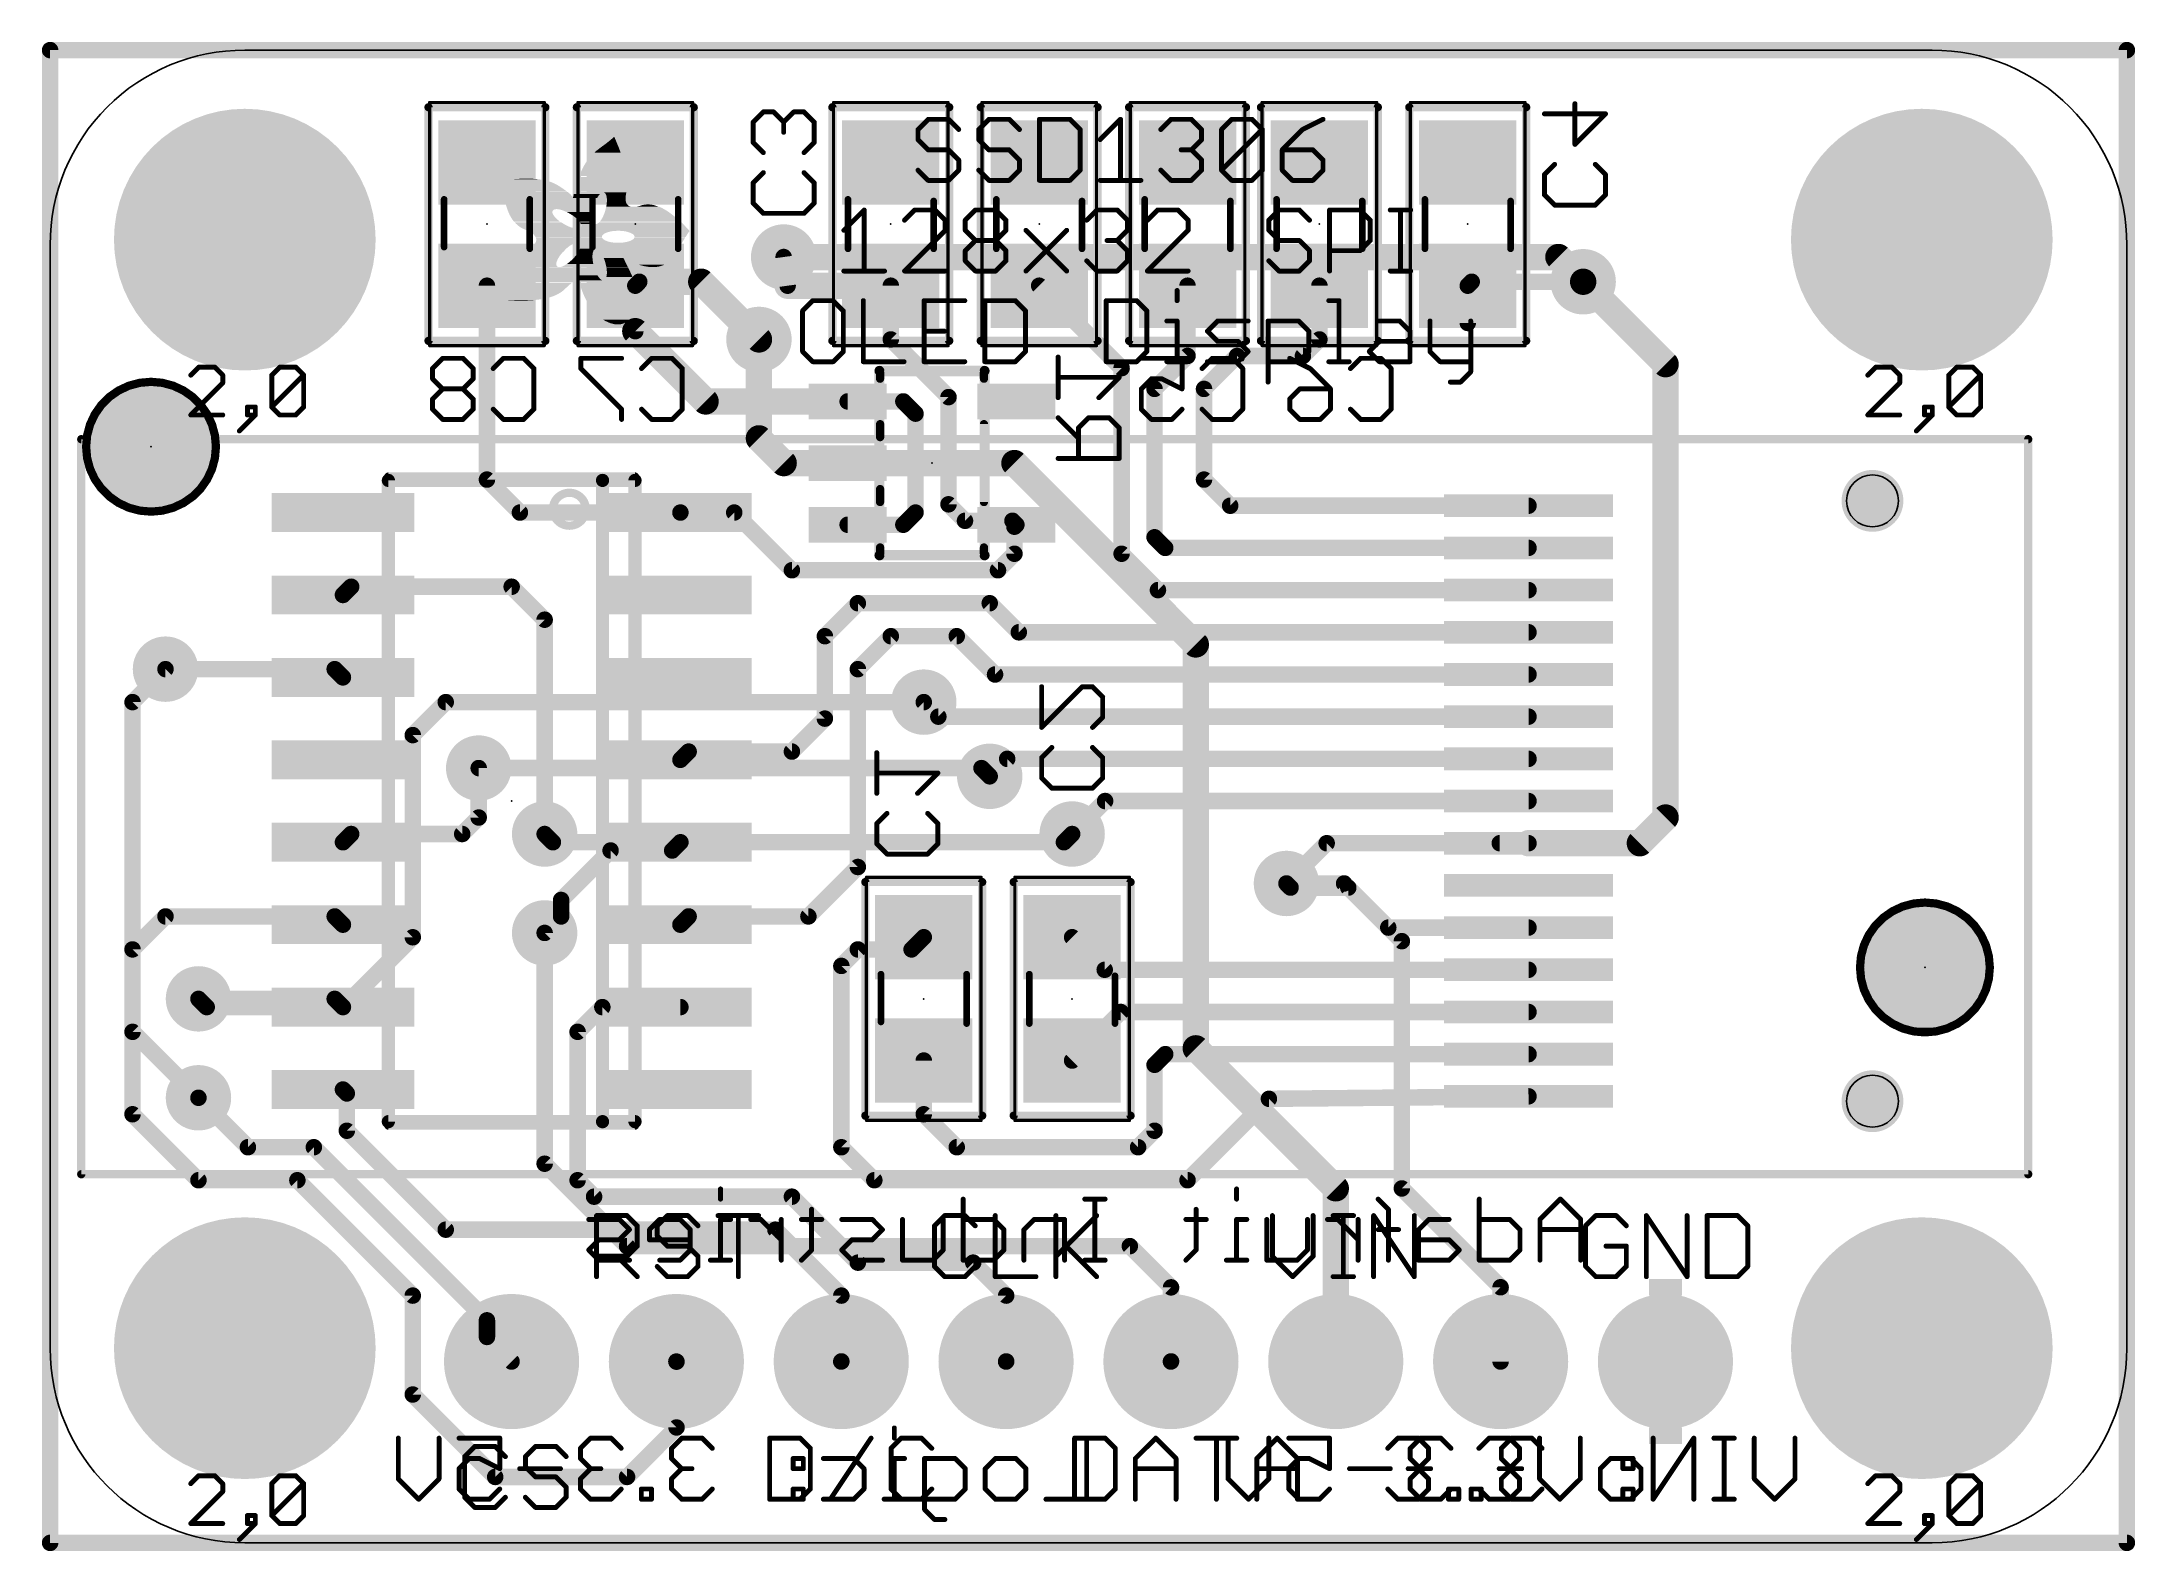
# Model space of a CAD drawing. Extents: x -0.1 to 32.1, y -0.1 to 23.1.
import ezdxf

# ---------------------------------------------------------------- set-up
doc = ezdxf.new("R2010")
doc.units = 0
for name, color, linetype in [('1', 12, 'CONTINUOUS'), ('16', 132, 'CONTINUOUS'), ('17', 110, 'CONTINUOUS'), ('18', 110, 'CONTINUOUS'), ('20', 53, 'CONTINUOUS'), ('21', 40, 'CONTINUOUS'), ('22', 6, 'CONTINUOUS'), ('24', 53, 'CONTINUOUS'), ('29', 253, 'CONTINUOUS'), ('39', 12, 'CONTINUOUS'), ('40', 132, 'CONTINUOUS'), ('41', 12, 'CONTINUOUS'), ('42', 132, 'CONTINUOUS'), ('43', 110, 'CONTINUOUS'), ('48', 253, 'CONTINUOUS'), ('52', 253, 'CONTINUOUS')]:
    doc.layers.add(name, color=color, linetype=linetype)

# ---------------------------------------------------------------- blocks, each defined once
blk = doc.blocks.new('RECT')
blk.add_solid([(-0.5, -0.5), (0.5, -0.5), (-0.5, 0.5), (0.5, 0.5)])
blk = doc.blocks.new('ROUNDP')
at = {"const_width": 0.5}
blk.add_lwpolyline([(0, -0.25, 1), (0, 0.25, 1), (0, -0.25)], format="xyb", dxfattribs=at)
blk = doc.blocks.new('PIE')
at = {"const_width": 0.5}
blk.add_lwpolyline([(0, -0.25, 1), (0, 0.25, 1), (0, -0.25)], format="xyb", dxfattribs=at)
blk = doc.blocks.new('ROUNDV')
at = {"const_width": 0.5}
blk.add_lwpolyline([(0, -0.25, 1), (0, 0.25, 1), (0, -0.25)], format="xyb", dxfattribs=at)

msp = doc.modelspace()

# ---------------------------------------------------------------- linework, layer by layer
at = {"layer": '1'}
for points, const_width in [([(11.303, 19.812), (23.241, 19.812)], 0.4064), ([(23.241, 19.812), (23.622, 19.431)], 0.4064), ([(10.922, 17.018), (10.922, 18.542)], 0.4064), ([(11.303, 16.637), (10.922, 17.018)], 0.4064), ([(14.859, 16.637), (11.303, 16.637)], 0.4064), ([(17.653, 13.843), (14.859, 16.637)], 0.4064), ([(17.653, 7.62), (17.653, 13.843)], 0.4064), ([(1.27, 12.954), (1.778, 13.462)], 0.254), ([(1.27, 7.874), (1.27, 12.954)], 0.254), ([(5.588, 12.446), (6.096, 12.954)], 0.254), ([(6.096, 12.954), (13.462, 12.954)], 0.254), ([(5.588, 9.331), (5.588, 12.446)], 0.254), ([(6.604, 11.938), (14.351, 11.938)], 0.254), ([(14.351, 11.938), (14.478, 11.811)], 0.254), ([(7.62, 10.922), (7.747, 10.795)], 0.254), ([(15.621, 10.795), (15.748, 10.922)], 0.254), ([(7.747, 10.795), (15.621, 10.795)], 0.254), ([(19.05, 10.16), (19.939, 10.16)], 0.254), ([(19.939, 10.16), (20.828, 9.271)], 0.254), ([(4.512, 8.255), (5.588, 9.331)], 0.254), ([(7.62, 5.842), (7.62, 9.398)], 0.254), ([(20.828, 9.271), (20.828, 5.461)], 0.254), ([(2.286, 8.382), (2.413, 8.255)], 0.254), ([(2.413, 8.255), (4.512, 8.255)], 0.254), ([(2.286, 6.858), (1.27, 7.874)], 0.254), ([(19.81, 5.463), (17.653, 7.62)], 0.4064), ([(8.89, 4.572), (7.62, 5.842)], 0.254), ([(19.81, 2.794), (19.81, 5.463)], 0.4064), ([(20.828, 5.461), (22.35, 3.939)], 0.254), ([(8.89, 4.572), (16.637, 4.572)], 0.254), ([(16.637, 4.572), (17.272, 3.937)], 0.254), ([(17.272, 3.937), (17.272, 2.796)], 0.254), ([(22.35, 3.939), (22.35, 2.794)], 0.254), ([(17.272, 2.796), (17.27, 2.794)], 0.254)]:
    msp.add_lwpolyline(points, dxfattribs=dict(at, const_width=const_width))
for points, const_width in [([(11.303, 19.9136, 1), (11.303, 19.7104)], 0.2032), ([(23.3128, 19.8838, 1), (23.1692, 19.7402)], 0.2032), ([(23.241, 19.7104, 1), (23.241, 19.9136)], 0.2032), ([(23.5502, 19.3592, 1), (23.6938, 19.5028)], 0.2032), ([(11.0236, 18.542, 1), (10.8204, 18.542)], 0.2032), ([(10.8204, 17.018, 1), (11.0236, 17.018)], 0.2032), ([(10.9938, 17.0898, 1), (10.8502, 16.9462)], 0.2032), ([(11.303, 16.7386, 1), (11.303, 16.5354)], 0.2032), ([(11.2312, 16.5652, 1), (11.3748, 16.7088)], 0.2032), ([(14.9308, 16.7088, 1), (14.7872, 16.5652)], 0.2032), ([(14.859, 16.5354, 1), (14.859, 16.7386)], 0.2032), ([(17.7546, 13.843, 1), (17.5514, 13.843)], 0.2032), ([(17.5812, 13.7712, 1), (17.7248, 13.9148)], 0.2032), ([(1.8229, 13.4171, 1), (1.7331, 13.5069)], 0.127), ([(1.3335, 12.954, 1), (1.2065, 12.954)], 0.127), ([(1.2251, 12.9989, 1), (1.3149, 12.9091)], 0.127), ([(6.096, 13.0175, 1), (6.096, 12.8905)], 0.127), ([(6.1409, 12.9091, 1), (6.0511, 12.9989)], 0.127), ([(13.462, 12.8905, 1), (13.462, 13.0175)], 0.127), ([(5.6515, 12.446, 1), (5.5245, 12.446)], 0.127), ([(5.5431, 12.4909, 1), (5.6329, 12.4011)], 0.127), ([(6.604, 12.0015, 1), (6.604, 11.8745)], 0.127), ([(14.3959, 11.9829, 1), (14.3061, 11.8931)], 0.127), ([(14.351, 11.8745, 1), (14.351, 12.0015)], 0.127), ([(14.4331, 11.7661, 1), (14.5229, 11.8559)], 0.127), ([(7.6649, 10.9669, 1), (7.5751, 10.8771)], 0.127), ([(15.7929, 10.8771, 1), (15.7031, 10.9669)], 0.127), ([(7.747, 10.8585, 1), (7.747, 10.7315)], 0.127), ([(7.7021, 10.7501, 1), (7.7919, 10.8399)], 0.127), ([(15.5761, 10.8399, 1), (15.6659, 10.7501)], 0.127), ([(15.621, 10.7315, 1), (15.621, 10.8585)], 0.127), ([(19.05, 10.2235, 1), (19.05, 10.0965)], 0.127), ([(19.9839, 10.2049, 1), (19.8941, 10.1151)], 0.127), ([(19.939, 10.0965, 1), (19.939, 10.2235)], 0.127), ([(5.5245, 9.331, 1), (5.6515, 9.331)], 0.127), ([(5.6329, 9.2861, 1), (5.5431, 9.3759)], 0.127), ([(7.6835, 9.398, 1), (7.5565, 9.398)], 0.127), ([(20.8915, 9.271, 1), (20.7645, 9.271)], 0.127), ([(20.7831, 9.2261, 1), (20.8729, 9.3159)], 0.127), ([(2.3309, 8.4269, 1), (2.2411, 8.3371)], 0.127), ([(2.413, 8.3185, 1), (2.413, 8.1915)], 0.127), ([(2.3681, 8.2101, 1), (2.4579, 8.2999)], 0.127), ([(4.4671, 8.2999, 1), (4.5569, 8.2101)], 0.127), ([(4.512, 8.1915, 1), (4.512, 8.3185)], 0.127), ([(1.3149, 7.9189, 1), (1.2251, 7.8291)], 0.127), ([(1.2065, 7.874, 1), (1.3335, 7.874)], 0.127), ([(17.7248, 7.6918, 1), (17.5812, 7.5482)], 0.2032), ([(17.5514, 7.62, 1), (17.7546, 7.62)], 0.2032), ([(2.2411, 6.8131, 1), (2.3309, 6.9029)], 0.127), ([(7.6649, 5.8869, 1), (7.5751, 5.7971)], 0.127), ([(7.5565, 5.842, 1), (7.6835, 5.842)], 0.127), ([(19.9116, 5.463, 1), (19.7084, 5.463)], 0.2032), ([(19.7382, 5.3912, 1), (19.8818, 5.5348)], 0.2032), ([(20.8729, 5.5059, 1), (20.7831, 5.4161)], 0.127), ([(20.7645, 5.461, 1), (20.8915, 5.461)], 0.127), ([(8.89, 4.6355, 1), (8.89, 4.5085)], 0.127), ([(8.8451, 4.5271, 1), (8.9349, 4.6169)], 0.127), ([(16.6819, 4.6169, 1), (16.5921, 4.5271)], 0.127), ([(16.637, 4.5085, 1), (16.637, 4.6355)], 0.127), ([(17.3355, 3.937, 1), (17.2085, 3.937)], 0.127), ([(17.2271, 3.8921, 1), (17.3169, 3.9819)], 0.127), ([(22.4135, 3.939, 1), (22.2865, 3.939)], 0.127), ([(22.3051, 3.8941, 1), (22.3949, 3.9839)], 0.127), ([(17.3169, 2.7511, 1), (17.2271, 2.8409)], 0.127), ([(17.2251, 2.8389, 1), (17.3149, 2.7491)], 0.127), ([(17.2085, 2.796, 1), (17.3355, 2.796)], 0.127), ([(19.7084, 2.794, 1), (19.9116, 2.794)], 0.2032), ([(22.2865, 2.794, 1), (22.4135, 2.794)], 0.127)]:
    msp.add_lwpolyline(points, format="xyb", dxfattribs=dict(at, const_width=const_width))
at = {"layer": '16'}
for points, const_width in [([(0, 23), (32, 23)], 0.254), ([(0, 0), (0, 23)], 0.254), ([(32, 23), (32, 0)], 0.254), ([(11.364, 19.37), (11.303, 19.812)], 0.254), ([(6.731, 16.383), (6.731, 19.37)], 0.254), ([(10.033, 19.431), (9.078, 19.431)], 0.4064), ([(9.078, 19.431), (9.017, 19.37)], 0.254), ([(9.017, 19.37), (9.017, 18.669)], 0.254), ([(10.922, 18.542), (10.033, 19.431)], 0.4064), ([(12.954, 19.37), (11.364, 19.37)], 0.4064), ([(12.954, 18.542), (12.954, 19.37)], 0.254), ([(16.51, 18.1), (15.24, 19.37)], 0.254), ([(17.526, 18.288), (17.526, 19.37)], 0.254), ([(19.558, 18.542), (19.558, 19.37)], 0.254), ([(21.905, 19.431), (21.844, 19.37)], 0.254), ([(21.844, 19.37), (21.844, 18.796)], 0.254), ([(23.622, 19.431), (21.905, 19.431)], 0.254), ([(23.622, 19.431), (24.892, 18.161)], 0.4064), ([(9.017, 18.669), (10.099, 17.587)], 0.4064), ([(13.843, 17.653), (12.954, 18.542)], 0.254), ([(17.018, 17.78), (17.526, 18.288)], 0.254), ([(17.78, 17.78), (18.288, 18.288)], 0.254), ([(18.288, 18.288), (19.304, 18.288)], 0.254), ([(19.304, 18.288), (19.558, 18.542)], 0.254), ([(16.51, 15.24), (16.51, 18.1)], 0.254), ([(24.892, 18.161), (24.892, 11.176)], 0.4064), ([(10.099, 17.587), (12.2889, 17.587)], 0.4064), ([(13.843, 16.002), (13.843, 17.653)], 0.254), ([(17.018, 15.494), (17.018, 17.78)], 0.254), ([(17.78, 16.383), (17.78, 17.78)], 0.254), ([(12.2889, 17.587), (13.147, 17.587)], 0.254), ([(13.147, 17.587), (13.335, 17.399)], 0.254), ([(13.335, 17.399), (13.335, 15.875)], 0.254), ([(6.731, 16.383), (7.239, 15.875)], 0.254), ([(17.78, 16.383), (18.183, 15.98)], 0.254), ([(14.097, 15.748), (13.843, 16.002)], 0.254), ([(7.239, 15.875), (9.712, 15.875)], 0.254), ([(9.712, 15.875), (10.541, 15.875)], 0.254), ([(10.541, 15.875), (11.43, 14.986)], 0.254), ([(13.147, 15.687), (12.2889, 15.687)], 0.254), ([(13.335, 15.875), (13.147, 15.687)], 0.254), ([(14.8281, 15.748), (14.097, 15.748)], 0.254), ([(14.8891, 15.687), (14.8281, 15.748)], 0.254), ([(14.859, 15.6569), (14.8891, 15.687)], 0.254), ([(18.183, 15.98), (22.78, 15.98)], 0.254), ([(14.859, 15.24), (14.859, 15.6569)], 0.254), ([(17.018, 15.494), (17.182, 15.33)], 0.254), ([(14.605, 14.986), (14.859, 15.24)], 0.254), ([(17.07, 14.68), (16.51, 15.24)], 0.254), ([(17.182, 15.33), (22.78, 15.33)], 0.254), ([(4.512, 14.605), (4.639, 14.732)], 0.254), ([(4.639, 14.732), (7.112, 14.732)], 0.254), ([(7.112, 14.732), (7.62, 14.224)], 0.254), ([(11.43, 14.986), (14.605, 14.986)], 0.254), ([(11.938, 13.97), (12.446, 14.478)], 0.254), ([(12.446, 14.478), (14.478, 14.478)], 0.254), ([(14.478, 14.478), (14.926, 14.03)], 0.254), ([(17.07, 14.68), (22.78, 14.68)], 0.254), ([(7.62, 14.224), (7.62, 10.922)], 0.254), ([(11.938, 12.7), (11.938, 13.97)], 0.254), ([(12.446, 13.462), (12.954, 13.97)], 0.254), ([(12.954, 13.97), (13.97, 13.97)], 0.254), ([(13.97, 13.97), (14.56, 13.38)], 0.254), ([(14.926, 14.03), (22.78, 14.03)], 0.254), ([(1.778, 13.462), (4.385, 13.462)], 0.254), ([(4.385, 13.462), (4.512, 13.335)], 0.254), ([(12.446, 10.414), (12.446, 13.462)], 0.254), ([(14.56, 13.38), (22.78, 13.38)], 0.254), ([(13.462, 12.954), (13.686, 12.73)], 0.254), ([(11.43, 12.192), (11.938, 12.7)], 0.254), ([(13.686, 12.73), (22.78, 12.73)], 0.254), ([(9.712, 12.065), (9.839, 12.192)], 0.254), ([(9.839, 12.192), (11.43, 12.192)], 0.254), ([(6.604, 11.176), (6.604, 11.938)], 0.254), ([(14.478, 11.811), (14.747, 12.08)], 0.254), ([(14.747, 12.08), (22.78, 12.08)], 0.254), ([(6.35, 10.922), (6.604, 11.176)], 0.254), ([(15.748, 10.922), (16.256, 11.43)], 0.254), ([(16.256, 11.43), (22.78, 11.43)], 0.254), ([(24.892, 11.176), (24.496, 10.78)], 0.4064), ([(4.512, 10.795), (4.639, 10.922)], 0.254), ([(4.639, 10.922), (6.35, 10.922)], 0.254), ([(24.496, 10.78), (22.78, 10.78)], 0.4064), ([(7.874, 9.906), (8.636, 10.668)], 0.254), ([(8.636, 10.668), (9.585, 10.668)], 0.254), ([(9.585, 10.668), (9.712, 10.795)], 0.254), ([(19.67, 10.78), (19.05, 10.16)], 0.254), ([(22.78, 10.78), (19.67, 10.78)], 0.254), ([(22.78, 10.78), (22.337, 10.78)], 0.254), ([(11.684, 9.652), (12.446, 10.414)], 0.254), ([(7.874, 9.652), (7.874, 9.906)], 0.254), ([(19.05, 10.16), (19.1135, 10.0965)], 0.254), ([(19.1135, 10.0965), (20.0025, 10.0965)], 0.254), ([(20.0025, 10.0965), (20.619, 9.48)], 0.254), ([(1.27, 9.144), (1.778, 9.652)], 0.254), ([(1.778, 9.652), (4.385, 9.652)], 0.254), ([(4.385, 9.652), (4.512, 9.525)], 0.254), ([(7.62, 9.398), (7.874, 9.652)], 0.254), ([(9.712, 9.525), (9.839, 9.652)], 0.254), ([(9.839, 9.652), (11.684, 9.652)], 0.254), ([(13.274, 9.144), (13.462, 9.332)], 0.254), ([(15.748, 9.332), (16.25, 8.83)], 0.254), ([(20.619, 9.48), (22.78, 9.48)], 0.254), ([(1.27, 6.604), (1.27, 9.144)], 0.254), ([(12.192, 8.89), (12.446, 9.144)], 0.254), ([(12.446, 9.144), (13.274, 9.144)], 0.254), ([(12.192, 6.096), (12.192, 8.89)], 0.254), ([(16.25, 8.83), (22.78, 8.83)], 0.254), ([(2.286, 8.382), (4.385, 8.382)], 0.254), ([(4.385, 8.382), (4.512, 8.255)], 0.254), ([(8.128, 7.874), (8.509, 8.255)], 0.254), ([(8.509, 8.255), (9.712, 8.255)], 0.254), ([(15.748, 7.432), (16.496, 8.18)], 0.254), ([(16.496, 8.18), (22.78, 8.18)], 0.254), ([(8.128, 5.588), (8.128, 7.874)], 0.254), ([(13.462, 7.432), (13.462, 6.604)], 0.254), ([(17.018, 7.366), (17.182, 7.53)], 0.254), ([(17.018, 6.35), (17.018, 7.366)], 0.254), ([(17.182, 7.53), (22.78, 7.53)], 0.254), ([(4.512, 6.985), (4.572, 6.925)], 0.254), ([(2.286, 6.858), (3.048, 6.096)], 0.254), ([(4.572, 6.925), (4.572, 6.35)], 0.254), ([(17.526, 5.588), (18.78, 6.842)], 0.254), ([(18.78, 6.842), (22.78, 6.88)], 0.254), ([(2.286, 5.588), (1.27, 6.604)], 0.254), ([(4.572, 6.35), (6.096, 4.826)], 0.254), ([(13.462, 6.604), (13.97, 6.096)], 0.254), ([(16.764, 6.096), (17.018, 6.35)], 0.254), ([(3.048, 6.096), (4.064, 6.096)], 0.254), ([(4.064, 6.096), (6.731, 3.429)], 0.254), ([(12.192, 6.096), (12.7, 5.588)], 0.254), ([(13.97, 6.096), (16.764, 6.096)], 0.254), ([(3.81, 5.588), (2.286, 5.588)], 0.254), ([(5.588, 3.81), (3.81, 5.588)], 0.254), ([(8.382, 5.334), (8.128, 5.588)], 0.254), ([(12.7, 5.588), (17.526, 5.588)], 0.254), ([(11.43, 5.334), (8.382, 5.334)], 0.254), ([(12.446, 4.318), (11.43, 5.334)], 0.254), ([(6.096, 4.826), (11.176, 4.826)], 0.254), ([(11.176, 4.826), (12.192, 3.81)], 0.254), ([(12.446, 4.318), (14.224, 4.318)], 0.254), ([(14.224, 4.318), (14.732, 3.81)], 0.254), ([(5.588, 2.286), (5.588, 3.81)], 0.254), ([(12.192, 3.81), (12.192, 2.796)], 0.254), ([(14.732, 3.81), (14.732, 2.796)], 0.254), ([(6.731, 3.429), (6.731, 3.173)], 0.254), ([(6.731, 3.173), (7.11, 2.794)], 0.254), ([(9.652, 2.792), (9.65, 2.794)], 0.254), ([(9.652, 1.778), (9.652, 2.792)], 0.254), ([(12.192, 2.796), (12.19, 2.794)], 0.254), ([(14.732, 2.796), (14.73, 2.794)], 0.254), ([(6.858, 1.016), (5.588, 2.286)], 0.254), ([(8.89, 1.016), (9.652, 1.778)], 0.254), ([(6.858, 1.016), (8.89, 1.016)], 0.254), ([(32, 0), (0, 0)], 0.254)]:
    msp.add_lwpolyline(points, dxfattribs=dict(at, const_width=const_width))
for points, const_width in [([(0, 23.0635, 1), (0, 22.9365)], 0.127), ([(0.0635, 23, 1), (-0.0635, 23)], 0.127), ([(32.0635, 23, 1), (31.9365, 23)], 0.127), ([(32, 22.9365, 1), (32, 23.0635)], 0.127), ([(11.3659, 19.8207, 1), (11.2401, 19.8033)], 0.127), ([(6.7945, 19.37, 1), (6.6675, 19.37)], 0.127), ([(9.078, 19.5326, 1), (9.078, 19.3294)], 0.2032), ([(9.0805, 19.37, 1), (8.9535, 19.37)], 0.127), ([(8.9721, 19.4149, 1), (9.0619, 19.3251)], 0.127), ([(9.1229, 19.3861, 1), (9.0331, 19.4759)], 0.127), ([(10.1048, 19.5028, 1), (9.9612, 19.3592)], 0.2032), ([(10.033, 19.3294, 1), (10.033, 19.5326)], 0.2032), ([(11.364, 19.4716, 1), (11.364, 19.2684)], 0.2032), ([(11.3011, 19.3613, 1), (11.4269, 19.3787)], 0.127), ([(13.0175, 19.37, 1), (12.8905, 19.37)], 0.127), ([(12.954, 19.2684, 1), (12.954, 19.4716)], 0.2032), ([(15.2849, 19.4149, 1), (15.1951, 19.3251)], 0.127), ([(17.5895, 19.37, 1), (17.4625, 19.37)], 0.127), ([(19.6215, 19.37, 1), (19.4945, 19.37)], 0.127), ([(21.9075, 19.37, 1), (21.7805, 19.37)], 0.127), ([(21.7991, 19.4149, 1), (21.8889, 19.3251)], 0.127), ([(21.905, 19.4945, 1), (21.905, 19.3675)], 0.127), ([(21.9499, 19.3861, 1), (21.8601, 19.4759)], 0.127), ([(23.6938, 19.5028, 1), (23.5502, 19.3592)], 0.2032), ([(23.622, 19.3675, 1), (23.622, 19.4945)], 0.127), ([(9.0888, 18.7408, 1), (8.9452, 18.5972)], 0.2032), ([(8.9535, 18.669, 1), (9.0805, 18.669)], 0.127), ([(10.8502, 18.4702, 1), (10.9938, 18.6138)], 0.2032), ([(21.7805, 18.796, 1), (21.9075, 18.796)], 0.127), ([(12.9989, 18.5869, 1), (12.9091, 18.4971)], 0.127), ([(12.8905, 18.542, 1), (13.0175, 18.542)], 0.127), ([(17.5709, 18.2431, 1), (17.4811, 18.3329)], 0.127), ([(18.288, 18.3515, 1), (18.288, 18.2245)], 0.127), ([(18.3329, 18.2431, 1), (18.2431, 18.3329)], 0.127), ([(19.2591, 18.3329, 1), (19.3489, 18.2431)], 0.127), ([(19.304, 18.2245, 1), (19.304, 18.3515)], 0.127), ([(19.4945, 18.542, 1), (19.6215, 18.542)], 0.127), ([(19.6029, 18.4971, 1), (19.5131, 18.5869)], 0.127), ([(16.5735, 18.1, 1), (16.4465, 18.1)], 0.127), ([(16.4651, 18.0551, 1), (16.5549, 18.1449)], 0.127), ([(17.4625, 18.288, 1), (17.5895, 18.288)], 0.127), ([(24.9936, 18.161, 1), (24.7904, 18.161)], 0.2032), ([(24.8202, 18.0892, 1), (24.9638, 18.2328)], 0.2032), ([(10.099, 17.6886, 1), (10.099, 17.4854)], 0.2032), ([(10.0272, 17.5152, 1), (10.1708, 17.6588)], 0.2032), ([(12.2889, 17.4854, 1), (12.2889, 17.6886)], 0.2032), ([(13.9065, 17.653, 1), (13.7795, 17.653)], 0.127), ([(13.7981, 17.6081, 1), (13.8879, 17.6979)], 0.127), ([(17.0815, 17.78, 1), (16.9545, 17.78)], 0.127), ([(16.9731, 17.8249, 1), (17.0629, 17.7351)], 0.127), ([(17.8435, 17.78, 1), (17.7165, 17.78)], 0.127), ([(17.7351, 17.8249, 1), (17.8249, 17.7351)], 0.127), ([(12.2889, 17.6505, 1), (12.2889, 17.5235)], 0.127), ([(13.1919, 17.6319, 1), (13.1021, 17.5421)], 0.127), ([(13.147, 17.5235, 1), (13.147, 17.6505)], 0.127), ([(13.3985, 17.399, 1), (13.2715, 17.399)], 0.127), ([(13.2901, 17.3541, 1), (13.3799, 17.4439)], 0.127), ([(6.7759, 16.4279, 1), (6.6861, 16.3381)], 0.127), ([(17.8249, 16.4279, 1), (17.7351, 16.3381)], 0.127), ([(6.6675, 16.383, 1), (6.7945, 16.383)], 0.127), ([(13.8879, 16.0469, 1), (13.7981, 15.9571)], 0.127), ([(17.7165, 16.383, 1), (17.8435, 16.383)], 0.127), ([(7.239, 15.9385, 1), (7.239, 15.8115)], 0.127), ([(7.1941, 15.8301, 1), (7.2839, 15.9199)], 0.127), ([(9.712, 15.9385, 1), (9.712, 15.8115)], 0.127), ([(9.712, 15.8115, 1), (9.712, 15.9385)], 0.127), ([(10.5859, 15.9199, 1), (10.4961, 15.8301)], 0.127), ([(10.541, 15.8115, 1), (10.541, 15.9385)], 0.127), ([(12.2889, 15.7505, 1), (12.2889, 15.6235)], 0.127), ([(13.147, 15.6235, 1), (13.147, 15.7505)], 0.127), ([(13.2715, 15.875, 1), (13.3985, 15.875)], 0.127), ([(13.3799, 15.8301, 1), (13.2901, 15.9199)], 0.127), ([(13.7795, 16.002, 1), (13.9065, 16.002)], 0.127), ([(14.097, 15.8115, 1), (14.097, 15.6845)], 0.127), ([(14.0521, 15.7031, 1), (14.1419, 15.7929)], 0.127), ([(14.873, 15.7929, 1), (14.7832, 15.7031)], 0.127), ([(14.8281, 15.6845, 1), (14.8281, 15.8115)], 0.127), ([(14.934, 15.6421, 1), (14.8442, 15.7319)], 0.127), ([(18.183, 16.0435, 1), (18.183, 15.9165)], 0.127), ([(18.1381, 15.9351, 1), (18.2279, 16.0249)], 0.127), ([(22.78, 15.9165, 1), (22.78, 16.0435)], 0.127), ([(13.1021, 15.7319, 1), (13.1919, 15.6421)], 0.127), ([(14.9225, 15.6569, 1), (14.7955, 15.6569)], 0.127), ([(14.8141, 15.7018, 1), (14.9039, 15.612)], 0.127), ([(14.8442, 15.6421, 1), (14.934, 15.7319)], 0.127), ([(17.0629, 15.5389, 1), (16.9731, 15.4491)], 0.127), ([(16.9545, 15.494, 1), (17.0815, 15.494)], 0.127), ([(14.7955, 15.24, 1), (14.9225, 15.24)], 0.127), ([(14.9039, 15.1951, 1), (14.8141, 15.2849)], 0.127), ([(16.5549, 15.2849, 1), (16.4651, 15.1951)], 0.127), ([(16.4465, 15.24, 1), (16.5735, 15.24)], 0.127), ([(17.182, 15.3935, 1), (17.182, 15.2665)], 0.127), ([(17.1371, 15.2851, 1), (17.2269, 15.3749)], 0.127), ([(22.78, 15.2665, 1), (22.78, 15.3935)], 0.127), ([(4.639, 14.7955, 1), (4.639, 14.6685)], 0.127), ([(4.6839, 14.6871, 1), (4.5941, 14.7769)], 0.127), ([(7.1569, 14.7769, 1), (7.0671, 14.6871)], 0.127), ([(7.112, 14.6685, 1), (7.112, 14.7955)], 0.127), ([(11.43, 15.0495, 1), (11.43, 14.9225)], 0.127), ([(11.3851, 14.9411, 1), (11.4749, 15.0309)], 0.127), ([(14.5601, 15.0309, 1), (14.6499, 14.9411)], 0.127), ([(14.605, 14.9225, 1), (14.605, 15.0495)], 0.127), ([(4.4671, 14.6499, 1), (4.5569, 14.5601)], 0.127), ([(12.446, 14.5415, 1), (12.446, 14.4145)], 0.127), ([(12.4909, 14.4331, 1), (12.4011, 14.5229)], 0.127), ([(14.5229, 14.5229, 1), (14.4331, 14.4331)], 0.127), ([(14.478, 14.4145, 1), (14.478, 14.5415)], 0.127), ([(17.07, 14.7435, 1), (17.07, 14.6165)], 0.127), ([(17.0251, 14.6351, 1), (17.1149, 14.7249)], 0.127), ([(22.78, 14.6165, 1), (22.78, 14.7435)], 0.127), ([(7.6835, 14.224, 1), (7.5565, 14.224)], 0.127), ([(7.5751, 14.1791, 1), (7.6649, 14.2689)], 0.127), ([(12.0015, 13.97, 1), (11.8745, 13.97)], 0.127), ([(11.8931, 14.0149, 1), (11.9829, 13.9251)], 0.127), ([(12.954, 14.0335, 1), (12.954, 13.9065)], 0.127), ([(12.9989, 13.9251, 1), (12.9091, 14.0149)], 0.127), ([(14.0149, 14.0149, 1), (13.9251, 13.9251)], 0.127), ([(13.97, 13.9065, 1), (13.97, 14.0335)], 0.127), ([(14.926, 14.0935, 1), (14.926, 13.9665)], 0.127), ([(14.8811, 13.9851, 1), (14.9709, 14.0749)], 0.127), ([(22.78, 13.9665, 1), (22.78, 14.0935)], 0.127), ([(1.778, 13.5255, 1), (1.778, 13.3985)], 0.127), ([(4.4299, 13.5069, 1), (4.3401, 13.4171)], 0.127), ([(4.385, 13.3985, 1), (4.385, 13.5255)], 0.127), ([(12.5095, 13.462, 1), (12.3825, 13.462)], 0.127), ([(12.4011, 13.5069, 1), (12.4909, 13.4171)], 0.127), ([(4.4671, 13.2901, 1), (4.5569, 13.3799)], 0.127), ([(14.56, 13.4435, 1), (14.56, 13.3165)], 0.127), ([(14.5151, 13.3351, 1), (14.6049, 13.4249)], 0.127), ([(22.78, 13.3165, 1), (22.78, 13.4435)], 0.127), ([(13.5069, 12.9989, 1), (13.4171, 12.9091)], 0.127), ([(11.8745, 12.7, 1), (12.0015, 12.7)], 0.127), ([(11.9829, 12.6551, 1), (11.8931, 12.7449)], 0.127), ([(13.686, 12.7935, 1), (13.686, 12.6665)], 0.127), ([(13.6411, 12.6851, 1), (13.7309, 12.7749)], 0.127), ([(22.78, 12.6665, 1), (22.78, 12.7935)], 0.127), ([(9.839, 12.2555, 1), (9.839, 12.1285)], 0.127), ([(9.8839, 12.1471, 1), (9.7941, 12.2369)], 0.127), ([(11.3851, 12.2369, 1), (11.4749, 12.1471)], 0.127), ([(11.43, 12.1285, 1), (11.43, 12.2555)], 0.127), ([(6.6675, 11.938, 1), (6.5405, 11.938)], 0.127), ([(9.6671, 12.1099, 1), (9.7569, 12.0201)], 0.127), ([(14.747, 12.1435, 1), (14.747, 12.0165)], 0.127), ([(14.7919, 12.0351, 1), (14.7021, 12.1249)], 0.127), ([(22.78, 12.0165, 1), (22.78, 12.1435)], 0.127), ([(14.4331, 11.8559, 1), (14.5229, 11.7661)], 0.127), ([(6.6489, 11.1311, 1), (6.5591, 11.2209)], 0.127), ([(16.256, 11.4935, 1), (16.256, 11.3665)], 0.127), ([(16.3009, 11.3851, 1), (16.2111, 11.4749)], 0.127), ([(22.78, 11.3665, 1), (22.78, 11.4935)], 0.127), ([(24.9638, 11.1042, 1), (24.8202, 11.2478)], 0.2032), ([(4.639, 10.9855, 1), (4.639, 10.8585)], 0.127), ([(4.6839, 10.8771, 1), (4.5941, 10.9669)], 0.127), ([(6.3051, 10.9669, 1), (6.3949, 10.8771)], 0.127), ([(6.35, 10.8585, 1), (6.35, 10.9855)], 0.127), ([(6.5405, 11.176, 1), (6.6675, 11.176)], 0.127), ([(7.5565, 10.922, 1), (7.6835, 10.922)], 0.127), ([(15.7031, 10.9669, 1), (15.7929, 10.8771)], 0.127), ([(22.78, 10.8816, 1), (22.78, 10.6784)], 0.2032), ([(24.496, 10.6784, 1), (24.496, 10.8816)], 0.2032), ([(24.7904, 11.176, 1), (24.9936, 11.176)], 0.2032), ([(4.4671, 10.8399, 1), (4.5569, 10.7501)], 0.127), ([(8.636, 10.7315, 1), (8.636, 10.6045)], 0.127), ([(8.6809, 10.6231, 1), (8.5911, 10.7129)], 0.127), ([(9.5401, 10.7129, 1), (9.6299, 10.6231)], 0.127), ([(9.585, 10.6045, 1), (9.585, 10.7315)], 0.127), ([(9.7569, 10.7501, 1), (9.6671, 10.8399)], 0.127), ([(19.67, 10.8435, 1), (19.67, 10.7165)], 0.127), ([(19.7149, 10.7351, 1), (19.6251, 10.8249)], 0.127), ([(22.337, 10.8435, 1), (22.337, 10.7165)], 0.127), ([(22.78, 10.7165, 1), (22.78, 10.8435)], 0.127), ([(22.78, 10.7165, 1), (22.78, 10.8435)], 0.127), ([(24.4242, 10.8518, 1), (24.5678, 10.7082)], 0.2032), ([(12.3825, 10.414, 1), (12.5095, 10.414)], 0.127), ([(12.4909, 10.3691, 1), (12.4011, 10.4589)], 0.127), ([(7.9375, 9.906, 1), (7.8105, 9.906)], 0.127), ([(7.8291, 9.9509, 1), (7.9189, 9.8611)], 0.127), ([(19.0949, 10.2049, 1), (19.0051, 10.1151)], 0.127), ([(19.0051, 10.2049, 1), (19.0949, 10.1151)], 0.127), ([(19.1135, 10.16, 1), (19.1135, 10.033)], 0.127), ([(19.0686, 10.0516, 1), (19.1584, 10.1414)], 0.127), ([(20.0474, 10.1414, 1), (19.9576, 10.0516)], 0.127), ([(20.0025, 10.033, 1), (20.0025, 10.16)], 0.127), ([(1.778, 9.7155, 1), (1.778, 9.5885)], 0.127), ([(1.8229, 9.6071, 1), (1.7331, 9.6969)], 0.127), ([(4.4299, 9.6969, 1), (4.3401, 9.6071)], 0.127), ([(4.385, 9.5885, 1), (4.385, 9.7155)], 0.127), ([(7.8105, 9.652, 1), (7.9375, 9.652)], 0.127), ([(7.9189, 9.6071, 1), (7.8291, 9.6969)], 0.127), ([(9.839, 9.7155, 1), (9.839, 9.5885)], 0.127), ([(9.8839, 9.6071, 1), (9.7941, 9.6969)], 0.127), ([(11.6391, 9.6969, 1), (11.7289, 9.6071)], 0.127), ([(11.684, 9.5885, 1), (11.684, 9.7155)], 0.127), ([(4.4671, 9.4801, 1), (4.5569, 9.5699)], 0.127), ([(7.5751, 9.4429, 1), (7.6649, 9.3531)], 0.127), ([(9.6671, 9.5699, 1), (9.7569, 9.4801)], 0.127), ([(13.5069, 9.2871, 1), (13.4171, 9.3769)], 0.127), ([(15.7929, 9.3769, 1), (15.7031, 9.2871)], 0.127), ([(20.619, 9.5435, 1), (20.619, 9.4165)], 0.127), ([(20.5741, 9.4351, 1), (20.6639, 9.5249)], 0.127), ([(22.78, 9.4165, 1), (22.78, 9.5435)], 0.127), ([(1.3335, 9.144, 1), (1.2065, 9.144)], 0.127), ([(1.2251, 9.1889, 1), (1.3149, 9.0991)], 0.127), ([(12.446, 9.2075, 1), (12.446, 9.0805)], 0.127), ([(12.4909, 9.0991, 1), (12.4011, 9.1889)], 0.127), ([(13.2291, 9.1889, 1), (13.3189, 9.0991)], 0.127), ([(13.274, 9.0805, 1), (13.274, 9.2075)], 0.127), ([(12.2555, 8.89, 1), (12.1285, 8.89)], 0.127), ([(12.1471, 8.9349, 1), (12.2369, 8.8451)], 0.127), ([(16.25, 8.8935, 1), (16.25, 8.7665)], 0.127), ([(16.2051, 8.7851, 1), (16.2949, 8.8749)], 0.127), ([(22.78, 8.7665, 1), (22.78, 8.8935)], 0.127), ([(2.286, 8.4455, 1), (2.286, 8.3185)], 0.127), ([(4.4299, 8.4269, 1), (4.3401, 8.3371)], 0.127), ([(4.385, 8.3185, 1), (4.385, 8.4455)], 0.127), ([(4.4671, 8.2101, 1), (4.5569, 8.2999)], 0.127), ([(8.509, 8.3185, 1), (8.509, 8.1915)], 0.127), ([(8.5539, 8.2101, 1), (8.4641, 8.2999)], 0.127), ([(9.712, 8.1915, 1), (9.712, 8.3185)], 0.127), ([(16.496, 8.2435, 1), (16.496, 8.1165)], 0.127), ([(16.5409, 8.1351, 1), (16.4511, 8.2249)], 0.127), ([(22.78, 8.1165, 1), (22.78, 8.2435)], 0.127), ([(8.1915, 7.874, 1), (8.0645, 7.874)], 0.127), ([(8.0831, 7.9189, 1), (8.1729, 7.8291)], 0.127), ([(13.5255, 7.432, 1), (13.3985, 7.432)], 0.127), ([(15.7031, 7.4769, 1), (15.7929, 7.3871)], 0.127), ([(17.0815, 7.366, 1), (16.9545, 7.366)], 0.127), ([(16.9731, 7.4109, 1), (17.0629, 7.3211)], 0.127), ([(17.182, 7.5935, 1), (17.182, 7.4665)], 0.127), ([(17.2269, 7.4851, 1), (17.1371, 7.5749)], 0.127), ([(22.78, 7.4665, 1), (22.78, 7.5935)], 0.127), ([(4.5569, 7.0299, 1), (4.4671, 6.9401)], 0.127), ([(2.3309, 6.9029, 1), (2.2411, 6.8131)], 0.127), ([(4.6355, 6.925, 1), (4.5085, 6.925)], 0.127), ([(4.5271, 6.8801, 1), (4.6169, 6.9699)], 0.127), ([(18.7794, 6.9055, 1), (18.7806, 6.7785)], 0.127), ([(18.8249, 6.7971, 1), (18.7351, 6.8869)], 0.127), ([(22.7806, 6.8165, 1), (22.7794, 6.9435)], 0.127), ([(1.3149, 6.6489, 1), (1.2251, 6.5591)], 0.127), ([(1.2065, 6.604, 1), (1.3335, 6.604)], 0.127), ([(4.6169, 6.3949, 1), (4.5271, 6.3051)], 0.127), ([(13.5069, 6.6489, 1), (13.4171, 6.5591)], 0.127), ([(13.3985, 6.604, 1), (13.5255, 6.604)], 0.127), ([(17.0629, 6.3051, 1), (16.9731, 6.3949)], 0.127), ([(3.048, 6.1595, 1), (3.048, 6.0325)], 0.127), ([(3.0031, 6.0511, 1), (3.0929, 6.1409)], 0.127), ([(4.1089, 6.1409, 1), (4.0191, 6.0511)], 0.127), ([(4.064, 6.0325, 1), (4.064, 6.1595)], 0.127), ([(4.5085, 6.35, 1), (4.6355, 6.35)], 0.127), ([(12.2369, 6.1409, 1), (12.1471, 6.0511)], 0.127), ([(12.1285, 6.096, 1), (12.2555, 6.096)], 0.127), ([(13.97, 6.1595, 1), (13.97, 6.0325)], 0.127), ([(13.9251, 6.0511, 1), (14.0149, 6.1409)], 0.127), ([(16.7191, 6.1409, 1), (16.8089, 6.0511)], 0.127), ([(16.764, 6.0325, 1), (16.764, 6.1595)], 0.127), ([(16.9545, 6.35, 1), (17.0815, 6.35)], 0.127), ([(2.286, 5.6515, 1), (2.286, 5.5245)], 0.127), ([(2.2411, 5.5431, 1), (2.3309, 5.6329)], 0.127), ([(3.8549, 5.6329, 1), (3.7651, 5.5431)], 0.127), ([(3.81, 5.5245, 1), (3.81, 5.6515)], 0.127), ([(8.1729, 5.6329, 1), (8.0831, 5.5431)], 0.127), ([(8.0645, 5.588, 1), (8.1915, 5.588)], 0.127), ([(12.7, 5.6515, 1), (12.7, 5.5245)], 0.127), ([(12.6551, 5.5431, 1), (12.7449, 5.6329)], 0.127), ([(17.4811, 5.6329, 1), (17.5709, 5.5431)], 0.127), ([(17.526, 5.5245, 1), (17.526, 5.6515)], 0.127), ([(8.382, 5.3975, 1), (8.382, 5.2705)], 0.127), ([(8.3371, 5.2891, 1), (8.4269, 5.3789)], 0.127), ([(11.4749, 5.3789, 1), (11.3851, 5.2891)], 0.127), ([(11.43, 5.2705, 1), (11.43, 5.3975)], 0.127), ([(6.096, 4.8895, 1), (6.096, 4.7625)], 0.127), ([(6.0511, 4.7811, 1), (6.1409, 4.8709)], 0.127), ([(11.2209, 4.8709, 1), (11.1311, 4.7811)], 0.127), ([(11.176, 4.7625, 1), (11.176, 4.8895)], 0.127), ([(12.446, 4.3815, 1), (12.446, 4.2545)], 0.127), ([(12.4011, 4.2731, 1), (12.4909, 4.3629)], 0.127), ([(14.2689, 4.3629, 1), (14.1791, 4.2731)], 0.127), ([(14.224, 4.2545, 1), (14.224, 4.3815)], 0.127), ([(5.6515, 3.81, 1), (5.5245, 3.81)], 0.127), ([(5.5431, 3.7651, 1), (5.6329, 3.8549)], 0.127), ([(12.2555, 3.81, 1), (12.1285, 3.81)], 0.127), ([(12.1471, 3.7651, 1), (12.2369, 3.8549)], 0.127), ([(14.7955, 3.81, 1), (14.6685, 3.81)], 0.127), ([(14.6871, 3.7651, 1), (14.7769, 3.8549)], 0.127), ([(6.7945, 3.429, 1), (6.6675, 3.429)], 0.127), ([(6.7759, 3.2179, 1), (6.6861, 3.1281)], 0.127), ([(6.6675, 3.173, 1), (6.7945, 3.173)], 0.127), ([(6.6861, 3.3841, 1), (6.7759, 3.4739)], 0.127), ([(9.6949, 2.8389, 1), (9.6051, 2.7491)], 0.127), ([(9.7155, 2.792, 1), (9.5885, 2.792)], 0.127), ([(12.2369, 2.7511, 1), (12.1471, 2.8409)], 0.127), ([(14.7769, 2.7511, 1), (14.6871, 2.8409)], 0.127), ([(7.0651, 2.7491, 1), (7.1549, 2.8389)], 0.127), ([(9.6071, 2.7471, 1), (9.6969, 2.8369)], 0.127), ([(12.1451, 2.8389, 1), (12.2349, 2.7491)], 0.127), ([(12.1285, 2.796, 1), (12.2555, 2.796)], 0.127), ([(14.6851, 2.8389, 1), (14.7749, 2.7491)], 0.127), ([(14.6685, 2.796, 1), (14.7955, 2.796)], 0.127), ([(5.6329, 2.3309, 1), (5.5431, 2.2411)], 0.127), ([(5.5245, 2.286, 1), (5.6515, 2.286)], 0.127), ([(9.5885, 1.778, 1), (9.7155, 1.778)], 0.127), ([(9.6969, 1.7331, 1), (9.6071, 1.8229)], 0.127), ([(6.858, 1.0795, 1), (6.858, 0.9525)], 0.127), ([(6.8131, 0.9711, 1), (6.9029, 1.0609)], 0.127), ([(8.8451, 1.0609, 1), (8.9349, 0.9711)], 0.127), ([(8.89, 0.9525, 1), (8.89, 1.0795)], 0.127), ([(0, 0.0635, 1), (0, -0.0635)], 0.127), ([(-0.0635, 0, 1), (0.0635, 0)], 0.127), ([(31.9365, 0, 1), (32.0635, 0)], 0.127), ([(32, -0.0635, 1), (32, 0.0635)], 0.127)]:
    msp.add_lwpolyline(points, format="xyb", dxfattribs=dict(at, const_width=const_width))
at = {"layer": '20'}
for p, q in [((3, 23), (29, 23)), ((0, 3), (0, 20)), ((32, 20), (32, 3)), ((29, 0), (3, 0))]:
    msp.add_line(p, q, dxfattribs=at)
for centre in [(28.08, 16.055), (28.08, 6.805)]:
    msp.add_circle(centre, 0.4, dxfattribs=at)
for centre, radius, start, end in [((2.9998, 20.0002), 2.9998, 89.9962, 180.0038), ((29.0003, 20.0003), 2.9997, 359.9943, 90.0057), ((3.0001, 3.0001), 3.0001, 180.0019, 269.9981), ((28.9999, 3.0001), 3.0001, 270.0019, 359.9981)]:
    msp.add_arc(centre, radius, start, end, dxfattribs=at)
at = {"layer": '21'}
for points, const_width in [([(13.5299, 21.9337), (13.3731, 21.7769)], 0.0762), ([(13.8434, 21.9337), (13.5299, 21.9337)], 0.0762), ([(14.0002, 21.7769), (13.8434, 21.9337)], 0.0762), ([(14.4654, 21.9337), (14.3086, 21.7769)], 0.0762), ([(14.7789, 21.9337), (14.4654, 21.9337)], 0.0762), ([(14.9357, 21.7769), (14.7789, 21.9337)], 0.0762), ([(15.2441, 21.9337), (15.2441, 20.9931)], 0.0762), ([(15.7144, 21.9337), (15.2441, 21.9337)], 0.0762), ([(15.8712, 21.7769), (15.7144, 21.9337)], 0.0762), ([(16.1797, 21.6202), (16.4932, 21.9337)], 0.0762), ([(16.4932, 21.9337), (16.4932, 20.9931)], 0.0762), ([(17.1152, 21.7769), (17.2719, 21.9337)], 0.0762), ([(17.2719, 21.9337), (17.5855, 21.9337)], 0.0762), ([(17.5855, 21.9337), (17.7422, 21.7769)], 0.0762), ([(18.0507, 21.7769), (18.2075, 21.9337)], 0.0762), ([(18.2075, 21.9337), (18.521, 21.9337)], 0.0762), ([(18.521, 21.9337), (18.6778, 21.7769)], 0.0762), ([(19.6133, 21.9337), (19.2997, 21.7769)], 0.0762), ([(13.3731, 21.7769), (13.3731, 21.6202)], 0.0762), ([(13.3731, 21.6202), (13.5299, 21.4634)], 0.0762), ([(14.3086, 21.7769), (14.3086, 21.6202)], 0.0762), ([(14.3086, 21.6202), (14.4654, 21.4634)], 0.0762), ([(15.8712, 21.1499), (15.8712, 21.7769)], 0.0762), ([(17.7422, 21.6202), (17.5855, 21.4634)], 0.0762), ([(17.7422, 21.7769), (17.7422, 21.6202)], 0.0762), ([(18.0507, 21.1499), (18.0507, 21.7769)], 0.0762), ([(18.0507, 21.1499), (18.6778, 21.7769)], 0.0762), ([(18.6778, 21.7769), (18.6778, 21.1499)], 0.0762), ([(19.2997, 21.7769), (18.9862, 21.4634)], 0.0762), ([(13.5299, 21.4634), (13.8434, 21.4634)], 0.0762), ([(13.8434, 21.4634), (14.0002, 21.3066)], 0.0762), ([(14.0002, 21.3066), (14.0002, 21.1499)], 0.0762), ([(14.4654, 21.4634), (14.7789, 21.4634)], 0.0762), ([(14.7789, 21.4634), (14.9357, 21.3066)], 0.0762), ([(14.9357, 21.3066), (14.9357, 21.1499)], 0.0762), ([(17.5855, 21.4634), (17.4287, 21.4634)], 0.0762), ([(17.5855, 21.4634), (17.7422, 21.3066)], 0.0762), ([(17.7422, 21.3066), (17.7422, 21.1499)], 0.0762), ([(18.9862, 21.4634), (18.9862, 21.1499)], 0.0762), ([(19.4565, 21.4634), (18.9862, 21.4634)], 0.0762), ([(19.6133, 21.3066), (19.4565, 21.4634)], 0.0762), ([(19.6133, 21.1499), (19.6133, 21.3066)], 0.0762), ([(13.5299, 20.9931), (13.3731, 21.1499)], 0.0762), ([(13.8434, 20.9931), (13.5299, 20.9931)], 0.0762), ([(14.0002, 21.1499), (13.8434, 20.9931)], 0.0762), ([(14.4654, 20.9931), (14.3086, 21.1499)], 0.0762), ([(14.7789, 20.9931), (14.4654, 20.9931)], 0.0762), ([(14.9357, 21.1499), (14.7789, 20.9931)], 0.0762), ([(15.2441, 20.9931), (15.7144, 20.9931)], 0.0762), ([(15.7144, 20.9931), (15.8712, 21.1499)], 0.0762), ([(16.1797, 20.9931), (16.8067, 20.9931)], 0.0762), ([(17.2719, 20.9931), (17.1152, 21.1499)], 0.0762), ([(17.5855, 20.9931), (17.2719, 20.9931)], 0.0762), ([(17.7422, 21.1499), (17.5855, 20.9931)], 0.0762), ([(18.2075, 20.9931), (18.0507, 21.1499)], 0.0762), ([(18.521, 20.9931), (18.2075, 20.9931)], 0.0762), ([(18.6778, 21.1499), (18.521, 20.9931)], 0.0762), ([(18.9862, 21.1499), (19.143, 20.9931)], 0.0762), ([(19.143, 20.9931), (19.4565, 20.9931)], 0.0762), ([(19.4565, 20.9931), (19.6133, 21.1499)], 0.0762), ([(12.2301, 20.2232), (12.5436, 20.5367)], 0.0762), ([(12.5436, 20.5367), (12.5436, 19.5961)], 0.0762), ([(13.3224, 20.5367), (13.1656, 20.3799)], 0.0762), ([(13.6359, 20.5367), (13.3224, 20.5367)], 0.0762), ([(13.7927, 20.3799), (13.6359, 20.5367)], 0.0762), ([(13.7927, 20.2232), (13.7927, 20.3799)], 0.0762), ([(14.1011, 20.3799), (14.2579, 20.5367)], 0.0762), ([(14.1011, 20.2232), (14.1011, 20.3799)], 0.0762), ([(14.2579, 20.5367), (14.5714, 20.5367)], 0.0762), ([(14.5714, 20.5367), (14.7282, 20.3799)], 0.0762), ([(14.7282, 20.3799), (14.7282, 20.2232)], 0.0762), ([(15.9722, 20.3799), (16.1289, 20.5367)], 0.0762), ([(16.1289, 20.5367), (16.4425, 20.5367)], 0.0762), ([(16.4425, 20.5367), (16.5992, 20.3799)], 0.0762), ([(16.5992, 20.3799), (16.5992, 20.2232)], 0.0762), ([(17.0645, 20.5367), (16.9077, 20.3799)], 0.0762), ([(17.378, 20.5367), (17.0645, 20.5367)], 0.0762), ([(17.5348, 20.3799), (17.378, 20.5367)], 0.0762), ([(17.5348, 20.2232), (17.5348, 20.3799)], 0.0762), ([(18.9355, 20.5367), (18.7787, 20.3799)], 0.0762), ([(18.7787, 20.3799), (18.7787, 20.2232)], 0.0762), ([(19.249, 20.5367), (18.9355, 20.5367)], 0.0762), ([(19.4058, 20.3799), (19.249, 20.5367)], 0.0762), ([(19.7142, 19.5961), (19.7142, 20.5367)], 0.0762), ([(19.7142, 20.5367), (20.1846, 20.5367)], 0.0762), ([(20.1846, 20.5367), (20.3413, 20.3799)], 0.0762), ([(20.3413, 20.3799), (20.3413, 20.0664)], 0.0762), ([(20.6498, 20.5367), (20.9633, 20.5367)], 0.0762), ([(20.8065, 19.5961), (20.8065, 20.5367)], 0.0762), ([(13.1656, 19.5961), (13.7927, 20.2232)], 0.0762), ([(14.2579, 20.0664), (14.1011, 20.2232)], 0.0762), ([(14.1011, 19.9096), (14.2579, 20.0664)], 0.0762), ([(14.2579, 20.0664), (14.5714, 20.0664)], 0.0762), ([(14.7282, 20.2232), (14.5714, 20.0664)], 0.0762), ([(14.5714, 20.0664), (14.7282, 19.9096)], 0.0762), ([(15.0367, 20.2232), (15.6637, 19.5961)], 0.0762), ([(15.0367, 19.5961), (15.6637, 20.2232)], 0.0762), ([(16.4425, 20.0664), (16.2857, 20.0664)], 0.0762), ([(16.5992, 20.2232), (16.4425, 20.0664)], 0.0762), ([(16.4425, 20.0664), (16.5992, 19.9096)], 0.0762), ([(16.9077, 19.5961), (17.5348, 20.2232)], 0.0762), ([(18.7787, 20.2232), (18.9355, 20.0664)], 0.0762), ([(18.9355, 20.0664), (19.249, 20.0664)], 0.0762), ([(19.249, 20.0664), (19.4058, 19.9096)], 0.0762), ([(20.3413, 20.0664), (20.1846, 19.9096)], 0.0762), ([(14.1011, 19.7529), (14.1011, 19.9096)], 0.0762), ([(14.2579, 19.5961), (14.1011, 19.7529)], 0.0762), ([(14.7282, 19.7529), (14.5714, 19.5961)], 0.0762), ([(14.7282, 19.9096), (14.7282, 19.7529)], 0.0762), ([(16.1289, 19.5961), (15.9722, 19.7529)], 0.0762), ([(16.5992, 19.7529), (16.4425, 19.5961)], 0.0762), ([(16.5992, 19.9096), (16.5992, 19.7529)], 0.0762), ([(18.9355, 19.5961), (18.7787, 19.7529)], 0.0762), ([(19.4058, 19.7529), (19.249, 19.5961)], 0.0762), ([(19.4058, 19.9096), (19.4058, 19.7529)], 0.0762), ([(20.1846, 19.9096), (19.7142, 19.9096)], 0.0762), ([(12.2301, 19.5961), (12.8572, 19.5961)], 0.0762), ([(13.7927, 19.5961), (13.1656, 19.5961)], 0.0762), ([(14.5714, 19.5961), (14.2579, 19.5961)], 0.0762), ([(16.4425, 19.5961), (16.1289, 19.5961)], 0.0762), ([(17.5348, 19.5961), (16.9077, 19.5961)], 0.0762), ([(19.249, 19.5961), (18.9355, 19.5961)], 0.0762), ([(20.6498, 19.5961), (20.9633, 19.5961)], 0.0762), ([(11.7519, 19.1397), (11.5951, 18.9829)], 0.0762), ([(12.0654, 19.1397), (11.7519, 19.1397)], 0.0762), ([(12.2222, 18.9829), (12.0654, 19.1397)], 0.0762), ([(12.5306, 19.1397), (12.5306, 18.1991)], 0.0762), ([(14.0932, 19.1397), (13.4661, 19.1397)], 0.0762), ([(13.4661, 19.1397), (13.4661, 18.1991)], 0.0762), ([(14.4017, 19.1397), (14.4017, 18.1991)], 0.0762), ([(14.872, 19.1397), (14.4017, 19.1397)], 0.0762), ([(15.0287, 18.9829), (14.872, 19.1397)], 0.0762), ([(16.2727, 19.1397), (16.2727, 18.1991)], 0.0762), ([(16.743, 19.1397), (16.2727, 19.1397)], 0.0762), ([(16.8998, 18.9829), (16.743, 19.1397)], 0.0762), ([(17.365, 19.2965), (17.365, 19.1397)], 0.0762), ([(19.7029, 19.1397), (19.8597, 19.1397)], 0.0762), ([(19.8597, 19.1397), (19.8597, 18.1991)], 0.0762), ([(11.5951, 18.9829), (11.5951, 18.3559)], 0.0762), ([(12.2222, 18.3559), (12.2222, 18.9829)], 0.0762), ([(13.4661, 18.6694), (13.7797, 18.6694)], 0.0762), ([(15.0287, 18.3559), (15.0287, 18.9829)], 0.0762), ([(16.8998, 18.3559), (16.8998, 18.9829)], 0.0762), ([(17.2082, 18.8262), (17.365, 18.8262)], 0.0762), ([(17.365, 18.8262), (17.365, 18.1991)], 0.0762), ([(17.8319, 18.6694), (17.9887, 18.8262)], 0.0762), ([(17.9887, 18.5126), (17.8319, 18.6694)], 0.0762), ([(17.9887, 18.8262), (18.459, 18.8262)], 0.0762), ([(18.7674, 17.8856), (18.7674, 18.8262)], 0.0762), ([(18.7674, 18.8262), (19.2377, 18.8262)], 0.0762), ([(19.2377, 18.8262), (19.3945, 18.6694)], 0.0762), ([(19.3945, 18.6694), (19.3945, 18.3559)], 0.0762), ([(20.4834, 18.8262), (20.7969, 18.8262)], 0.0762), ([(20.7969, 18.8262), (20.9537, 18.6694)], 0.0762), ([(20.9537, 18.6694), (20.9537, 18.1991)], 0.0762), ([(21.2621, 18.8262), (21.2621, 18.3559)], 0.0762), ([(21.8892, 18.8262), (21.8892, 18.0423)], 0.0762), ([(11.5951, 18.3559), (11.7519, 18.1991)], 0.0762), ([(12.0654, 18.1991), (12.2222, 18.3559)], 0.0762), ([(14.872, 18.1991), (15.0287, 18.3559)], 0.0762), ([(16.743, 18.1991), (16.8998, 18.3559)], 0.0762), ([(18.3022, 18.5126), (17.9887, 18.5126)], 0.0762), ([(18.459, 18.3559), (18.3022, 18.5126)], 0.0762), ([(18.3022, 18.1991), (18.459, 18.3559)], 0.0762), ([(19.3945, 18.3559), (19.2377, 18.1991)], 0.0762), ([(20.3266, 18.3559), (20.4834, 18.5126)], 0.0762), ([(20.4834, 18.1991), (20.3266, 18.3559)], 0.0762), ([(20.4834, 18.5126), (20.9537, 18.5126)], 0.0762), ([(21.2621, 18.3559), (21.4189, 18.1991)], 0.0762), ([(11.7519, 18.1991), (12.0654, 18.1991)], 0.0762), ([(12.5306, 18.1991), (13.1577, 18.1991)], 0.0762), ([(13.4661, 18.1991), (14.0932, 18.1991)], 0.0762), ([(14.4017, 18.1991), (14.872, 18.1991)], 0.0762), ([(16.2727, 18.1991), (16.743, 18.1991)], 0.0762), ([(17.2082, 18.1991), (17.5217, 18.1991)], 0.0762), ([(17.8319, 18.1991), (18.3022, 18.1991)], 0.0762), ([(19.2377, 18.1991), (18.7674, 18.1991)], 0.0762), ([(19.7029, 18.1991), (20.0165, 18.1991)], 0.0762), ([(20.9537, 18.1991), (20.4834, 18.1991)], 0.0762), ([(21.4189, 18.1991), (21.8892, 18.1991)], 0.0762), ([(21.8892, 18.0423), (21.7324, 17.8856)], 0.0762), ([(21.7324, 17.8856), (21.5757, 17.8856)], 0.0762), ([(30.48, 17.005), (0.48, 17.005)], 0.127), ([(0.48, 17.005), (0.48, 5.68)], 0.127), ([(30.48, 17.005), (30.48, 5.68)], 0.127), ([(30.48, 5.68), (0.48, 5.68)], 0.127), ([(8.4201, 4.1021), (8.4201, 5.0427)], 0.0762), ([(8.4201, 5.0427), (8.8904, 5.0427)], 0.0762), ([(8.8904, 5.0427), (9.0472, 4.8859)], 0.0762), ([(9.0472, 4.8859), (9.0472, 4.5724)], 0.0762), ([(9.5124, 5.0427), (9.3556, 4.8859)], 0.0762), ([(9.3556, 4.8859), (9.3556, 4.7292)], 0.0762), ([(9.8259, 5.0427), (9.5124, 5.0427)], 0.0762), ([(9.9827, 4.8859), (9.8259, 5.0427)], 0.0762), ([(10.2911, 5.0427), (10.9182, 5.0427)], 0.0762), ([(10.6047, 4.1021), (10.6047, 5.0427)], 0.0762), ([(13.7839, 5.0427), (13.6271, 4.8859)], 0.0762), ([(13.6271, 4.8859), (13.6271, 4.2589)], 0.0762), ([(14.0974, 5.0427), (13.7839, 5.0427)], 0.0762), ([(14.2542, 4.8859), (14.0974, 5.0427)], 0.0762), ([(14.5626, 5.0427), (14.5626, 4.1021)], 0.0762), ([(15.4981, 5.0427), (15.4981, 4.1021)], 0.0762), ([(15.4981, 4.4156), (16.1252, 5.0427)], 0.0762), ([(18.8341, 5.0427), (18.8341, 4.4156)], 0.0762), ([(19.4612, 4.4156), (19.4612, 5.0427)], 0.0762), ([(19.7696, 5.0427), (20.0832, 5.0427)], 0.0762), ([(19.9264, 4.1021), (19.9264, 5.0427)], 0.0762), ([(20.3933, 4.1021), (20.3933, 5.0427)], 0.0762), ([(20.3933, 5.0427), (21.0204, 4.1021)], 0.0762), ([(21.0204, 4.1021), (21.0204, 5.0427)], 0.0762), ([(23.8169, 5.0427), (23.6601, 4.8859)], 0.0762), ([(23.6601, 4.8859), (23.6601, 4.2589)], 0.0762), ([(24.1304, 5.0427), (23.8169, 5.0427)], 0.0762), ([(24.2872, 4.8859), (24.1304, 5.0427)], 0.0762), ([(24.5956, 4.1021), (24.5956, 5.0427)], 0.0762), ([(24.5956, 5.0427), (25.2227, 4.1021)], 0.0762), ([(25.2227, 4.1021), (25.2227, 5.0427)], 0.0762), ([(25.5311, 5.0427), (25.5311, 4.1021)], 0.0762), ([(26.0014, 5.0427), (25.5311, 5.0427)], 0.0762), ([(26.1582, 4.8859), (26.0014, 5.0427)], 0.0762), ([(26.1582, 4.2589), (26.1582, 4.8859)], 0.0762), ([(9.0472, 4.5724), (8.8904, 4.4156)], 0.0762), ([(9.3556, 4.7292), (9.5124, 4.5724)], 0.0762), ([(9.5124, 4.5724), (9.8259, 4.5724)], 0.0762), ([(9.8259, 4.5724), (9.9827, 4.4156)], 0.0762), ([(15.6549, 4.5724), (16.1252, 4.1021)], 0.0762), ([(24.2872, 4.5724), (23.9736, 4.5724)], 0.0762), ([(24.2872, 4.2589), (24.2872, 4.5724)], 0.0762), ([(8.8904, 4.4156), (8.4201, 4.4156)], 0.0762), ([(8.7336, 4.4156), (9.0472, 4.1021)], 0.0762), ([(9.5124, 4.1021), (9.3556, 4.2589)], 0.0762), ([(9.9827, 4.2589), (9.8259, 4.1021)], 0.0762), ([(9.9827, 4.4156), (9.9827, 4.2589)], 0.0762), ([(13.6271, 4.2589), (13.7839, 4.1021)], 0.0762), ([(14.0974, 4.1021), (14.2542, 4.2589)], 0.0762), ([(18.8341, 4.4156), (19.1476, 4.1021)], 0.0762), ([(19.1476, 4.1021), (19.4612, 4.4156)], 0.0762), ([(23.6601, 4.2589), (23.8169, 4.1021)], 0.0762), ([(24.1304, 4.1021), (24.2872, 4.2589)], 0.0762), ([(26.0014, 4.1021), (26.1582, 4.2589)], 0.0762), ([(9.8259, 4.1021), (9.5124, 4.1021)], 0.0762), ([(13.7839, 4.1021), (14.0974, 4.1021)], 0.0762), ([(14.5626, 4.1021), (15.1897, 4.1021)], 0.0762), ([(19.7696, 4.1021), (20.0832, 4.1021)], 0.0762), ([(23.8169, 4.1021), (24.1304, 4.1021)], 0.0762), ([(25.5311, 4.1021), (26.0014, 4.1021)], 0.0762), ([(11.0871, 1.6137), (11.0871, 0.6731)], 0.0762), ([(11.5574, 1.6137), (11.0871, 1.6137)], 0.0762), ([(11.7142, 1.4569), (11.5574, 1.6137)], 0.0762), ([(12.0226, 0.6731), (12.6497, 1.6137)], 0.0762), ([(13.1149, 1.6137), (12.9581, 1.4569)], 0.0762), ([(13.4284, 1.6137), (13.1149, 1.6137)], 0.0762), ([(13.5852, 1.4569), (13.4284, 1.6137)], 0.0762), ([(15.7861, 1.6137), (15.7861, 0.6731)], 0.0762), ([(16.2564, 1.6137), (15.7861, 1.6137)], 0.0762), ([(16.4132, 1.4569), (16.2564, 1.6137)], 0.0762), ([(16.7216, 1.3002), (17.0352, 1.6137)], 0.0762), ([(17.0352, 1.6137), (17.3487, 1.3002)], 0.0762), ([(17.6571, 1.6137), (18.2842, 1.6137)], 0.0762), ([(17.9707, 0.6731), (17.9707, 1.6137)], 0.0762), ([(18.5927, 1.3002), (18.9062, 1.6137)], 0.0762), ([(18.9062, 1.6137), (19.2197, 1.3002)], 0.0762), ([(20.6121, 1.4569), (20.7689, 1.6137)], 0.0762), ([(20.7689, 1.6137), (21.0824, 1.6137)], 0.0762), ([(21.0824, 1.6137), (21.2392, 1.4569)], 0.0762), ([(22.0154, 1.4569), (22.1721, 1.6137)], 0.0762), ([(22.1721, 1.6137), (22.4857, 1.6137)], 0.0762), ([(22.4857, 1.6137), (22.6424, 1.4569)], 0.0762), ([(22.9509, 1.6137), (22.9509, 0.9866)], 0.0762), ([(23.578, 0.9866), (23.578, 1.6137)], 0.0762), ([(6.5449, 1.4867), (6.3881, 1.3299)], 0.0762), ([(6.3881, 1.3299), (6.3881, 0.7029)], 0.0762), ([(6.8584, 1.4867), (6.5449, 1.4867)], 0.0762), ([(7.0152, 1.3299), (6.8584, 1.4867)], 0.0762), ([(7.4804, 1.4867), (7.3236, 1.3299)], 0.0762), ([(7.3236, 1.3299), (7.3236, 1.1732)], 0.0762), ([(7.7939, 1.4867), (7.4804, 1.4867)], 0.0762), ([(7.9507, 1.3299), (7.7939, 1.4867)], 0.0762), ([(11.7142, 0.8299), (11.7142, 1.4569)], 0.0762), ([(12.9581, 1.4569), (12.9581, 0.8299)], 0.0762), ([(16.4132, 0.8299), (16.4132, 1.4569)], 0.0762), ([(16.7216, 0.6731), (16.7216, 1.3002)], 0.0762), ([(17.3487, 1.3002), (17.3487, 0.6731)], 0.0762), ([(18.5927, 0.6731), (18.5927, 1.3002)], 0.0762), ([(19.2197, 1.3002), (19.2197, 0.6731)], 0.0762), ([(21.2392, 1.3002), (21.0824, 1.1434)], 0.0762), ([(21.2392, 1.4569), (21.2392, 1.3002)], 0.0762), ([(22.6424, 1.3002), (22.4857, 1.1434)], 0.0762), ([(22.6424, 1.4569), (22.6424, 1.3002)], 0.0762), ([(24.0432, 1.3002), (23.8864, 1.1434)], 0.0762), ([(24.3567, 1.3002), (24.0432, 1.3002)], 0.0762), ([(24.5135, 1.1434), (24.3567, 1.3002)], 0.0762), ([(7.3236, 1.1732), (7.4804, 1.0164)], 0.0762), ([(7.4804, 1.0164), (7.7939, 1.0164)], 0.0762), ([(7.7939, 1.0164), (7.9507, 0.8596)], 0.0762), ([(16.7216, 1.1434), (17.3487, 1.1434)], 0.0762), ([(18.5927, 1.1434), (19.2197, 1.1434)], 0.0762), ([(21.0824, 1.1434), (20.9256, 1.1434)], 0.0762), ([(21.0824, 1.1434), (21.2392, 0.9866)], 0.0762), ([(21.2392, 0.9866), (21.2392, 0.8299)], 0.0762), ([(22.4857, 1.1434), (22.3289, 1.1434)], 0.0762), ([(22.4857, 1.1434), (22.6424, 0.9866)], 0.0762), ([(22.6424, 0.9866), (22.6424, 0.8299)], 0.0762), ([(22.9509, 0.9866), (23.2644, 0.6731)], 0.0762), ([(23.2644, 0.6731), (23.578, 0.9866)], 0.0762), ([(23.8864, 1.1434), (23.8864, 0.8299)], 0.0762), ([(24.5135, 0.8299), (24.5135, 1.1434)], 0.0762), ([(6.3881, 0.7029), (6.5449, 0.5461)], 0.0762), ([(6.8584, 0.5461), (7.0152, 0.7029)], 0.0762), ([(7.4804, 0.5461), (7.3236, 0.7029)], 0.0762), ([(7.9507, 0.7029), (7.7939, 0.5461)], 0.0762), ([(7.9507, 0.8596), (7.9507, 0.7029)], 0.0762), ([(11.0871, 0.6731), (11.5574, 0.6731)], 0.0762), ([(11.5574, 0.6731), (11.7142, 0.8299)], 0.0762), ([(12.9581, 0.8299), (13.1149, 0.6731)], 0.0762), ([(13.1149, 0.6731), (13.4284, 0.6731)], 0.0762), ([(13.4284, 0.6731), (13.5852, 0.8299)], 0.0762), ([(15.7861, 0.6731), (16.2564, 0.6731)], 0.0762), ([(16.2564, 0.6731), (16.4132, 0.8299)], 0.0762), ([(20.7689, 0.6731), (20.6121, 0.8299)], 0.0762), ([(21.0824, 0.6731), (20.7689, 0.6731)], 0.0762), ([(21.2392, 0.8299), (21.0824, 0.6731)], 0.0762), ([(21.5476, 0.6731), (21.5476, 0.8299)], 0.0762), ([(21.5476, 0.8299), (21.7044, 0.8299)], 0.0762), ([(21.7044, 0.6731), (21.5476, 0.6731)], 0.0762), ([(21.7044, 0.8299), (21.7044, 0.6731)], 0.0762), ([(22.1721, 0.6731), (22.0154, 0.8299)], 0.0762), ([(22.4857, 0.6731), (22.1721, 0.6731)], 0.0762), ([(22.6424, 0.8299), (22.4857, 0.6731)], 0.0762), ([(23.8864, 0.8299), (24.0432, 0.6731)], 0.0762), ([(24.0432, 0.6731), (24.3567, 0.6731)], 0.0762), ([(24.3567, 0.6731), (24.5135, 0.8299)], 0.0762), ([(6.5449, 0.5461), (6.8584, 0.5461)], 0.0762), ([(7.7939, 0.5461), (7.4804, 0.5461)], 0.0762)]:
    msp.add_lwpolyline(points, dxfattribs=dict(at, const_width=const_width))
for points, const_width in [([(13.5299, 21.9528, 1), (13.5299, 21.9147)], 0.0381), ([(13.5433, 21.9202, 1), (13.5164, 21.9472)], 0.0381), ([(13.8569, 21.9472, 1), (13.8299, 21.9202)], 0.0381), ([(13.8434, 21.9147, 1), (13.8434, 21.9528)], 0.0381), ([(14.4654, 21.9528, 1), (14.4654, 21.9147)], 0.0381), ([(14.4789, 21.9202, 1), (14.4519, 21.9472)], 0.0381), ([(14.7924, 21.9472, 1), (14.7654, 21.9202)], 0.0381), ([(14.7789, 21.9147, 1), (14.7789, 21.9528)], 0.0381), ([(15.2632, 21.9337, 1), (15.2251, 21.9337)], 0.0381), ([(15.2441, 21.9528, 1), (15.2441, 21.9147)], 0.0381), ([(15.7279, 21.9472, 1), (15.701, 21.9202)], 0.0381), ([(15.7144, 21.9147, 1), (15.7144, 21.9528)], 0.0381), ([(16.5122, 21.9337, 1), (16.4741, 21.9337)], 0.0381), ([(16.5067, 21.9202, 1), (16.4797, 21.9472)], 0.0381), ([(17.2719, 21.9528, 1), (17.2719, 21.9147)], 0.0381), ([(17.2854, 21.9202, 1), (17.2585, 21.9472)], 0.0381), ([(17.5989, 21.9472, 1), (17.572, 21.9202)], 0.0381), ([(17.5855, 21.9147, 1), (17.5855, 21.9528)], 0.0381), ([(18.2075, 21.9528, 1), (18.2075, 21.9147)], 0.0381), ([(18.2209, 21.9202, 1), (18.194, 21.9472)], 0.0381), ([(18.5345, 21.9472, 1), (18.5075, 21.9202)], 0.0381), ([(18.521, 21.9147, 1), (18.521, 21.9528)], 0.0381), ([(19.6218, 21.9167, 1), (19.6048, 21.9507)], 0.0381), ([(3, 18.33, 1), (3, 21.83, 1), (3, 18.33)], 0.1524), ([(13.3596, 21.7904, 1), (13.3866, 21.7635)], 0.0381), ([(13.3866, 21.6336, 1), (13.3596, 21.6067)], 0.0381), ([(13.3922, 21.7769, 1), (13.3541, 21.7769)], 0.0381), ([(13.3541, 21.6202, 1), (13.3922, 21.6202)], 0.0381), ([(13.9867, 21.7635, 1), (14.0136, 21.7904)], 0.0381), ([(14.2951, 21.7904, 1), (14.3221, 21.7635)], 0.0381), ([(14.3221, 21.6336, 1), (14.2951, 21.6067)], 0.0381), ([(14.3277, 21.7769, 1), (14.2896, 21.7769)], 0.0381), ([(14.2896, 21.6202, 1), (14.3277, 21.6202)], 0.0381), ([(14.9222, 21.7635, 1), (14.9492, 21.7904)], 0.0381), ([(15.8903, 21.7769, 1), (15.8522, 21.7769)], 0.0381), ([(15.8577, 21.7635, 1), (15.8847, 21.7904)], 0.0381), ([(16.1662, 21.6336, 1), (16.1931, 21.6067)], 0.0381), ([(17.1017, 21.7904, 1), (17.1286, 21.7635)], 0.0381), ([(17.7613, 21.7769, 1), (17.7232, 21.7769)], 0.0381), ([(17.7232, 21.6202, 1), (17.7613, 21.6202)], 0.0381), ([(17.7288, 21.7635, 1), (17.7557, 21.7904)], 0.0381), ([(17.7557, 21.6067, 1), (17.7288, 21.6336)], 0.0381), ([(18.0697, 21.7769, 1), (18.0316, 21.7769)], 0.0381), ([(18.0372, 21.7904, 1), (18.0642, 21.7635)], 0.0381), ([(18.6968, 21.7769, 1), (18.6587, 21.7769)], 0.0381), ([(18.6912, 21.7635, 1), (18.6643, 21.7904)], 0.0381), ([(18.6643, 21.7635, 1), (18.6912, 21.7904)], 0.0381), ([(19.2912, 21.794, 1), (19.3083, 21.7599)], 0.0381), ([(19.3132, 21.7635, 1), (19.2863, 21.7904)], 0.0381), ([(28.84, 18.33, 1), (28.84, 21.83, 1), (28.84, 18.33)], 0.1524), ([(13.5299, 21.4825, 1), (13.5299, 21.4444)], 0.0381), ([(13.5164, 21.4499, 1), (13.5433, 21.4769)], 0.0381), ([(13.8569, 21.4769, 1), (13.8299, 21.4499)], 0.0381), ([(13.8434, 21.4444, 1), (13.8434, 21.4825)], 0.0381), ([(14.0192, 21.3066, 1), (13.9811, 21.3066)], 0.0381), ([(13.9867, 21.2932, 1), (14.0136, 21.3201)], 0.0381), ([(14.4654, 21.4825, 1), (14.4654, 21.4444)], 0.0381), ([(14.4519, 21.4499, 1), (14.4789, 21.4769)], 0.0381), ([(14.7924, 21.4769, 1), (14.7654, 21.4499)], 0.0381), ([(14.7789, 21.4444, 1), (14.7789, 21.4825)], 0.0381), ([(14.9547, 21.3066, 1), (14.9166, 21.3066)], 0.0381), ([(14.9222, 21.2932, 1), (14.9492, 21.3201)], 0.0381), ([(17.4287, 21.4825, 1), (17.4287, 21.4444)], 0.0381), ([(17.5989, 21.4769, 1), (17.572, 21.4499)], 0.0381), ([(17.572, 21.4769, 1), (17.5989, 21.4499)], 0.0381), ([(17.5855, 21.4444, 1), (17.5855, 21.4825)], 0.0381), ([(17.7613, 21.3066, 1), (17.7232, 21.3066)], 0.0381), ([(17.7288, 21.2932, 1), (17.7557, 21.3201)], 0.0381), ([(18.9862, 21.4825, 1), (18.9862, 21.4444)], 0.0381), ([(19.0053, 21.4634, 1), (18.9672, 21.4634)], 0.0381), ([(18.9727, 21.4769, 1), (18.9997, 21.4499)], 0.0381), ([(19.47, 21.4769, 1), (19.443, 21.4499)], 0.0381), ([(19.4565, 21.4444, 1), (19.4565, 21.4825)], 0.0381), ([(19.6323, 21.3066, 1), (19.5942, 21.3066)], 0.0381), ([(19.5998, 21.2932, 1), (19.6268, 21.3201)], 0.0381), ([(13.3866, 21.1633, 1), (13.3596, 21.1364)], 0.0381), ([(13.5299, 21.0122, 1), (13.5299, 20.9741)], 0.0381), ([(13.5164, 20.9796, 1), (13.5433, 21.0066)], 0.0381), ([(13.8299, 21.0066, 1), (13.8569, 20.9796)], 0.0381), ([(13.8434, 20.9741, 1), (13.8434, 21.0122)], 0.0381), ([(13.9811, 21.1499, 1), (14.0192, 21.1499)], 0.0381), ([(14.0136, 21.1364, 1), (13.9867, 21.1633)], 0.0381), ([(14.3221, 21.1633, 1), (14.2951, 21.1364)], 0.0381), ([(14.4654, 21.0122, 1), (14.4654, 20.9741)], 0.0381), ([(14.4519, 20.9796, 1), (14.4789, 21.0066)], 0.0381), ([(14.7654, 21.0066, 1), (14.7924, 20.9796)], 0.0381), ([(14.7789, 20.9741, 1), (14.7789, 21.0122)], 0.0381), ([(14.9166, 21.1499, 1), (14.9547, 21.1499)], 0.0381), ([(14.9492, 21.1364, 1), (14.9222, 21.1633)], 0.0381), ([(15.2441, 21.0122, 1), (15.2441, 20.9741)], 0.0381), ([(15.2251, 20.9931, 1), (15.2632, 20.9931)], 0.0381), ([(15.701, 21.0066, 1), (15.7279, 20.9796)], 0.0381), ([(15.7144, 20.9741, 1), (15.7144, 21.0122)], 0.0381), ([(15.8522, 21.1499, 1), (15.8903, 21.1499)], 0.0381), ([(15.8847, 21.1364, 1), (15.8577, 21.1633)], 0.0381), ([(16.1797, 21.0122, 1), (16.1797, 20.9741)], 0.0381), ([(16.4741, 20.9931, 1), (16.5122, 20.9931)], 0.0381), ([(16.8067, 20.9741, 1), (16.8067, 21.0122)], 0.0381), ([(17.1286, 21.1633, 1), (17.1017, 21.1364)], 0.0381), ([(17.2719, 21.0122, 1), (17.2719, 20.9741)], 0.0381), ([(17.2585, 20.9796, 1), (17.2854, 21.0066)], 0.0381), ([(17.572, 21.0066, 1), (17.5989, 20.9796)], 0.0381), ([(17.5855, 20.9741, 1), (17.5855, 21.0122)], 0.0381), ([(17.7232, 21.1499, 1), (17.7613, 21.1499)], 0.0381), ([(17.7557, 21.1364, 1), (17.7288, 21.1633)], 0.0381), ([(18.0642, 21.1633, 1), (18.0372, 21.1364)], 0.0381), ([(18.0372, 21.1633, 1), (18.0642, 21.1364)], 0.0381), ([(18.0316, 21.1499, 1), (18.0697, 21.1499)], 0.0381), ([(18.2075, 21.0122, 1), (18.2075, 20.9741)], 0.0381), ([(18.194, 20.9796, 1), (18.2209, 21.0066)], 0.0381), ([(18.5075, 21.0066, 1), (18.5345, 20.9796)], 0.0381), ([(18.521, 20.9741, 1), (18.521, 21.0122)], 0.0381), ([(18.6587, 21.1499, 1), (18.6968, 21.1499)], 0.0381), ([(18.6912, 21.1364, 1), (18.6643, 21.1633)], 0.0381), ([(18.9997, 21.1633, 1), (18.9727, 21.1364)], 0.0381), ([(18.9672, 21.1499, 1), (19.0053, 21.1499)], 0.0381), ([(19.143, 21.0122, 1), (19.143, 20.9741)], 0.0381), ([(19.1295, 20.9796, 1), (19.1564, 21.0066)], 0.0381), ([(19.443, 21.0066, 1), (19.47, 20.9796)], 0.0381), ([(19.4565, 20.9741, 1), (19.4565, 21.0122)], 0.0381), ([(19.5942, 21.1499, 1), (19.6323, 21.1499)], 0.0381), ([(19.6268, 21.1364, 1), (19.5998, 21.1633)], 0.0381), ([(12.5627, 20.5367, 1), (12.5246, 20.5367)], 0.0381), ([(12.5571, 20.5232, 1), (12.5302, 20.5502)], 0.0381), ([(13.1521, 20.3934, 1), (13.1791, 20.3665)], 0.0381), ([(13.3224, 20.5558, 1), (13.3224, 20.5177)], 0.0381), ([(13.3359, 20.5232, 1), (13.3089, 20.5502)], 0.0381), ([(13.6494, 20.5502, 1), (13.6224, 20.5232)], 0.0381), ([(13.6359, 20.5177, 1), (13.6359, 20.5558)], 0.0381), ([(13.8117, 20.3799, 1), (13.7736, 20.3799)], 0.0381), ([(13.7792, 20.3665, 1), (13.8062, 20.3934)], 0.0381), ([(14.1202, 20.3799, 1), (14.0821, 20.3799)], 0.0381), ([(14.0877, 20.3934, 1), (14.1146, 20.3665)], 0.0381), ([(14.2579, 20.5558, 1), (14.2579, 20.5177)], 0.0381), ([(14.2714, 20.5232, 1), (14.2444, 20.5502)], 0.0381), ([(14.5849, 20.5502, 1), (14.558, 20.5232)], 0.0381), ([(14.5714, 20.5177, 1), (14.5714, 20.5558)], 0.0381), ([(14.7473, 20.3799, 1), (14.7092, 20.3799)], 0.0381), ([(14.7147, 20.3665, 1), (14.7417, 20.3934)], 0.0381), ([(15.9587, 20.3934, 1), (15.9856, 20.3665)], 0.0381), ([(16.1289, 20.5558, 1), (16.1289, 20.5177)], 0.0381), ([(16.1424, 20.5232, 1), (16.1155, 20.5502)], 0.0381), ([(16.4559, 20.5502, 1), (16.429, 20.5232)], 0.0381), ([(16.4425, 20.5177, 1), (16.4425, 20.5558)], 0.0381), ([(16.6183, 20.3799, 1), (16.5802, 20.3799)], 0.0381), ([(16.5858, 20.3665, 1), (16.6127, 20.3934)], 0.0381), ([(16.8942, 20.3934, 1), (16.9212, 20.3665)], 0.0381), ([(17.0645, 20.5558, 1), (17.0645, 20.5177)], 0.0381), ([(17.0779, 20.5232, 1), (17.051, 20.5502)], 0.0381), ([(17.3915, 20.5502, 1), (17.3645, 20.5232)], 0.0381), ([(17.378, 20.5177, 1), (17.378, 20.5558)], 0.0381), ([(17.5538, 20.3799, 1), (17.5157, 20.3799)], 0.0381), ([(17.5213, 20.3665, 1), (17.5482, 20.3934)], 0.0381), ([(18.7978, 20.3799, 1), (18.7597, 20.3799)], 0.0381), ([(18.7653, 20.3934, 1), (18.7922, 20.3665)], 0.0381), ([(18.9355, 20.5558, 1), (18.9355, 20.5177)], 0.0381), ([(18.949, 20.5232, 1), (18.922, 20.5502)], 0.0381), ([(19.2625, 20.5502, 1), (19.2356, 20.5232)], 0.0381), ([(19.249, 20.5177, 1), (19.249, 20.5558)], 0.0381), ([(19.3923, 20.3665, 1), (19.4193, 20.3934)], 0.0381), ([(19.7142, 20.5558, 1), (19.7142, 20.5177)], 0.0381), ([(19.7333, 20.5367, 1), (19.6952, 20.5367)], 0.0381), ([(20.198, 20.5502, 1), (20.1711, 20.5232)], 0.0381), ([(20.1846, 20.5177, 1), (20.1846, 20.5558)], 0.0381), ([(20.3604, 20.3799, 1), (20.3223, 20.3799)], 0.0381), ([(20.3278, 20.3665, 1), (20.3548, 20.3934)], 0.0381), ([(20.6498, 20.5558, 1), (20.6498, 20.5177)], 0.0381), ([(20.8256, 20.5367, 1), (20.7875, 20.5367)], 0.0381), ([(20.9633, 20.5177, 1), (20.9633, 20.5558)], 0.0381), ([(12.2166, 20.2366, 1), (12.2436, 20.2097)], 0.0381), ([(13.7736, 20.2232, 1), (13.8117, 20.2232)], 0.0381), ([(13.8062, 20.2097, 1), (13.7792, 20.2366)], 0.0381), ([(14.1146, 20.2366, 1), (14.0877, 20.2097)], 0.0381), ([(14.0821, 20.2232, 1), (14.1202, 20.2232)], 0.0381), ([(14.2579, 20.0855, 1), (14.2579, 20.0474)], 0.0381), ([(14.2714, 20.0529, 1), (14.2444, 20.0799)], 0.0381), ([(14.2444, 20.0529, 1), (14.2714, 20.0799)], 0.0381), ([(14.5849, 20.0799, 1), (14.558, 20.0529)], 0.0381), ([(14.558, 20.0799, 1), (14.5849, 20.0529)], 0.0381), ([(14.5714, 20.0474, 1), (14.5714, 20.0855)], 0.0381), ([(14.7092, 20.2232, 1), (14.7473, 20.2232)], 0.0381), ([(14.7417, 20.2097, 1), (14.7147, 20.2366)], 0.0381), ([(15.0501, 20.2366, 1), (15.0232, 20.2097)], 0.0381), ([(15.6772, 20.2097, 1), (15.6503, 20.2366)], 0.0381), ([(16.2857, 20.0855, 1), (16.2857, 20.0474)], 0.0381), ([(16.4559, 20.0799, 1), (16.429, 20.0529)], 0.0381), ([(16.429, 20.0799, 1), (16.4559, 20.0529)], 0.0381), ([(16.4425, 20.0474, 1), (16.4425, 20.0855)], 0.0381), ([(16.5802, 20.2232, 1), (16.6183, 20.2232)], 0.0381), ([(16.6127, 20.2097, 1), (16.5858, 20.2366)], 0.0381), ([(17.5157, 20.2232, 1), (17.5538, 20.2232)], 0.0381), ([(17.5482, 20.2097, 1), (17.5213, 20.2366)], 0.0381), ([(18.7597, 20.2232, 1), (18.7978, 20.2232)], 0.0381), ([(18.7922, 20.2366, 1), (18.7653, 20.2097)], 0.0381), ([(18.9355, 20.0855, 1), (18.9355, 20.0474)], 0.0381), ([(18.922, 20.0529, 1), (18.949, 20.0799)], 0.0381), ([(19.2625, 20.0799, 1), (19.2356, 20.0529)], 0.0381), ([(19.249, 20.0474, 1), (19.249, 20.0855)], 0.0381), ([(20.3223, 20.0664, 1), (20.3604, 20.0664)], 0.0381), ([(20.3548, 20.0529, 1), (20.3278, 20.0799)], 0.0381), ([(14.1202, 19.9096, 1), (14.0821, 19.9096)], 0.0381), ([(14.0877, 19.9231, 1), (14.1146, 19.8962)], 0.0381), ([(14.1146, 19.7663, 1), (14.0877, 19.7394)], 0.0381), ([(14.0821, 19.7529, 1), (14.1202, 19.7529)], 0.0381), ([(14.7473, 19.9096, 1), (14.7092, 19.9096)], 0.0381), ([(14.7092, 19.7529, 1), (14.7473, 19.7529)], 0.0381), ([(14.7147, 19.8962, 1), (14.7417, 19.9231)], 0.0381), ([(14.7417, 19.7394, 1), (14.7147, 19.7663)], 0.0381), ([(15.9856, 19.7663, 1), (15.9587, 19.7394)], 0.0381), ([(16.6183, 19.9096, 1), (16.5802, 19.9096)], 0.0381), ([(16.5802, 19.7529, 1), (16.6183, 19.7529)], 0.0381), ([(16.5858, 19.8962, 1), (16.6127, 19.9231)], 0.0381), ([(16.6127, 19.7394, 1), (16.5858, 19.7663)], 0.0381), ([(18.7922, 19.7663, 1), (18.7653, 19.7394)], 0.0381), ([(19.4248, 19.9096, 1), (19.3867, 19.9096)], 0.0381), ([(19.3867, 19.7529, 1), (19.4248, 19.7529)], 0.0381), ([(19.3923, 19.8962, 1), (19.4193, 19.9231)], 0.0381), ([(19.4193, 19.7394, 1), (19.3923, 19.7663)], 0.0381), ([(19.7142, 19.9287, 1), (19.7142, 19.8906)], 0.0381), ([(20.1711, 19.9231, 1), (20.198, 19.8962)], 0.0381), ([(20.1846, 19.8906, 1), (20.1846, 19.9287)], 0.0381), ([(12.2301, 19.6151, 1), (12.2301, 19.577)], 0.0381), ([(12.5246, 19.5961, 1), (12.5627, 19.5961)], 0.0381), ([(12.8572, 19.577, 1), (12.8572, 19.6151)], 0.0381), ([(13.1656, 19.6151, 1), (13.1656, 19.577)], 0.0381), ([(13.1521, 19.6096, 1), (13.1791, 19.5826)], 0.0381), ([(13.7927, 19.577, 1), (13.7927, 19.6151)], 0.0381), ([(14.2579, 19.6151, 1), (14.2579, 19.577)], 0.0381), ([(14.2444, 19.5826, 1), (14.2714, 19.6096)], 0.0381), ([(14.558, 19.6096, 1), (14.5849, 19.5826)], 0.0381), ([(14.5714, 19.577, 1), (14.5714, 19.6151)], 0.0381), ([(15.0232, 19.6096, 1), (15.0501, 19.5826)], 0.0381), ([(15.6503, 19.5826, 1), (15.6772, 19.6096)], 0.0381), ([(16.1289, 19.6151, 1), (16.1289, 19.577)], 0.0381), ([(16.1155, 19.5826, 1), (16.1424, 19.6096)], 0.0381), ([(16.429, 19.6096, 1), (16.4559, 19.5826)], 0.0381), ([(16.4425, 19.577, 1), (16.4425, 19.6151)], 0.0381), ([(16.9077, 19.6151, 1), (16.9077, 19.577)], 0.0381), ([(16.8942, 19.6096, 1), (16.9212, 19.5826)], 0.0381), ([(17.5348, 19.577, 1), (17.5348, 19.6151)], 0.0381), ([(18.9355, 19.6151, 1), (18.9355, 19.577)], 0.0381), ([(18.922, 19.5826, 1), (18.949, 19.6096)], 0.0381), ([(19.2356, 19.6096, 1), (19.2625, 19.5826)], 0.0381), ([(19.249, 19.577, 1), (19.249, 19.6151)], 0.0381), ([(19.6952, 19.5961, 1), (19.7333, 19.5961)], 0.0381), ([(20.6498, 19.6151, 1), (20.6498, 19.577)], 0.0381), ([(20.7875, 19.5961, 1), (20.8256, 19.5961)], 0.0381), ([(20.9633, 19.577, 1), (20.9633, 19.6151)], 0.0381), ([(11.7519, 19.1588, 1), (11.7519, 19.1207)], 0.0381), ([(11.7653, 19.1262, 1), (11.7384, 19.1532)], 0.0381), ([(12.0789, 19.1532, 1), (12.0519, 19.1262)], 0.0381), ([(12.0654, 19.1207, 1), (12.0654, 19.1588)], 0.0381), ([(12.5497, 19.1397, 1), (12.5116, 19.1397)], 0.0381), ([(13.4661, 19.1588, 1), (13.4661, 19.1207)], 0.0381), ([(13.4852, 19.1397, 1), (13.4471, 19.1397)], 0.0381), ([(14.0932, 19.1207, 1), (14.0932, 19.1588)], 0.0381), ([(14.4207, 19.1397, 1), (14.3826, 19.1397)], 0.0381), ([(14.4017, 19.1588, 1), (14.4017, 19.1207)], 0.0381), ([(14.8854, 19.1532, 1), (14.8585, 19.1262)], 0.0381), ([(14.872, 19.1207, 1), (14.872, 19.1588)], 0.0381), ([(16.2917, 19.1397, 1), (16.2536, 19.1397)], 0.0381), ([(16.2727, 19.1588, 1), (16.2727, 19.1207)], 0.0381), ([(16.7565, 19.1532, 1), (16.7295, 19.1262)], 0.0381), ([(16.743, 19.1207, 1), (16.743, 19.1588)], 0.0381), ([(17.384, 19.2965, 1), (17.3459, 19.2965)], 0.0381), ([(17.3459, 19.1397, 1), (17.384, 19.1397)], 0.0381), ([(19.7029, 19.1588, 1), (19.7029, 19.1207)], 0.0381), ([(19.8787, 19.1397, 1), (19.8406, 19.1397)], 0.0381), ([(19.8597, 19.1207, 1), (19.8597, 19.1588)], 0.0381), ([(11.5816, 18.9964, 1), (11.6086, 18.9695)], 0.0381), ([(11.6142, 18.9829, 1), (11.5761, 18.9829)], 0.0381), ([(12.2412, 18.9829, 1), (12.2031, 18.9829)], 0.0381), ([(12.2087, 18.9695, 1), (12.2356, 18.9964)], 0.0381), ([(13.4661, 18.6884, 1), (13.4661, 18.6503)], 0.0381), ([(13.7797, 18.6503, 1), (13.7797, 18.6884)], 0.0381), ([(15.0478, 18.9829, 1), (15.0097, 18.9829)], 0.0381), ([(15.0153, 18.9695, 1), (15.0422, 18.9964)], 0.0381), ([(16.9188, 18.9829, 1), (16.8807, 18.9829)], 0.0381), ([(16.8863, 18.9695, 1), (16.9132, 18.9964)], 0.0381), ([(17.2082, 18.8452, 1), (17.2082, 18.8071)], 0.0381), ([(17.384, 18.8262, 1), (17.3459, 18.8262)], 0.0381), ([(17.365, 18.8071, 1), (17.365, 18.8452)], 0.0381), ([(17.8454, 18.6829, 1), (17.8184, 18.6559)], 0.0381), ([(17.9887, 18.8452, 1), (17.9887, 18.8071)], 0.0381), ([(18.0021, 18.8127, 1), (17.9752, 18.8396)], 0.0381), ([(18.459, 18.8071, 1), (18.459, 18.8452)], 0.0381), ([(18.7674, 18.8452, 1), (18.7674, 18.8071)], 0.0381), ([(18.7865, 18.8262, 1), (18.7484, 18.8262)], 0.0381), ([(19.2512, 18.8396, 1), (19.2242, 18.8127)], 0.0381), ([(19.2377, 18.8071, 1), (19.2377, 18.8452)], 0.0381), ([(19.4135, 18.6694, 1), (19.3754, 18.6694)], 0.0381), ([(20.4834, 18.8452, 1), (20.4834, 18.8071)], 0.0381), ([(20.8104, 18.8396, 1), (20.7834, 18.8127)], 0.0381), ([(20.7969, 18.8071, 1), (20.7969, 18.8452)], 0.0381), ([(20.9727, 18.6694, 1), (20.9346, 18.6694)], 0.0381), ([(21.2812, 18.8262, 1), (21.2431, 18.8262)], 0.0381), ([(21.9082, 18.8262, 1), (21.8701, 18.8262)], 0.0381), ([(11.6086, 18.3693, 1), (11.5816, 18.3424)], 0.0381), ([(12.2356, 18.3424, 1), (12.2087, 18.3693)], 0.0381), ([(15.0422, 18.3424, 1), (15.0153, 18.3693)], 0.0381), ([(16.9132, 18.3424, 1), (16.8863, 18.3693)], 0.0381), ([(17.8184, 18.6829, 1), (17.8454, 18.6559)], 0.0381), ([(17.9887, 18.5317, 1), (17.9887, 18.4936)], 0.0381), ([(17.9752, 18.4992, 1), (18.0021, 18.5261)], 0.0381), ([(18.3157, 18.5261, 1), (18.2887, 18.4992)], 0.0381), ([(18.3022, 18.4936, 1), (18.3022, 18.5317)], 0.0381), ([(18.4724, 18.3424, 1), (18.4455, 18.3693)], 0.0381), ([(18.4455, 18.3424, 1), (18.4724, 18.3693)], 0.0381), ([(19.381, 18.6559, 1), (19.4079, 18.6829)], 0.0381), ([(19.4079, 18.3424, 1), (19.381, 18.3693)], 0.0381), ([(20.3401, 18.3693, 1), (20.3131, 18.3424)], 0.0381), ([(20.3131, 18.3693, 1), (20.3401, 18.3424)], 0.0381), ([(20.4834, 18.5317, 1), (20.4834, 18.4936)], 0.0381), ([(20.4968, 18.4992, 1), (20.4699, 18.5261)], 0.0381), ([(20.9402, 18.6559, 1), (20.9671, 18.6829)], 0.0381), ([(20.9537, 18.4936, 1), (20.9537, 18.5317)], 0.0381), ([(21.2756, 18.3693, 1), (21.2487, 18.3424)], 0.0381), ([(11.5761, 18.3559, 1), (11.6142, 18.3559)], 0.0381), ([(11.7519, 18.2182, 1), (11.7519, 18.1801)], 0.0381), ([(11.7384, 18.1856, 1), (11.7653, 18.2126)], 0.0381), ([(12.0519, 18.2126, 1), (12.0789, 18.1856)], 0.0381), ([(12.0654, 18.1801, 1), (12.0654, 18.2182)], 0.0381), ([(12.2031, 18.3559, 1), (12.2412, 18.3559)], 0.0381), ([(12.5306, 18.2182, 1), (12.5306, 18.1801)], 0.0381), ([(12.5116, 18.1991, 1), (12.5497, 18.1991)], 0.0381), ([(13.1577, 18.1801, 1), (13.1577, 18.2182)], 0.0381), ([(13.4661, 18.2182, 1), (13.4661, 18.1801)], 0.0381), ([(13.4471, 18.1991, 1), (13.4852, 18.1991)], 0.0381), ([(14.0932, 18.1801, 1), (14.0932, 18.2182)], 0.0381), ([(14.4017, 18.2182, 1), (14.4017, 18.1801)], 0.0381), ([(14.3826, 18.1991, 1), (14.4207, 18.1991)], 0.0381), ([(14.8585, 18.2126, 1), (14.8854, 18.1856)], 0.0381), ([(14.872, 18.1801, 1), (14.872, 18.2182)], 0.0381), ([(15.0097, 18.3559, 1), (15.0478, 18.3559)], 0.0381), ([(16.2536, 18.1991, 1), (16.2917, 18.1991)], 0.0381), ([(16.2727, 18.2182, 1), (16.2727, 18.1801)], 0.0381), ([(16.7295, 18.2126, 1), (16.7565, 18.1856)], 0.0381), ([(16.743, 18.1801, 1), (16.743, 18.2182)], 0.0381), ([(16.8807, 18.3559, 1), (16.9188, 18.3559)], 0.0381), ([(17.2082, 18.2182, 1), (17.2082, 18.1801)], 0.0381), ([(17.3459, 18.1991, 1), (17.384, 18.1991)], 0.0381), ([(17.5217, 18.1801, 1), (17.5217, 18.2182)], 0.0381), ([(17.8319, 18.2182, 1), (17.8319, 18.1801)], 0.0381), ([(18.2887, 18.2126, 1), (18.3157, 18.1856)], 0.0381), ([(18.3022, 18.1801, 1), (18.3022, 18.2182)], 0.0381), ([(18.7674, 18.2182, 1), (18.7674, 18.1801)], 0.0381), ([(19.2242, 18.2126, 1), (19.2512, 18.1856)], 0.0381), ([(19.2377, 18.1801, 1), (19.2377, 18.2182)], 0.0381), ([(19.3754, 18.3559, 1), (19.4135, 18.3559)], 0.0381), ([(19.7029, 18.2182, 1), (19.7029, 18.1801)], 0.0381), ([(19.8406, 18.1991, 1), (19.8787, 18.1991)], 0.0381), ([(20.0165, 18.1801, 1), (20.0165, 18.2182)], 0.0381), ([(20.4834, 18.2182, 1), (20.4834, 18.1801)], 0.0381), ([(20.4699, 18.1856, 1), (20.4968, 18.2126)], 0.0381), ([(20.9346, 18.1991, 1), (20.9727, 18.1991)], 0.0381), ([(20.9537, 18.1801, 1), (20.9537, 18.2182)], 0.0381), ([(21.2431, 18.3559, 1), (21.2812, 18.3559)], 0.0381), ([(21.4189, 18.2182, 1), (21.4189, 18.1801)], 0.0381), ([(21.4054, 18.1856, 1), (21.4324, 18.2126)], 0.0381), ([(21.9027, 18.0289, 1), (21.8757, 18.0558)], 0.0381), ([(21.8892, 18.1801, 1), (21.8892, 18.2182)], 0.0381), ([(18.7484, 17.8856, 1), (18.7865, 17.8856)], 0.0381), ([(21.5757, 17.9046, 1), (21.5757, 17.8665)], 0.0381), ([(21.719, 17.899, 1), (21.7459, 17.8721)], 0.0381), ([(21.7324, 17.8665, 1), (21.7324, 17.9046)], 0.0381), ([(21.8701, 18.0423, 1), (21.9082, 18.0423)], 0.0381), ([(0.48, 17.0368, 1), (0.48, 16.9733)], 0.0635), ([(0.5118, 17.005, 1), (0.4483, 17.005)], 0.0635), ([(30.5117, 17.005, 1), (30.4483, 17.005)], 0.0635), ([(30.48, 16.9733, 1), (30.48, 17.0368)], 0.0635), ([(0.48, 5.7118, 1), (0.48, 5.6483)], 0.0635), ([(0.4483, 5.68, 1), (0.5118, 5.68)], 0.0635), ([(30.4483, 5.68, 1), (30.5117, 5.68)], 0.0635), ([(30.48, 5.6483, 1), (30.48, 5.7118)], 0.0635), ([(8.4391, 5.0427, 1), (8.401, 5.0427)], 0.0381), ([(8.4201, 5.0618, 1), (8.4201, 5.0237)], 0.0381), ([(8.9039, 5.0562, 1), (8.8769, 5.0292)], 0.0381), ([(8.8904, 5.0237, 1), (8.8904, 5.0618)], 0.0381), ([(9.0662, 4.8859, 1), (9.0281, 4.8859)], 0.0381), ([(9.0337, 4.8725, 1), (9.0606, 4.8994)], 0.0381), ([(9.3421, 4.8994, 1), (9.3691, 4.8725)], 0.0381), ([(9.3747, 4.8859, 1), (9.3366, 4.8859)], 0.0381), ([(9.5124, 5.0618, 1), (9.5124, 5.0237)], 0.0381), ([(9.5259, 5.0292, 1), (9.4989, 5.0562)], 0.0381), ([(9.8394, 5.0562, 1), (9.8124, 5.0292)], 0.0381), ([(9.8259, 5.0237, 1), (9.8259, 5.0618)], 0.0381), ([(9.9692, 4.8725, 1), (9.9962, 4.8994)], 0.0381), ([(10.2911, 5.0618, 1), (10.2911, 5.0237)], 0.0381), ([(10.6237, 5.0427, 1), (10.5856, 5.0427)], 0.0381), ([(10.9182, 5.0237, 1), (10.9182, 5.0618)], 0.0381), ([(13.6136, 4.8994, 1), (13.6406, 4.8725)], 0.0381), ([(13.6462, 4.8859, 1), (13.6081, 4.8859)], 0.0381), ([(13.7839, 5.0618, 1), (13.7839, 5.0237)], 0.0381), ([(13.7973, 5.0292, 1), (13.7704, 5.0562)], 0.0381), ([(14.1109, 5.0562, 1), (14.0839, 5.0292)], 0.0381), ([(14.0974, 5.0237, 1), (14.0974, 5.0618)], 0.0381), ([(14.2407, 4.8725, 1), (14.2676, 4.8994)], 0.0381), ([(14.5817, 5.0427, 1), (14.5436, 5.0427)], 0.0381), ([(15.5172, 5.0427, 1), (15.4791, 5.0427)], 0.0381), ([(16.1387, 5.0292, 1), (16.1117, 5.0562)], 0.0381), ([(18.8531, 5.0427, 1), (18.815, 5.0427)], 0.0381), ([(19.4802, 5.0427, 1), (19.4421, 5.0427)], 0.0381), ([(19.7696, 5.0618, 1), (19.7696, 5.0237)], 0.0381), ([(19.9454, 5.0427, 1), (19.9073, 5.0427)], 0.0381), ([(20.0832, 5.0237, 1), (20.0832, 5.0618)], 0.0381), ([(20.4123, 5.0427, 1), (20.3742, 5.0427)], 0.0381), ([(20.4091, 5.0533, 1), (20.3774, 5.0321)], 0.0381), ([(21.0394, 5.0427, 1), (21.0013, 5.0427)], 0.0381), ([(23.6791, 4.8859, 1), (23.641, 4.8859)], 0.0381), ([(23.6466, 4.8994, 1), (23.6736, 4.8725)], 0.0381), ([(23.8169, 5.0618, 1), (23.8169, 5.0237)], 0.0381), ([(23.8303, 5.0292, 1), (23.8034, 5.0562)], 0.0381), ([(24.1439, 5.0562, 1), (24.1169, 5.0292)], 0.0381), ([(24.1304, 5.0237, 1), (24.1304, 5.0618)], 0.0381), ([(24.2737, 4.8725, 1), (24.3006, 4.8994)], 0.0381), ([(24.6147, 5.0427, 1), (24.5766, 5.0427)], 0.0381), ([(24.6115, 5.0533, 1), (24.5798, 5.0321)], 0.0381), ([(25.2417, 5.0427, 1), (25.2036, 5.0427)], 0.0381), ([(25.5311, 5.0618, 1), (25.5311, 5.0237)], 0.0381), ([(25.5502, 5.0427, 1), (25.5121, 5.0427)], 0.0381), ([(26.0149, 5.0562, 1), (25.988, 5.0292)], 0.0381), ([(26.0014, 5.0237, 1), (26.0014, 5.0618)], 0.0381), ([(26.1773, 4.8859, 1), (26.1392, 4.8859)], 0.0381), ([(26.1447, 4.8725, 1), (26.1717, 4.8994)], 0.0381), ([(3, 1.25, 1), (3, 4.75, 1), (3, 1.25)], 0.1524), ([(9.0281, 4.5724, 1), (9.0662, 4.5724)], 0.0381), ([(9.0606, 4.5589, 1), (9.0337, 4.5859)], 0.0381), ([(9.3691, 4.7426, 1), (9.3421, 4.7157)], 0.0381), ([(9.3366, 4.7292, 1), (9.3747, 4.7292)], 0.0381), ([(9.5124, 4.5915, 1), (9.5124, 4.5534)], 0.0381), ([(9.4989, 4.5589, 1), (9.5259, 4.5859)], 0.0381), ([(9.8394, 4.5859, 1), (9.8124, 4.5589)], 0.0381), ([(9.8259, 4.5534, 1), (9.8259, 4.5915)], 0.0381), ([(15.6684, 4.5859, 1), (15.6414, 4.5589)], 0.0381), ([(23.9736, 4.5915, 1), (23.9736, 4.5534)], 0.0381), ([(24.3062, 4.5724, 1), (24.2681, 4.5724)], 0.0381), ([(24.2872, 4.5534, 1), (24.2872, 4.5915)], 0.0381), ([(28.84, 1.25, 1), (28.84, 4.75, 1), (28.84, 1.25)], 0.1524), ([(8.4201, 4.4347, 1), (8.4201, 4.3966)], 0.0381), ([(8.7471, 4.4291, 1), (8.7202, 4.4022)], 0.0381), ([(8.8769, 4.4291, 1), (8.9039, 4.4022)], 0.0381), ([(8.8904, 4.3966, 1), (8.8904, 4.4347)], 0.0381), ([(9.3691, 4.2723, 1), (9.3421, 4.2454)], 0.0381), ([(10.0017, 4.4156, 1), (9.9636, 4.4156)], 0.0381), ([(9.9636, 4.2589, 1), (10.0017, 4.2589)], 0.0381), ([(9.9692, 4.4022, 1), (9.9962, 4.4291)], 0.0381), ([(9.9962, 4.2454, 1), (9.9692, 4.2723)], 0.0381), ([(13.6406, 4.2723, 1), (13.6136, 4.2454)], 0.0381), ([(13.6081, 4.2589, 1), (13.6462, 4.2589)], 0.0381), ([(14.2676, 4.2454, 1), (14.2407, 4.2723)], 0.0381), ([(15.4847, 4.4291, 1), (15.5116, 4.4022)], 0.0381), ([(18.8476, 4.4291, 1), (18.8206, 4.4022)], 0.0381), ([(18.815, 4.4156, 1), (18.8531, 4.4156)], 0.0381), ([(19.4421, 4.4156, 1), (19.4802, 4.4156)], 0.0381), ([(19.4746, 4.4022, 1), (19.4477, 4.4291)], 0.0381), ([(23.641, 4.2589, 1), (23.6791, 4.2589)], 0.0381), ([(23.6736, 4.2723, 1), (23.6466, 4.2454)], 0.0381), ([(24.2681, 4.2589, 1), (24.3062, 4.2589)], 0.0381), ([(24.3006, 4.2454, 1), (24.2737, 4.2723)], 0.0381), ([(26.1392, 4.2589, 1), (26.1773, 4.2589)], 0.0381), ([(26.1717, 4.2454, 1), (26.1447, 4.2723)], 0.0381), ([(8.401, 4.1021, 1), (8.4391, 4.1021)], 0.0381), ([(9.0337, 4.0886, 1), (9.0606, 4.1156)], 0.0381), ([(9.5124, 4.1212, 1), (9.5124, 4.0831)], 0.0381), ([(9.4989, 4.0886, 1), (9.5259, 4.1156)], 0.0381), ([(9.8124, 4.1156, 1), (9.8394, 4.0886)], 0.0381), ([(9.8259, 4.0831, 1), (9.8259, 4.1212)], 0.0381), ([(10.5856, 4.1021, 1), (10.6237, 4.1021)], 0.0381), ([(13.7839, 4.1212, 1), (13.7839, 4.0831)], 0.0381), ([(13.7704, 4.0886, 1), (13.7973, 4.1156)], 0.0381), ([(14.0839, 4.1156, 1), (14.1109, 4.0886)], 0.0381), ([(14.0974, 4.0831, 1), (14.0974, 4.1212)], 0.0381), ([(14.5626, 4.1212, 1), (14.5626, 4.0831)], 0.0381), ([(14.5436, 4.1021, 1), (14.5817, 4.1021)], 0.0381), ([(15.1897, 4.0831, 1), (15.1897, 4.1212)], 0.0381), ([(15.4791, 4.1021, 1), (15.5172, 4.1021)], 0.0381), ([(16.1117, 4.0886, 1), (16.1387, 4.1156)], 0.0381), ([(19.1342, 4.1156, 1), (19.1611, 4.0886)], 0.0381), ([(19.1342, 4.0886, 1), (19.1611, 4.1156)], 0.0381), ([(19.7696, 4.1212, 1), (19.7696, 4.0831)], 0.0381), ([(19.9073, 4.1021, 1), (19.9454, 4.1021)], 0.0381), ([(20.0832, 4.0831, 1), (20.0832, 4.1212)], 0.0381), ([(20.3742, 4.1021, 1), (20.4123, 4.1021)], 0.0381), ([(21.0013, 4.1021, 1), (21.0394, 4.1021)], 0.0381), ([(21.0045, 4.0915, 1), (21.0362, 4.1127)], 0.0381), ([(23.8169, 4.1212, 1), (23.8169, 4.0831)], 0.0381), ([(23.8034, 4.0886, 1), (23.8303, 4.1156)], 0.0381), ([(24.1169, 4.1156, 1), (24.1439, 4.0886)], 0.0381), ([(24.1304, 4.0831, 1), (24.1304, 4.1212)], 0.0381), ([(24.5766, 4.1021, 1), (24.6147, 4.1021)], 0.0381), ([(25.2036, 4.1021, 1), (25.2417, 4.1021)], 0.0381), ([(25.2068, 4.0915, 1), (25.2385, 4.1127)], 0.0381), ([(25.5311, 4.1212, 1), (25.5311, 4.0831)], 0.0381), ([(25.5121, 4.1021, 1), (25.5502, 4.1021)], 0.0381), ([(25.988, 4.1156, 1), (26.0149, 4.0886)], 0.0381), ([(26.0014, 4.0831, 1), (26.0014, 4.1212)], 0.0381), ([(11.0871, 1.6328, 1), (11.0871, 1.5947)], 0.0381), ([(11.1062, 1.6137, 1), (11.0681, 1.6137)], 0.0381), ([(11.5709, 1.6272, 1), (11.5439, 1.6002)], 0.0381), ([(11.5574, 1.5947, 1), (11.5574, 1.6328)], 0.0381), ([(12.6655, 1.6031, 1), (12.6338, 1.6243)], 0.0381), ([(13.1149, 1.6328, 1), (13.1149, 1.5947)], 0.0381), ([(13.1284, 1.6002, 1), (13.1014, 1.6272)], 0.0381), ([(13.4419, 1.6272, 1), (13.415, 1.6002)], 0.0381), ([(13.4284, 1.5947, 1), (13.4284, 1.6328)], 0.0381), ([(15.7861, 1.6328, 1), (15.7861, 1.5947)], 0.0381), ([(15.8052, 1.6137, 1), (15.7671, 1.6137)], 0.0381), ([(16.2699, 1.6272, 1), (16.2429, 1.6002)], 0.0381), ([(16.2564, 1.5947, 1), (16.2564, 1.6328)], 0.0381), ([(17.0486, 1.6272, 1), (17.0217, 1.6002)], 0.0381), ([(17.0486, 1.6002, 1), (17.0217, 1.6272)], 0.0381), ([(17.6571, 1.6328, 1), (17.6571, 1.5947)], 0.0381), ([(17.9897, 1.6137, 1), (17.9516, 1.6137)], 0.0381), ([(18.2842, 1.5947, 1), (18.2842, 1.6328)], 0.0381), ([(18.9197, 1.6272, 1), (18.8927, 1.6002)], 0.0381), ([(18.9197, 1.6002, 1), (18.8927, 1.6272)], 0.0381), ([(20.7689, 1.6328, 1), (20.7689, 1.5947)], 0.0381), ([(20.7823, 1.6002, 1), (20.7554, 1.6272)], 0.0381), ([(21.0959, 1.6272, 1), (21.0689, 1.6002)], 0.0381), ([(21.0824, 1.5947, 1), (21.0824, 1.6328)], 0.0381), ([(22.1721, 1.6328, 1), (22.1721, 1.5947)], 0.0381), ([(22.1856, 1.6002, 1), (22.1587, 1.6272)], 0.0381), ([(22.4991, 1.6272, 1), (22.4722, 1.6002)], 0.0381), ([(22.4857, 1.5947, 1), (22.4857, 1.6328)], 0.0381), ([(22.9699, 1.6137, 1), (22.9318, 1.6137)], 0.0381), ([(23.597, 1.6137, 1), (23.5589, 1.6137)], 0.0381), ([(6.4072, 1.3299, 1), (6.3691, 1.3299)], 0.0381), ([(6.3746, 1.3434, 1), (6.4016, 1.3165)], 0.0381), ([(6.5449, 1.5058, 1), (6.5449, 1.4677)], 0.0381), ([(6.5583, 1.4732, 1), (6.5314, 1.5002)], 0.0381), ([(6.8719, 1.5002, 1), (6.8449, 1.4732)], 0.0381), ([(6.8584, 1.4677, 1), (6.8584, 1.5058)], 0.0381), ([(7.0017, 1.3165, 1), (7.0286, 1.3434)], 0.0381), ([(7.3427, 1.3299, 1), (7.3046, 1.3299)], 0.0381), ([(7.3101, 1.3434, 1), (7.3371, 1.3165)], 0.0381), ([(7.4804, 1.5058, 1), (7.4804, 1.4677)], 0.0381), ([(7.4939, 1.4732, 1), (7.4669, 1.5002)], 0.0381), ([(7.8074, 1.5002, 1), (7.7804, 1.4732)], 0.0381), ([(7.7939, 1.4677, 1), (7.7939, 1.5058)], 0.0381), ([(7.9372, 1.3165, 1), (7.9642, 1.3434)], 0.0381), ([(11.7332, 1.4569, 1), (11.6951, 1.4569)], 0.0381), ([(11.7007, 1.4435, 1), (11.7276, 1.4704)], 0.0381), ([(12.9772, 1.4569, 1), (12.9391, 1.4569)], 0.0381), ([(12.9447, 1.4704, 1), (12.9716, 1.4435)], 0.0381), ([(13.5717, 1.4435, 1), (13.5987, 1.4704)], 0.0381), ([(16.4322, 1.4569, 1), (16.3941, 1.4569)], 0.0381), ([(16.3997, 1.4435, 1), (16.4266, 1.4704)], 0.0381), ([(16.7081, 1.3136, 1), (16.7351, 1.2867)], 0.0381), ([(16.7407, 1.3002, 1), (16.7026, 1.3002)], 0.0381), ([(17.3677, 1.3002, 1), (17.3296, 1.3002)], 0.0381), ([(17.3352, 1.2867, 1), (17.3622, 1.3136)], 0.0381), ([(18.6117, 1.3002, 1), (18.5736, 1.3002)], 0.0381), ([(18.5792, 1.3136, 1), (18.6061, 1.2867)], 0.0381), ([(19.2388, 1.3002, 1), (19.2007, 1.3002)], 0.0381), ([(19.2063, 1.2867, 1), (19.2332, 1.3136)], 0.0381), ([(20.5986, 1.4704, 1), (20.6256, 1.4435)], 0.0381), ([(21.2582, 1.4569, 1), (21.2201, 1.4569)], 0.0381), ([(21.2201, 1.3002, 1), (21.2582, 1.3002)], 0.0381), ([(21.2257, 1.4435, 1), (21.2526, 1.4704)], 0.0381), ([(21.2526, 1.2867, 1), (21.2257, 1.3136)], 0.0381), ([(22.0019, 1.4704, 1), (22.0288, 1.4435)], 0.0381), ([(22.6615, 1.4569, 1), (22.6234, 1.4569)], 0.0381), ([(22.6234, 1.3002, 1), (22.6615, 1.3002)], 0.0381), ([(22.629, 1.4435, 1), (22.6559, 1.4704)], 0.0381), ([(22.6559, 1.2867, 1), (22.629, 1.3136)], 0.0381), ([(24.0432, 1.3192, 1), (24.0432, 1.2811)], 0.0381), ([(24.0567, 1.2867, 1), (24.0297, 1.3136)], 0.0381), ([(24.3702, 1.3136, 1), (24.3432, 1.2867)], 0.0381), ([(24.3567, 1.2811, 1), (24.3567, 1.3192)], 0.0381), ([(7.3371, 1.1866, 1), (7.3101, 1.1597)], 0.0381), ([(7.3046, 1.1732, 1), (7.3427, 1.1732)], 0.0381), ([(7.4804, 1.0354, 1), (7.4804, 0.9973)], 0.0381), ([(7.4669, 1.0029, 1), (7.4939, 1.0299)], 0.0381), ([(7.8074, 1.0299, 1), (7.7804, 1.0029)], 0.0381), ([(7.7939, 0.9973, 1), (7.7939, 1.0354)], 0.0381), ([(16.7216, 1.1624, 1), (16.7216, 1.1243)], 0.0381), ([(17.3487, 1.1243, 1), (17.3487, 1.1624)], 0.0381), ([(18.5927, 1.1624, 1), (18.5927, 1.1243)], 0.0381), ([(19.2197, 1.1243, 1), (19.2197, 1.1624)], 0.0381), ([(20.9256, 1.1624, 1), (20.9256, 1.1243)], 0.0381), ([(21.0959, 1.1569, 1), (21.0689, 1.1299)], 0.0381), ([(21.0689, 1.1569, 1), (21.0959, 1.1299)], 0.0381), ([(21.0824, 1.1243, 1), (21.0824, 1.1624)], 0.0381), ([(21.2582, 0.9866, 1), (21.2201, 0.9866)], 0.0381), ([(21.2257, 0.9732, 1), (21.2526, 1.0001)], 0.0381), ([(22.3289, 1.1624, 1), (22.3289, 1.1243)], 0.0381), ([(22.4991, 1.1569, 1), (22.4722, 1.1299)], 0.0381), ([(22.4722, 1.1569, 1), (22.4991, 1.1299)], 0.0381), ([(22.4857, 1.1243, 1), (22.4857, 1.1624)], 0.0381), ([(22.6615, 0.9866, 1), (22.6234, 0.9866)], 0.0381), ([(22.629, 0.9732, 1), (22.6559, 1.0001)], 0.0381), ([(22.9318, 0.9866, 1), (22.9699, 0.9866)], 0.0381), ([(22.9644, 1.0001, 1), (22.9374, 0.9732)], 0.0381), ([(23.5589, 0.9866, 1), (23.597, 0.9866)], 0.0381), ([(23.5914, 0.9732, 1), (23.5645, 1.0001)], 0.0381), ([(23.9055, 1.1434, 1), (23.8674, 1.1434)], 0.0381), ([(23.8729, 1.1569, 1), (23.8999, 1.1299)], 0.0381), ([(24.5325, 1.1434, 1), (24.4944, 1.1434)], 0.0381), ([(24.5, 1.1299, 1), (24.527, 1.1569)], 0.0381), ([(6.4016, 0.7163, 1), (6.3746, 0.6894)], 0.0381), ([(6.3691, 0.7029, 1), (6.4072, 0.7029)], 0.0381), ([(7.0286, 0.6894, 1), (7.0017, 0.7163)], 0.0381), ([(7.3371, 0.7163, 1), (7.3101, 0.6894)], 0.0381), ([(7.9697, 0.8596, 1), (7.9316, 0.8596)], 0.0381), ([(7.9316, 0.7029, 1), (7.9697, 0.7029)], 0.0381), ([(7.9372, 0.8462, 1), (7.9642, 0.8731)], 0.0381), ([(7.9642, 0.6894, 1), (7.9372, 0.7163)], 0.0381), ([(11.0871, 0.6922, 1), (11.0871, 0.6541)], 0.0381), ([(11.0681, 0.6731, 1), (11.1062, 0.6731)], 0.0381), ([(11.5439, 0.6866, 1), (11.5709, 0.6596)], 0.0381), ([(11.5574, 0.6541, 1), (11.5574, 0.6922)], 0.0381), ([(11.6951, 0.8299, 1), (11.7332, 0.8299)], 0.0381), ([(11.7276, 0.8164, 1), (11.7007, 0.8433)], 0.0381), ([(12.0068, 0.6837, 1), (12.0385, 0.6625)], 0.0381), ([(12.9391, 0.8299, 1), (12.9772, 0.8299)], 0.0381), ([(12.9716, 0.8433, 1), (12.9447, 0.8164)], 0.0381), ([(13.1149, 0.6922, 1), (13.1149, 0.6541)], 0.0381), ([(13.1014, 0.6596, 1), (13.1284, 0.6866)], 0.0381), ([(13.415, 0.6866, 1), (13.4419, 0.6596)], 0.0381), ([(13.4284, 0.6541, 1), (13.4284, 0.6922)], 0.0381), ([(13.5987, 0.8164, 1), (13.5717, 0.8433)], 0.0381), ([(15.7861, 0.6922, 1), (15.7861, 0.6541)], 0.0381), ([(15.7671, 0.6731, 1), (15.8052, 0.6731)], 0.0381), ([(16.2429, 0.6866, 1), (16.2699, 0.6596)], 0.0381), ([(16.2564, 0.6541, 1), (16.2564, 0.6922)], 0.0381), ([(16.3941, 0.8299, 1), (16.4322, 0.8299)], 0.0381), ([(16.4266, 0.8164, 1), (16.3997, 0.8433)], 0.0381), ([(16.7026, 0.6731, 1), (16.7407, 0.6731)], 0.0381), ([(17.3296, 0.6731, 1), (17.3677, 0.6731)], 0.0381), ([(17.9516, 0.6731, 1), (17.9897, 0.6731)], 0.0381), ([(18.5736, 0.6731, 1), (18.6117, 0.6731)], 0.0381), ([(19.2007, 0.6731, 1), (19.2388, 0.6731)], 0.0381), ([(20.6256, 0.8433, 1), (20.5986, 0.8164)], 0.0381), ([(20.7689, 0.6922, 1), (20.7689, 0.6541)], 0.0381), ([(20.7554, 0.6596, 1), (20.7823, 0.6866)], 0.0381), ([(21.0689, 0.6866, 1), (21.0959, 0.6596)], 0.0381), ([(21.0824, 0.6541, 1), (21.0824, 0.6922)], 0.0381), ([(21.2201, 0.8299, 1), (21.2582, 0.8299)], 0.0381), ([(21.2526, 0.8164, 1), (21.2257, 0.8433)], 0.0381), ([(21.5476, 0.8489, 1), (21.5476, 0.8108)], 0.0381), ([(21.5476, 0.6922, 1), (21.5476, 0.6541)], 0.0381), ([(21.5667, 0.8299, 1), (21.5286, 0.8299)], 0.0381), ([(21.5286, 0.6731, 1), (21.5667, 0.6731)], 0.0381), ([(21.7234, 0.8299, 1), (21.6853, 0.8299)], 0.0381), ([(21.6853, 0.6731, 1), (21.7234, 0.6731)], 0.0381), ([(21.7044, 0.8108, 1), (21.7044, 0.8489)], 0.0381), ([(21.7044, 0.6541, 1), (21.7044, 0.6922)], 0.0381), ([(22.0288, 0.8433, 1), (22.0019, 0.8164)], 0.0381), ([(22.1721, 0.6922, 1), (22.1721, 0.6541)], 0.0381), ([(22.1587, 0.6596, 1), (22.1856, 0.6866)], 0.0381), ([(22.4722, 0.6866, 1), (22.4991, 0.6596)], 0.0381), ([(22.4857, 0.6541, 1), (22.4857, 0.6922)], 0.0381), ([(22.6234, 0.8299, 1), (22.6615, 0.8299)], 0.0381), ([(22.6559, 0.8164, 1), (22.629, 0.8433)], 0.0381), ([(23.251, 0.6866, 1), (23.2779, 0.6596)], 0.0381), ([(23.251, 0.6596, 1), (23.2779, 0.6866)], 0.0381), ([(23.8999, 0.8433, 1), (23.8729, 0.8164)], 0.0381), ([(23.8674, 0.8299, 1), (23.9055, 0.8299)], 0.0381), ([(24.0432, 0.6922, 1), (24.0432, 0.6541)], 0.0381), ([(24.0297, 0.6596, 1), (24.0567, 0.6866)], 0.0381), ([(24.3432, 0.6866, 1), (24.3702, 0.6596)], 0.0381), ([(24.3567, 0.6541, 1), (24.3567, 0.6922)], 0.0381), ([(24.4944, 0.8299, 1), (24.5325, 0.8299)], 0.0381), ([(24.527, 0.8164, 1), (24.5, 0.8433)], 0.0381), ([(6.5449, 0.5652, 1), (6.5449, 0.5271)], 0.0381), ([(6.5314, 0.5326, 1), (6.5583, 0.5596)], 0.0381), ([(6.8449, 0.5596, 1), (6.8719, 0.5326)], 0.0381), ([(6.8584, 0.5271, 1), (6.8584, 0.5652)], 0.0381), ([(7.4804, 0.5652, 1), (7.4804, 0.5271)], 0.0381), ([(7.4669, 0.5326, 1), (7.4939, 0.5596)], 0.0381), ([(7.7804, 0.5596, 1), (7.8074, 0.5326)], 0.0381), ([(7.7939, 0.5271, 1), (7.7939, 0.5652)], 0.0381)]:
    msp.add_lwpolyline(points, format="xyb", dxfattribs=dict(at, const_width=const_width))
at = {"layer": '22'}
for points, const_width in [([(7.631, 22.12), (5.831, 22.12)], 0.127), ([(5.831, 22.12), (5.831, 18.52)], 0.127), ([(7.631, 18.52), (7.631, 22.12)], 0.127), ([(9.917, 22.12), (8.117, 22.12)], 0.127), ([(8.117, 22.12), (8.117, 18.52)], 0.127), ([(9.917, 18.52), (9.917, 22.12)], 0.127), ([(10.9899, 22.0477), (10.8331, 21.8909)], 0.0762), ([(11.1466, 22.0477), (10.9899, 22.0477)], 0.0762), ([(11.3034, 21.8909), (11.1466, 22.0477)], 0.0762), ([(11.4602, 22.0477), (11.3034, 21.8909)], 0.0762), ([(11.6169, 22.0477), (11.4602, 22.0477)], 0.0762), ([(11.7737, 21.8909), (11.6169, 22.0477)], 0.0762), ([(13.854, 22.12), (12.054, 22.12)], 0.127), ([(12.054, 22.12), (12.054, 18.52)], 0.127), ([(13.854, 18.52), (13.854, 22.12)], 0.127), ([(16.14, 22.12), (14.34, 22.12)], 0.127), ([(14.34, 22.12), (14.34, 18.52)], 0.127), ([(16.14, 18.52), (16.14, 22.12)], 0.127), ([(18.426, 22.12), (16.626, 22.12)], 0.127), ([(16.626, 22.12), (16.626, 18.52)], 0.127), ([(18.426, 18.52), (18.426, 22.12)], 0.127), ([(20.458, 22.12), (18.658, 22.12)], 0.127), ([(18.658, 22.12), (18.658, 18.52)], 0.127), ([(20.458, 18.52), (20.458, 22.12)], 0.127), ([(22.744, 22.12), (20.944, 22.12)], 0.127), ([(20.944, 22.12), (20.944, 18.52)], 0.127), ([(22.744, 18.52), (22.744, 22.12)], 0.127), ([(23.0251, 22.0179), (23.9657, 22.0179)], 0.0762), ([(23.4954, 21.5476), (23.4954, 22.1747)], 0.0762), ([(23.9657, 22.0179), (23.4954, 21.5476)], 0.0762), ([(10.8331, 21.8909), (10.8331, 21.5774)], 0.0762), ([(10.8331, 21.5774), (10.9899, 21.4206)], 0.0762), ([(11.3034, 21.8909), (11.3034, 21.7342)], 0.0762), ([(11.6169, 21.4206), (11.7737, 21.5774)], 0.0762), ([(11.7737, 21.5774), (11.7737, 21.8909)], 0.0762), ([(10.8331, 20.9554), (10.9899, 21.1122)], 0.0762), ([(10.8331, 20.6419), (10.8331, 20.9554)], 0.0762), ([(11.6169, 21.1122), (11.7737, 20.9554)], 0.0762), ([(11.7737, 20.9554), (11.7737, 20.6419)], 0.0762), ([(23.0251, 21.0824), (23.1819, 21.2392)], 0.0762), ([(23.0251, 20.7689), (23.0251, 21.0824)], 0.0762), ([(23.8089, 21.2392), (23.9657, 21.0824)], 0.0762), ([(23.9657, 21.0824), (23.9657, 20.7689)], 0.0762), ([(10.9899, 20.4851), (10.8331, 20.6419)], 0.0762), ([(11.7737, 20.6419), (11.6169, 20.4851)], 0.0762), ([(23.1819, 20.6121), (23.0251, 20.7689)], 0.0762), ([(23.8089, 20.6121), (23.1819, 20.6121)], 0.0762), ([(23.9657, 20.7689), (23.8089, 20.6121)], 0.0762), ([(11.6169, 20.4851), (10.9899, 20.4851)], 0.0762), ([(5.831, 18.52), (7.631, 18.52)], 0.127), ([(8.117, 18.52), (9.917, 18.52)], 0.127), ([(12.054, 18.52), (13.854, 18.52)], 0.127), ([(14.34, 18.52), (16.14, 18.52)], 0.127), ([(16.626, 18.52), (18.426, 18.52)], 0.127), ([(18.658, 18.52), (20.458, 18.52)], 0.127), ([(20.944, 18.52), (22.744, 18.52)], 0.127), ([(6.0491, 18.2507), (5.8923, 18.0939)], 0.0762), ([(5.8923, 18.0939), (5.8923, 17.9372)], 0.0762), ([(6.3626, 18.2507), (6.0491, 18.2507)], 0.0762), ([(6.5194, 18.0939), (6.3626, 18.2507)], 0.0762), ([(6.5194, 17.9372), (6.5194, 18.0939)], 0.0762), ([(6.8278, 18.0939), (6.9846, 18.2507)], 0.0762), ([(6.9846, 18.2507), (7.2981, 18.2507)], 0.0762), ([(7.2981, 18.2507), (7.4549, 18.0939)], 0.0762), ([(7.4549, 18.0939), (7.4549, 17.4669)], 0.0762), ([(8.8054, 18.2507), (8.1783, 18.2507)], 0.0762), ([(8.1783, 18.2507), (8.1783, 18.0939)], 0.0762), ([(8.1783, 18.0939), (8.8054, 17.4669)], 0.0762), ([(9.1138, 18.0939), (9.2706, 18.2507)], 0.0762), ([(9.2706, 18.2507), (9.5841, 18.2507)], 0.0762), ([(9.5841, 18.2507), (9.7409, 18.0939)], 0.0762), ([(9.7409, 18.0939), (9.7409, 17.4669)], 0.0762), ([(14.389, 18.037), (12.789, 18.037)], 0.127), ([(12.789, 18.037), (12.789, 17.937)], 0.127), ([(14.389, 17.937), (14.389, 18.037)], 0.127), ([(15.5321, 17.6446), (15.5321, 18.2717)], 0.0762), ([(16.8143, 18.2507), (17.4414, 18.2507)], 0.0762), ([(17.4414, 18.2507), (17.4414, 17.7804)], 0.0762), ([(17.7498, 18.0939), (17.9066, 18.2507)], 0.0762), ([(17.9066, 18.2507), (18.2201, 18.2507)], 0.0762), ([(18.2201, 18.2507), (18.3769, 18.0939)], 0.0762), ([(18.3769, 18.0939), (18.3769, 17.4669)], 0.0762), ([(19.1003, 18.2507), (19.4138, 18.0939)], 0.0762), ([(19.4138, 18.0939), (19.7274, 17.7804)], 0.0762), ([(20.0358, 18.0939), (20.1926, 18.2507)], 0.0762), ([(20.1926, 18.2507), (20.5061, 18.2507)], 0.0762), ([(20.5061, 18.2507), (20.6629, 18.0939)], 0.0762), ([(20.6629, 18.0939), (20.6629, 17.4669)], 0.0762), ([(5.8923, 17.9372), (6.0491, 17.7804)], 0.0762), ([(6.0491, 17.7804), (5.8923, 17.6236)], 0.0762), ([(6.3626, 17.7804), (6.0491, 17.7804)], 0.0762), ([(6.3626, 17.7804), (6.5194, 17.9372)], 0.0762), ([(6.5194, 17.6236), (6.3626, 17.7804)], 0.0762), ([(16.4727, 17.9581), (15.5321, 17.9581)], 0.0762), ([(16.1592, 17.6446), (16.4727, 17.9581)], 0.0762), ([(16.9711, 17.9372), (16.8143, 17.7804)], 0.0762), ([(16.8143, 17.7804), (16.8143, 17.4669)], 0.0762), ([(17.1278, 17.9372), (16.9711, 17.9372)], 0.0762), ([(17.4414, 17.7804), (17.1278, 17.9372)], 0.0762), ([(19.1003, 17.6236), (19.2571, 17.7804)], 0.0762), ([(19.2571, 17.7804), (19.7274, 17.7804)], 0.0762), ([(19.7274, 17.7804), (19.7274, 17.4669)], 0.0762), ([(5.8923, 17.6236), (5.8923, 17.4669)], 0.0762), ([(5.8923, 17.4669), (6.0491, 17.3101)], 0.0762), ([(6.3626, 17.3101), (6.5194, 17.4669)], 0.0762), ([(6.5194, 17.4669), (6.5194, 17.6236)], 0.0762), ([(6.9846, 17.3101), (6.8278, 17.4669)], 0.0762), ([(7.4549, 17.4669), (7.2981, 17.3101)], 0.0762), ([(8.8054, 17.4669), (8.8054, 17.3101)], 0.0762), ([(9.2706, 17.3101), (9.1138, 17.4669)], 0.0762), ([(9.7409, 17.4669), (9.5841, 17.3101)], 0.0762), ([(16.8143, 17.4669), (16.9711, 17.3101)], 0.0762), ([(17.2846, 17.3101), (17.4414, 17.4669)], 0.0762), ([(17.9066, 17.3101), (17.7498, 17.4669)], 0.0762), ([(18.3769, 17.4669), (18.2201, 17.3101)], 0.0762), ([(19.1003, 17.4669), (19.1003, 17.6236)], 0.0762), ([(19.2571, 17.3101), (19.1003, 17.4669)], 0.0762), ([(19.7274, 17.4669), (19.5706, 17.3101)], 0.0762), ([(20.1926, 17.3101), (20.0358, 17.4669)], 0.0762), ([(20.6629, 17.4669), (20.5061, 17.3101)], 0.0762), ([(6.0491, 17.3101), (6.3626, 17.3101)], 0.0762), ([(7.2981, 17.3101), (6.9846, 17.3101)], 0.0762), ([(9.5841, 17.3101), (9.2706, 17.3101)], 0.0762), ([(12.789, 17.037), (12.789, 17.237)], 0.127), ([(14.389, 16.037), (14.389, 17.237)], 0.127), ([(15.8456, 17.0226), (15.5321, 17.3361)], 0.0762), ([(16.0024, 17.3361), (15.8456, 17.1794)], 0.0762), ([(15.8456, 17.1794), (15.8456, 16.7091)], 0.0762), ([(16.3159, 17.3361), (16.0024, 17.3361)], 0.0762), ([(16.4727, 17.1794), (16.3159, 17.3361)], 0.0762), ([(16.4727, 16.7091), (16.4727, 17.1794)], 0.0762), ([(16.9711, 17.3101), (17.2846, 17.3101)], 0.0762), ([(18.2201, 17.3101), (17.9066, 17.3101)], 0.0762), ([(19.5706, 17.3101), (19.2571, 17.3101)], 0.0762), ([(20.5061, 17.3101), (20.1926, 17.3101)], 0.0762), ([(5.212, 16.43), (9.012, 16.43)], 0.127), ([(15.5321, 16.7091), (16.4727, 16.7091)], 0.0762), ([(12.789, 16.037), (12.789, 16.237)], 0.127), ([(12.789, 15.237), (12.789, 15.337)], 0.127), ([(14.389, 15.237), (12.789, 15.237)], 0.127), ([(14.389, 15.337), (14.389, 15.237)], 0.127), ([(15.2781, 13.1917), (15.2781, 12.5646)], 0.0762), ([(15.2781, 12.5646), (15.9052, 13.1917)], 0.0762), ([(15.9052, 13.1917), (16.0619, 13.1917)], 0.0762), ([(16.0619, 13.1917), (16.2187, 13.0349)], 0.0762), ([(16.2187, 13.0349), (16.2187, 12.7213)], 0.0762), ([(16.2187, 12.7213), (16.0619, 12.5646)], 0.0762), ([(15.2781, 12.0994), (15.4349, 12.2561)], 0.0762), ([(16.0619, 12.2561), (16.2187, 12.0994)], 0.0762), ([(12.7381, 11.5486), (12.7381, 12.1757)], 0.0762), ([(15.2781, 11.7858), (15.2781, 12.0994)], 0.0762), ([(16.2187, 12.0994), (16.2187, 11.7858)], 0.0762), ([(13.6787, 11.8621), (12.7381, 11.8621)], 0.0762), ([(13.3652, 11.5486), (13.6787, 11.8621)], 0.0762), ([(15.4349, 11.6291), (15.2781, 11.7858)], 0.0762), ([(16.0619, 11.6291), (15.4349, 11.6291)], 0.0762), ([(16.2187, 11.7858), (16.0619, 11.6291)], 0.0762), ([(12.7381, 11.0834), (12.8949, 11.2401)], 0.0762), ([(12.7381, 10.7698), (12.7381, 11.0834)], 0.0762), ([(13.5219, 11.2401), (13.6787, 11.0834)], 0.0762), ([(13.6787, 11.0834), (13.6787, 10.7698)], 0.0762), ([(12.8949, 10.6131), (12.7381, 10.7698)], 0.0762), ([(13.5219, 10.6131), (12.8949, 10.6131)], 0.0762), ([(13.6787, 10.7698), (13.5219, 10.6131)], 0.0762), ([(14.362, 10.182), (12.562, 10.182)], 0.127), ([(12.562, 10.182), (12.562, 6.582)], 0.127), ([(14.362, 6.582), (14.362, 10.182)], 0.127), ([(16.648, 10.182), (14.848, 10.182)], 0.127), ([(14.848, 10.182), (14.848, 6.582)], 0.127), ([(16.648, 6.582), (16.648, 10.182)], 0.127), ([(5.212, 6.43), (9.012, 6.43)], 0.127), ([(12.562, 6.582), (14.362, 6.582)], 0.127), ([(14.848, 6.582), (16.648, 6.582)], 0.127), ([(10.3299, 5.4535), (10.3299, 5.2967)], 0.0762), ([(18.2818, 5.4535), (18.2818, 5.2967)], 0.0762), ([(11.7332, 5.1399), (11.7332, 4.5129)], 0.0762), ([(14.0694, 5.2967), (14.0694, 4.3561)], 0.0762), ([(16.2557, 5.2967), (15.9421, 5.2967)], 0.0762), ([(16.0989, 4.3561), (16.0989, 5.2967)], 0.0762), ([(17.6581, 5.1399), (17.6581, 4.5129)], 0.0762), ([(20.6206, 5.1399), (20.4638, 5.2967)], 0.0762), ([(20.6206, 4.3561), (20.6206, 5.1399)], 0.0762), ([(22.0213, 5.2967), (22.0213, 4.3561)], 0.0762), ([(23.2704, 5.2967), (22.9568, 4.9832)], 0.0762), ([(23.5839, 4.9832), (23.2704, 5.2967)], 0.0762), ([(8.7707, 4.9832), (8.3004, 4.9832)], 0.0762), ([(8.9275, 4.8264), (8.7707, 4.9832)], 0.0762), ([(8.7707, 4.6696), (8.9275, 4.8264)], 0.0762), ([(9.3927, 4.9832), (9.2359, 4.8264)], 0.0762), ([(9.2359, 4.8264), (9.2359, 4.6696)], 0.0762), ([(9.7062, 4.9832), (9.3927, 4.9832)], 0.0762), ([(9.863, 4.8264), (9.7062, 4.9832)], 0.0762), ([(9.863, 4.5129), (9.863, 4.8264)], 0.0762), ([(10.4866, 4.9832), (10.3299, 4.9832)], 0.0762), ([(10.3299, 4.9832), (10.3299, 4.3561)], 0.0762), ([(10.9527, 4.9832), (10.7959, 4.9832)], 0.0762), ([(11.2662, 4.6696), (10.9527, 4.9832)], 0.0762), ([(11.2662, 4.3561), (11.2662, 4.9832)], 0.0762), ([(11.8899, 4.9832), (11.5764, 4.9832)], 0.0762), ([(12.6687, 4.9832), (12.1984, 4.9832)], 0.0762), ([(12.8254, 4.8264), (12.6687, 4.9832)], 0.0762), ([(12.6687, 4.6696), (12.8254, 4.8264)], 0.0762), ([(13.1339, 4.3561), (13.1339, 4.9832)], 0.0762), ([(13.761, 4.9832), (13.761, 4.5129)], 0.0762), ([(14.5397, 4.9832), (14.0694, 4.9832)], 0.0762), ([(14.6965, 4.8264), (14.5397, 4.9832)], 0.0762), ([(14.6965, 4.5129), (14.6965, 4.8264)], 0.0762), ([(15.1617, 4.9832), (15.0049, 4.8264)], 0.0762), ([(15.0049, 4.8264), (15.0049, 4.3561)], 0.0762), ([(15.632, 4.9832), (15.1617, 4.9832)], 0.0762), ([(15.632, 4.3561), (15.632, 4.9832)], 0.0762), ([(17.8149, 4.9832), (17.5013, 4.9832)], 0.0762), ([(18.4385, 4.9832), (18.2818, 4.9832)], 0.0762), ([(18.2818, 4.9832), (18.2818, 4.3561)], 0.0762), ([(18.747, 4.3561), (18.747, 4.9832)], 0.0762), ([(19.3741, 4.9832), (19.3741, 4.5129)], 0.0762), ([(19.8401, 4.9832), (19.6834, 4.9832)], 0.0762), ([(20.1537, 4.6696), (19.8401, 4.9832)], 0.0762), ([(20.1537, 4.3561), (20.1537, 4.9832)], 0.0762), ([(20.7773, 4.8264), (20.4638, 4.8264)], 0.0762), ([(21.2426, 4.9832), (21.0858, 4.8264)], 0.0762), ([(21.0858, 4.8264), (21.0858, 4.3561)], 0.0762), ([(21.5561, 4.9832), (21.2426, 4.9832)], 0.0762), ([(22.4916, 4.9832), (22.0213, 4.9832)], 0.0762), ([(22.6484, 4.8264), (22.4916, 4.9832)], 0.0762), ([(22.6484, 4.5129), (22.6484, 4.8264)], 0.0762), ([(22.9568, 4.9832), (22.9568, 4.3561)], 0.0762), ([(23.5839, 4.8264), (22.9568, 4.8264)], 0.0762), ([(23.5839, 4.3561), (23.5839, 4.9832)], 0.0762), ([(8.3004, 4.5129), (8.4572, 4.6696)], 0.0762), ([(8.4572, 4.3561), (8.3004, 4.5129)], 0.0762), ([(8.4572, 4.6696), (8.7707, 4.6696)], 0.0762), ([(9.2359, 4.6696), (9.863, 4.6696)], 0.0762), ([(9.7062, 4.3561), (9.863, 4.5129)], 0.0762), ([(11.7332, 4.5129), (11.5764, 4.3561)], 0.0762), ([(12.1984, 4.5129), (12.3551, 4.6696)], 0.0762), ([(12.3551, 4.3561), (12.1984, 4.5129)], 0.0762), ([(12.3551, 4.6696), (12.6687, 4.6696)], 0.0762), ([(13.761, 4.5129), (13.6042, 4.3561)], 0.0762), ([(14.5397, 4.3561), (14.6965, 4.5129)], 0.0762), ([(17.6581, 4.5129), (17.5013, 4.3561)], 0.0762), ([(19.3741, 4.5129), (19.2173, 4.3561)], 0.0762), ([(21.5561, 4.6696), (21.0858, 4.6696)], 0.0762), ([(21.7129, 4.5129), (21.5561, 4.6696)], 0.0762), ([(21.5561, 4.3561), (21.7129, 4.5129)], 0.0762), ([(22.4916, 4.3561), (22.6484, 4.5129)], 0.0762), ([(8.9275, 4.3561), (8.4572, 4.3561)], 0.0762), ([(9.3927, 4.3561), (9.7062, 4.3561)], 0.0762), ([(10.4866, 4.3561), (10.1731, 4.3561)], 0.0762), ([(12.8254, 4.3561), (12.3551, 4.3561)], 0.0762), ([(13.6042, 4.3561), (13.1339, 4.3561)], 0.0762), ([(14.0694, 4.3561), (14.5397, 4.3561)], 0.0762), ([(16.2557, 4.3561), (15.9421, 4.3561)], 0.0762), ([(18.4385, 4.3561), (18.125, 4.3561)], 0.0762), ([(19.2173, 4.3561), (18.747, 4.3561)], 0.0762), ([(21.0858, 4.3561), (21.5561, 4.3561)], 0.0762), ([(22.0213, 4.3561), (22.4916, 4.3561)], 0.0762), ([(5.3656, 0.9866), (5.3656, 1.6137)], 0.0762), ([(5.9927, 1.6137), (5.9927, 0.9866)], 0.0762), ([(6.3011, 1.6137), (6.9282, 1.6137)], 0.0762), ([(6.9282, 1.6137), (6.9282, 1.1434)], 0.0762), ([(8.3289, 1.6137), (8.1721, 1.4569)], 0.0762), ([(8.6424, 1.6137), (8.3289, 1.6137)], 0.0762), ([(8.7992, 1.4569), (8.6424, 1.6137)], 0.0762), ([(9.7322, 1.6137), (9.5754, 1.4569)], 0.0762), ([(10.0457, 1.6137), (9.7322, 1.6137)], 0.0762), ([(10.2025, 1.4569), (10.0457, 1.6137)], 0.0762), ([(13.0082, 1.7705), (13.0082, 1.6137)], 0.0762), ([(15.9715, 1.6137), (15.9715, 0.6731)], 0.0762), ([(18.151, 0.9866), (18.151, 1.6137)], 0.0762), ([(18.7781, 1.6137), (18.7781, 0.9866)], 0.0762), ([(19.0865, 1.6137), (19.7136, 1.6137)], 0.0762), ([(19.7136, 1.6137), (19.7136, 1.1434)], 0.0762), ([(21.1143, 1.6137), (20.9576, 1.4569)], 0.0762), ([(21.4279, 1.6137), (21.1143, 1.6137)], 0.0762), ([(21.5846, 1.4569), (21.4279, 1.6137)], 0.0762), ([(22.5176, 1.6137), (22.3608, 1.4569)], 0.0762), ([(22.8311, 1.6137), (22.5176, 1.6137)], 0.0762), ([(22.9879, 1.4569), (22.8311, 1.6137)], 0.0762), ([(25.3267, 1.6137), (24.6996, 0.6731)], 0.0762), ([(24.6996, 0.6731), (24.6996, 1.6137)], 0.0762), ([(25.3267, 0.6731), (25.3267, 1.6137)], 0.0762), ([(25.9504, 1.6137), (25.6368, 1.6137)], 0.0762), ([(25.7936, 0.6731), (25.7936, 1.6137)], 0.0762), ([(26.2588, 0.9866), (26.2588, 1.6137)], 0.0762), ([(26.8859, 1.6137), (26.8859, 0.9866)], 0.0762), ([(6.4579, 1.3002), (6.3011, 1.1434)], 0.0762), ([(6.6146, 1.3002), (6.4579, 1.3002)], 0.0762), ([(6.9282, 1.1434), (6.6146, 1.3002)], 0.0762), ([(8.1721, 1.4569), (8.1721, 1.3002)], 0.0762), ([(8.1721, 1.3002), (8.3289, 1.1434)], 0.0762), ([(9.5754, 1.4569), (9.5754, 1.3002)], 0.0762), ([(9.5754, 1.3002), (9.7322, 1.1434)], 0.0762), ([(11.6058, 1.3002), (11.449, 1.3002)], 0.0762), ([(11.449, 1.3002), (11.449, 1.1434)], 0.0762), ([(11.6058, 1.1434), (11.6058, 1.3002)], 0.0762), ([(11.9142, 1.3002), (12.3845, 1.3002)], 0.0762), ([(12.3845, 1.3002), (12.5413, 1.1434)], 0.0762), ([(13.165, 1.3002), (13.0082, 1.3002)], 0.0762), ([(13.0082, 1.3002), (13.0082, 0.6731)], 0.0762), ([(13.4734, 0.5163), (13.4734, 1.3002)], 0.0762), ([(13.4734, 1.3002), (13.9437, 1.3002)], 0.0762), ([(13.9437, 1.3002), (14.1005, 1.1434)], 0.0762), ([(14.4089, 1.1434), (14.5657, 1.3002)], 0.0762), ([(14.5657, 1.3002), (14.8792, 1.3002)], 0.0762), ([(14.8792, 1.3002), (15.036, 1.1434)], 0.0762), ([(19.2433, 1.3002), (19.0865, 1.1434)], 0.0762), ([(19.4001, 1.3002), (19.2433, 1.3002)], 0.0762), ([(19.7136, 1.1434), (19.4001, 1.3002)], 0.0762), ([(20.9576, 1.4569), (20.9576, 1.3002)], 0.0762), ([(20.9576, 1.3002), (21.1143, 1.1434)], 0.0762), ([(22.3608, 1.4569), (22.3608, 1.3002)], 0.0762), ([(22.3608, 1.3002), (22.5176, 1.1434)], 0.0762), ([(24.3912, 1.3002), (24.2344, 1.3002)], 0.0762), ([(24.2344, 1.3002), (24.2344, 1.1434)], 0.0762), ([(24.3912, 1.1434), (24.3912, 1.3002)], 0.0762), ([(5.6791, 0.6731), (5.3656, 0.9866)], 0.0762), ([(5.9927, 0.9866), (5.6791, 0.6731)], 0.0762), ([(6.3011, 1.1434), (6.3011, 0.8299)], 0.0762), ([(7.8637, 1.1434), (7.2366, 1.1434)], 0.0762), ([(8.3289, 1.1434), (8.1721, 0.9866)], 0.0762), ([(8.1721, 0.9866), (8.1721, 0.8299)], 0.0762), ([(8.3289, 1.1434), (8.4857, 1.1434)], 0.0762), ([(9.7322, 1.1434), (9.5754, 0.9866)], 0.0762), ([(9.5754, 0.9866), (9.5754, 0.8299)], 0.0762), ([(9.7322, 1.1434), (9.889, 1.1434)], 0.0762), ([(11.449, 1.1434), (11.6058, 1.1434)], 0.0762), ([(12.5413, 1.1434), (12.5413, 0.8299)], 0.0762), ([(14.1005, 1.1434), (14.1005, 0.8299)], 0.0762), ([(14.4089, 0.8299), (14.4089, 1.1434)], 0.0762), ([(15.036, 1.1434), (15.036, 0.8299)], 0.0762), ([(18.4645, 0.6731), (18.151, 0.9866)], 0.0762), ([(18.7781, 0.9866), (18.4645, 0.6731)], 0.0762), ([(19.0865, 1.1434), (19.0865, 0.8299)], 0.0762), ([(20.6491, 1.1434), (20.022, 1.1434)], 0.0762), ([(21.1143, 1.1434), (20.9576, 0.9866)], 0.0762), ([(20.9576, 0.9866), (20.9576, 0.8299)], 0.0762), ([(21.1143, 1.1434), (21.2711, 1.1434)], 0.0762), ([(22.5176, 1.1434), (22.3608, 0.9866)], 0.0762), ([(22.3608, 0.9866), (22.3608, 0.8299)], 0.0762), ([(22.5176, 1.1434), (22.6744, 1.1434)], 0.0762), ([(24.2344, 1.1434), (24.3912, 1.1434)], 0.0762), ([(26.5724, 0.6731), (26.2588, 0.9866)], 0.0762), ([(26.8859, 0.9866), (26.5724, 0.6731)], 0.0762), ([(6.3011, 0.8299), (6.4579, 0.6731)], 0.0762), ([(6.4579, 0.6731), (6.7714, 0.6731)], 0.0762), ([(6.7714, 0.6731), (6.9282, 0.8299)], 0.0762), ([(8.1721, 0.8299), (8.3289, 0.6731)], 0.0762), ([(8.3289, 0.6731), (8.6424, 0.6731)], 0.0762), ([(8.6424, 0.6731), (8.7992, 0.8299)], 0.0762), ([(9.267, 0.8299), (9.1102, 0.8299)], 0.0762), ([(9.1102, 0.8299), (9.1102, 0.6731)], 0.0762), ([(9.1102, 0.6731), (9.267, 0.6731)], 0.0762), ([(9.267, 0.6731), (9.267, 0.8299)], 0.0762), ([(9.5754, 0.8299), (9.7322, 0.6731)], 0.0762), ([(9.7322, 0.6731), (10.0457, 0.6731)], 0.0762), ([(10.0457, 0.6731), (10.2025, 0.8299)], 0.0762), ([(11.6058, 0.8299), (11.449, 0.8299)], 0.0762), ([(11.449, 0.8299), (11.449, 0.6731)], 0.0762), ([(11.449, 0.6731), (11.6058, 0.6731)], 0.0762), ([(11.6058, 0.6731), (11.6058, 0.8299)], 0.0762), ([(12.3845, 0.6731), (11.9142, 0.6731)], 0.0762), ([(12.5413, 0.8299), (12.3845, 0.6731)], 0.0762), ([(13.165, 0.6731), (12.8514, 0.6731)], 0.0762), ([(13.9437, 0.6731), (13.4734, 0.6731)], 0.0762), ([(14.1005, 0.8299), (13.9437, 0.6731)], 0.0762), ([(14.5657, 0.6731), (14.4089, 0.8299)], 0.0762), ([(14.8792, 0.6731), (14.5657, 0.6731)], 0.0762), ([(15.036, 0.8299), (14.8792, 0.6731)], 0.0762), ([(15.9715, 0.6731), (15.3444, 0.6731)], 0.0762), ([(19.0865, 0.8299), (19.2433, 0.6731)], 0.0762), ([(19.2433, 0.6731), (19.5568, 0.6731)], 0.0762), ([(19.5568, 0.6731), (19.7136, 0.8299)], 0.0762), ([(20.9576, 0.8299), (21.1143, 0.6731)], 0.0762), ([(21.1143, 0.6731), (21.4279, 0.6731)], 0.0762), ([(21.4279, 0.6731), (21.5846, 0.8299)], 0.0762), ([(22.0524, 0.8299), (21.8956, 0.8299)], 0.0762), ([(21.8956, 0.8299), (21.8956, 0.6731)], 0.0762), ([(21.8956, 0.6731), (22.0524, 0.6731)], 0.0762), ([(22.0524, 0.6731), (22.0524, 0.8299)], 0.0762), ([(22.3608, 0.8299), (22.5176, 0.6731)], 0.0762), ([(22.5176, 0.6731), (22.8311, 0.6731)], 0.0762), ([(22.8311, 0.6731), (22.9879, 0.8299)], 0.0762), ([(24.3912, 0.8299), (24.2344, 0.8299)], 0.0762), ([(24.2344, 0.8299), (24.2344, 0.6731)], 0.0762), ([(24.2344, 0.6731), (24.3912, 0.6731)], 0.0762), ([(24.3912, 0.6731), (24.3912, 0.8299)], 0.0762), ([(25.9504, 0.6731), (25.6368, 0.6731)], 0.0762), ([(13.6302, 0.3596), (13.4734, 0.5163)], 0.0762), ([(13.7869, 0.3596), (13.6302, 0.3596)], 0.0762)]:
    msp.add_lwpolyline(points, dxfattribs=dict(at, const_width=const_width))
for points, const_width in [([(5.831, 22.1517, 1), (5.831, 22.0883)], 0.0635), ([(5.8628, 22.12, 1), (5.7993, 22.12)], 0.0635), ([(7.6627, 22.12, 1), (7.5993, 22.12)], 0.0635), ([(7.631, 22.0883, 1), (7.631, 22.1517)], 0.0635), ([(8.117, 22.1517, 1), (8.117, 22.0883)], 0.0635), ([(8.1488, 22.12, 1), (8.0853, 22.12)], 0.0635), ([(9.9488, 22.12, 1), (9.8852, 22.12)], 0.0635), ([(9.917, 22.0883, 1), (9.917, 22.1517)], 0.0635), ([(10.9899, 22.0667, 1), (10.9899, 22.0286)], 0.0381), ([(11.0033, 22.0342, 1), (10.9764, 22.0612)], 0.0381), ([(11.1601, 22.0612, 1), (11.1332, 22.0342)], 0.0381), ([(11.1466, 22.0286, 1), (11.1466, 22.0667)], 0.0381), ([(11.4602, 22.0667, 1), (11.4602, 22.0286)], 0.0381), ([(11.4736, 22.0342, 1), (11.4467, 22.0612)], 0.0381), ([(11.6304, 22.0612, 1), (11.6035, 22.0342)], 0.0381), ([(11.6169, 22.0286, 1), (11.6169, 22.0667)], 0.0381), ([(12.0858, 22.12, 1), (12.0222, 22.12)], 0.0635), ([(12.054, 22.1517, 1), (12.054, 22.0883)], 0.0635), ([(13.8858, 22.12, 1), (13.8223, 22.12)], 0.0635), ([(13.854, 22.0883, 1), (13.854, 22.1517)], 0.0635), ([(14.3718, 22.12, 1), (14.3082, 22.12)], 0.0635), ([(14.34, 22.1517, 1), (14.34, 22.0883)], 0.0635), ([(16.1717, 22.12, 1), (16.1083, 22.12)], 0.0635), ([(16.14, 22.0883, 1), (16.14, 22.1517)], 0.0635), ([(16.6578, 22.12, 1), (16.5943, 22.12)], 0.0635), ([(16.626, 22.1517, 1), (16.626, 22.0883)], 0.0635), ([(18.4578, 22.12, 1), (18.3943, 22.12)], 0.0635), ([(18.426, 22.0883, 1), (18.426, 22.1517)], 0.0635), ([(18.658, 22.1517, 1), (18.658, 22.0883)], 0.0635), ([(18.6898, 22.12, 1), (18.6263, 22.12)], 0.0635), ([(20.4898, 22.12, 1), (20.4263, 22.12)], 0.0635), ([(20.458, 22.0883, 1), (20.458, 22.1517)], 0.0635), ([(20.944, 22.1517, 1), (20.944, 22.0883)], 0.0635), ([(20.9758, 22.12, 1), (20.9123, 22.12)], 0.0635), ([(22.7757, 22.12, 1), (22.7123, 22.12)], 0.0635), ([(22.744, 22.0883, 1), (22.744, 22.1517)], 0.0635), ([(23.0251, 22.037, 1), (23.0251, 21.9989)], 0.0381), ([(23.5145, 22.1747, 1), (23.4764, 22.1747)], 0.0381), ([(23.9792, 22.0044, 1), (23.9522, 22.0314)], 0.0381), ([(23.9657, 21.9989, 1), (23.9657, 22.037)], 0.0381), ([(10.8521, 21.8909, 1), (10.814, 21.8909)], 0.0381), ([(10.8196, 21.9044, 1), (10.8466, 21.8774)], 0.0381), ([(10.8466, 21.5909, 1), (10.8196, 21.5639)], 0.0381), ([(11.3224, 21.8909, 1), (11.2843, 21.8909)], 0.0381), ([(11.2843, 21.7342, 1), (11.3224, 21.7342)], 0.0381), ([(11.2899, 21.9044, 1), (11.3169, 21.8774)], 0.0381), ([(11.2899, 21.8774, 1), (11.3169, 21.9044)], 0.0381), ([(11.7928, 21.8909, 1), (11.7547, 21.8909)], 0.0381), ([(11.7872, 21.5639, 1), (11.7602, 21.5909)], 0.0381), ([(11.7602, 21.8774, 1), (11.7872, 21.9044)], 0.0381), ([(10.814, 21.5774, 1), (10.8521, 21.5774)], 0.0381), ([(10.9764, 21.4071, 1), (11.0033, 21.4341)], 0.0381), ([(11.6035, 21.4341, 1), (11.6304, 21.4071)], 0.0381), ([(11.7547, 21.5774, 1), (11.7928, 21.5774)], 0.0381), ([(23.4819, 21.5611, 1), (23.5089, 21.5341)], 0.0381), ([(23.4764, 21.5476, 1), (23.5145, 21.5476)], 0.0381), ([(10.8521, 20.9554, 1), (10.814, 20.9554)], 0.0381), ([(10.8196, 20.9689, 1), (10.8466, 20.9419)], 0.0381), ([(11.0033, 21.0987, 1), (10.9764, 21.1256)], 0.0381), ([(11.6304, 21.1256, 1), (11.6035, 21.0987)], 0.0381), ([(11.7928, 20.9554, 1), (11.7547, 20.9554)], 0.0381), ([(11.7602, 20.9419, 1), (11.7872, 20.9689)], 0.0381), ([(23.0442, 21.0824, 1), (23.0061, 21.0824)], 0.0381), ([(23.0116, 21.0959, 1), (23.0386, 21.0689)], 0.0381), ([(23.1953, 21.2257, 1), (23.1684, 21.2526)], 0.0381), ([(23.8224, 21.2526, 1), (23.7955, 21.2257)], 0.0381), ([(23.9848, 21.0824, 1), (23.9467, 21.0824)], 0.0381), ([(23.9522, 21.0689, 1), (23.9792, 21.0959)], 0.0381), ([(10.8466, 20.6553, 1), (10.8196, 20.6284)], 0.0381), ([(10.814, 20.6419, 1), (10.8521, 20.6419)], 0.0381), ([(11.7547, 20.6419, 1), (11.7928, 20.6419)], 0.0381), ([(11.7872, 20.6284, 1), (11.7602, 20.6553)], 0.0381), ([(23.0386, 20.7823, 1), (23.0116, 20.7554)], 0.0381), ([(23.0061, 20.7689, 1), (23.0442, 20.7689)], 0.0381), ([(23.1819, 20.6312, 1), (23.1819, 20.5931)], 0.0381), ([(23.1684, 20.5986, 1), (23.1953, 20.6256)], 0.0381), ([(23.7955, 20.6256, 1), (23.8224, 20.5986)], 0.0381), ([(23.8089, 20.5931, 1), (23.8089, 20.6312)], 0.0381), ([(23.9467, 20.7689, 1), (23.9848, 20.7689)], 0.0381), ([(23.9792, 20.7554, 1), (23.9522, 20.7823)], 0.0381), ([(10.9899, 20.5042, 1), (10.9899, 20.4661)], 0.0381), ([(10.9764, 20.4716, 1), (11.0033, 20.4986)], 0.0381), ([(11.6035, 20.4986, 1), (11.6304, 20.4716)], 0.0381), ([(11.6169, 20.4661, 1), (11.6169, 20.5042)], 0.0381), ([(5.831, 18.5517, 1), (5.831, 18.4883)], 0.0635), ([(5.7993, 18.52, 1), (5.8628, 18.52)], 0.0635), ([(7.5993, 18.52, 1), (7.6627, 18.52)], 0.0635), ([(7.631, 18.4883, 1), (7.631, 18.5517)], 0.0635), ([(8.117, 18.5517, 1), (8.117, 18.4883)], 0.0635), ([(8.0853, 18.52, 1), (8.1488, 18.52)], 0.0635), ([(9.8852, 18.52, 1), (9.9488, 18.52)], 0.0635), ([(9.917, 18.4883, 1), (9.917, 18.5517)], 0.0635), ([(12.0222, 18.52, 1), (12.0858, 18.52)], 0.0635), ([(12.054, 18.5517, 1), (12.054, 18.4883)], 0.0635), ([(13.8223, 18.52, 1), (13.8858, 18.52)], 0.0635), ([(13.854, 18.4883, 1), (13.854, 18.5517)], 0.0635), ([(14.3082, 18.52, 1), (14.3718, 18.52)], 0.0635), ([(14.34, 18.5517, 1), (14.34, 18.4883)], 0.0635), ([(16.1083, 18.52, 1), (16.1717, 18.52)], 0.0635), ([(16.14, 18.4883, 1), (16.14, 18.5517)], 0.0635), ([(16.5943, 18.52, 1), (16.6578, 18.52)], 0.0635), ([(16.626, 18.5517, 1), (16.626, 18.4883)], 0.0635), ([(18.3943, 18.52, 1), (18.4578, 18.52)], 0.0635), ([(18.426, 18.4883, 1), (18.426, 18.5517)], 0.0635), ([(18.658, 18.5517, 1), (18.658, 18.4883)], 0.0635), ([(18.6263, 18.52, 1), (18.6898, 18.52)], 0.0635), ([(20.4263, 18.52, 1), (20.4898, 18.52)], 0.0635), ([(20.458, 18.4883, 1), (20.458, 18.5517)], 0.0635), ([(20.944, 18.5517, 1), (20.944, 18.4883)], 0.0635), ([(20.9123, 18.52, 1), (20.9758, 18.52)], 0.0635), ([(22.7123, 18.52, 1), (22.7757, 18.52)], 0.0635), ([(22.744, 18.4883, 1), (22.744, 18.5517)], 0.0635), ([(5.8788, 18.1074, 1), (5.9058, 18.0805)], 0.0381), ([(5.9114, 18.0939, 1), (5.8733, 18.0939)], 0.0381), ([(6.0491, 18.2698, 1), (6.0491, 18.2317)], 0.0381), ([(6.0626, 18.2372, 1), (6.0356, 18.2642)], 0.0381), ([(6.3761, 18.2642, 1), (6.3491, 18.2372)], 0.0381), ([(6.3626, 18.2317, 1), (6.3626, 18.2698)], 0.0381), ([(6.5384, 18.0939, 1), (6.5003, 18.0939)], 0.0381), ([(6.5059, 18.0805, 1), (6.5329, 18.1074)], 0.0381), ([(6.8144, 18.1074, 1), (6.8413, 18.0805)], 0.0381), ([(6.9846, 18.2698, 1), (6.9846, 18.2317)], 0.0381), ([(6.9981, 18.2372, 1), (6.9711, 18.2642)], 0.0381), ([(7.3116, 18.2642, 1), (7.2847, 18.2372)], 0.0381), ([(7.2981, 18.2317, 1), (7.2981, 18.2698)], 0.0381), ([(7.474, 18.0939, 1), (7.4359, 18.0939)], 0.0381), ([(7.4414, 18.0805, 1), (7.4684, 18.1074)], 0.0381), ([(8.1783, 18.2698, 1), (8.1783, 18.2317)], 0.0381), ([(8.1974, 18.2507, 1), (8.1593, 18.2507)], 0.0381), ([(8.1918, 18.1074, 1), (8.1648, 18.0805)], 0.0381), ([(8.1593, 18.0939, 1), (8.1974, 18.0939)], 0.0381), ([(8.8054, 18.2317, 1), (8.8054, 18.2698)], 0.0381), ([(9.1004, 18.1074, 1), (9.1273, 18.0805)], 0.0381), ([(9.2706, 18.2698, 1), (9.2706, 18.2317)], 0.0381), ([(9.2841, 18.2372, 1), (9.2571, 18.2642)], 0.0381), ([(9.5976, 18.2642, 1), (9.5707, 18.2372)], 0.0381), ([(9.5841, 18.2317, 1), (9.5841, 18.2698)], 0.0381), ([(9.7599, 18.0939, 1), (9.7218, 18.0939)], 0.0381), ([(9.7274, 18.0805, 1), (9.7544, 18.1074)], 0.0381), ([(12.789, 18.0688, 1), (12.789, 18.0053)], 0.0635), ([(12.8208, 18.037, 1), (12.7573, 18.037)], 0.0635), ([(14.4208, 18.037, 1), (14.3573, 18.037)], 0.0635), ([(14.389, 18.0053, 1), (14.389, 18.0688)], 0.0635), ([(15.5512, 18.2717, 1), (15.5131, 18.2717)], 0.0381), ([(16.8143, 18.2698, 1), (16.8143, 18.2317)], 0.0381), ([(17.4604, 18.2507, 1), (17.4223, 18.2507)], 0.0381), ([(17.4414, 18.2317, 1), (17.4414, 18.2698)], 0.0381), ([(17.7364, 18.1074, 1), (17.7633, 18.0805)], 0.0381), ([(17.9066, 18.2698, 1), (17.9066, 18.2317)], 0.0381), ([(17.9201, 18.2372, 1), (17.8931, 18.2642)], 0.0381), ([(18.2336, 18.2642, 1), (18.2067, 18.2372)], 0.0381), ([(18.2201, 18.2317, 1), (18.2201, 18.2698)], 0.0381), ([(18.3959, 18.0939, 1), (18.3578, 18.0939)], 0.0381), ([(18.3634, 18.0805, 1), (18.3904, 18.1074)], 0.0381), ([(19.1088, 18.2677, 1), (19.0918, 18.2337)], 0.0381), ([(19.4273, 18.1074, 1), (19.4004, 18.0805)], 0.0381), ([(19.4053, 18.0769, 1), (19.4224, 18.111)], 0.0381), ([(20.0224, 18.1074, 1), (20.0493, 18.0805)], 0.0381), ([(20.1926, 18.2698, 1), (20.1926, 18.2317)], 0.0381), ([(20.2061, 18.2372, 1), (20.1791, 18.2642)], 0.0381), ([(20.5196, 18.2642, 1), (20.4927, 18.2372)], 0.0381), ([(20.5061, 18.2317, 1), (20.5061, 18.2698)], 0.0381), ([(20.682, 18.0939, 1), (20.6439, 18.0939)], 0.0381), ([(20.6494, 18.0805, 1), (20.6764, 18.1074)], 0.0381), ([(5.9058, 17.9506, 1), (5.8788, 17.9237)], 0.0381), ([(5.8733, 17.9372, 1), (5.9114, 17.9372)], 0.0381), ([(6.0491, 17.7995, 1), (6.0491, 17.7614)], 0.0381), ([(6.0626, 17.7669, 1), (6.0356, 17.7939)], 0.0381), ([(6.0356, 17.7669, 1), (6.0626, 17.7939)], 0.0381), ([(6.3761, 17.7939, 1), (6.3491, 17.7669)], 0.0381), ([(6.3491, 17.7939, 1), (6.3761, 17.7669)], 0.0381), ([(6.3626, 17.7614, 1), (6.3626, 17.7995)], 0.0381), ([(6.5003, 17.9372, 1), (6.5384, 17.9372)], 0.0381), ([(6.5329, 17.9237, 1), (6.5059, 17.9506)], 0.0381), ([(12.7573, 17.937, 1), (12.8208, 17.937)], 0.0635), ([(14.3573, 17.937, 1), (14.4208, 17.937)], 0.0635), ([(15.5321, 17.9772, 1), (15.5321, 17.9391)], 0.0381), ([(16.4862, 17.9446, 1), (16.4592, 17.9716)], 0.0381), ([(16.4727, 17.9391, 1), (16.4727, 17.9772)], 0.0381), ([(16.8008, 17.7939, 1), (16.8278, 17.7669)], 0.0381), ([(16.8334, 17.7804, 1), (16.7953, 17.7804)], 0.0381), ([(16.9711, 17.9562, 1), (16.9711, 17.9181)], 0.0381), ([(16.9846, 17.9237, 1), (16.9576, 17.9506)], 0.0381), ([(17.1364, 17.9542, 1), (17.1193, 17.9201)], 0.0381), ([(17.1278, 17.9181, 1), (17.1278, 17.9562)], 0.0381), ([(17.4223, 17.7804, 1), (17.4604, 17.7804)], 0.0381), ([(17.4329, 17.7634, 1), (17.4499, 17.7974)], 0.0381), ([(19.2571, 17.7995, 1), (19.2571, 17.7614)], 0.0381), ([(19.2706, 17.7669, 1), (19.2436, 17.7939)], 0.0381), ([(19.7464, 17.7804, 1), (19.7083, 17.7804)], 0.0381), ([(19.7139, 17.7669, 1), (19.7409, 17.7939)], 0.0381), ([(19.7274, 17.7614, 1), (19.7274, 17.7995)], 0.0381), ([(5.8788, 17.6371, 1), (5.9058, 17.6102)], 0.0381), ([(5.9058, 17.4803, 1), (5.8788, 17.4534)], 0.0381), ([(5.9114, 17.6236, 1), (5.8733, 17.6236)], 0.0381), ([(5.8733, 17.4669, 1), (5.9114, 17.4669)], 0.0381), ([(6.5384, 17.6236, 1), (6.5003, 17.6236)], 0.0381), ([(6.5003, 17.4669, 1), (6.5384, 17.4669)], 0.0381), ([(6.5059, 17.6102, 1), (6.5329, 17.6371)], 0.0381), ([(6.5329, 17.4534, 1), (6.5059, 17.4803)], 0.0381), ([(6.8413, 17.4803, 1), (6.8144, 17.4534)], 0.0381), ([(7.4359, 17.4669, 1), (7.474, 17.4669)], 0.0381), ([(7.4684, 17.4534, 1), (7.4414, 17.4803)], 0.0381), ([(8.8244, 17.4669, 1), (8.7863, 17.4669)], 0.0381), ([(8.7919, 17.4534, 1), (8.8189, 17.4803)], 0.0381), ([(9.1273, 17.4803, 1), (9.1004, 17.4534)], 0.0381), ([(9.7218, 17.4669, 1), (9.7599, 17.4669)], 0.0381), ([(9.7544, 17.4534, 1), (9.7274, 17.4803)], 0.0381), ([(15.5131, 17.6446, 1), (15.5512, 17.6446)], 0.0381), ([(16.1457, 17.6581, 1), (16.1726, 17.6311)], 0.0381), ([(16.8278, 17.4803, 1), (16.8008, 17.4534)], 0.0381), ([(16.7953, 17.4669, 1), (16.8334, 17.4669)], 0.0381), ([(17.4549, 17.4534, 1), (17.4279, 17.4803)], 0.0381), ([(17.7633, 17.4803, 1), (17.7364, 17.4534)], 0.0381), ([(18.3578, 17.4669, 1), (18.3959, 17.4669)], 0.0381), ([(18.3904, 17.4534, 1), (18.3634, 17.4803)], 0.0381), ([(19.1194, 17.6236, 1), (19.0813, 17.6236)], 0.0381), ([(19.0868, 17.6371, 1), (19.1138, 17.6102)], 0.0381), ([(19.1138, 17.4803, 1), (19.0868, 17.4534)], 0.0381), ([(19.0813, 17.4669, 1), (19.1194, 17.4669)], 0.0381), ([(19.7083, 17.4669, 1), (19.7464, 17.4669)], 0.0381), ([(19.7409, 17.4534, 1), (19.7139, 17.4803)], 0.0381), ([(20.0493, 17.4803, 1), (20.0224, 17.4534)], 0.0381), ([(20.6439, 17.4669, 1), (20.682, 17.4669)], 0.0381), ([(20.6764, 17.4534, 1), (20.6494, 17.4803)], 0.0381), ([(6.0491, 17.3292, 1), (6.0491, 17.2911)], 0.0381), ([(6.0356, 17.2966, 1), (6.0626, 17.3236)], 0.0381), ([(6.3491, 17.3236, 1), (6.3761, 17.2966)], 0.0381), ([(6.3626, 17.2911, 1), (6.3626, 17.3292)], 0.0381), ([(6.9846, 17.3292, 1), (6.9846, 17.2911)], 0.0381), ([(6.9711, 17.2966, 1), (6.9981, 17.3236)], 0.0381), ([(7.2847, 17.3236, 1), (7.3116, 17.2966)], 0.0381), ([(7.2981, 17.2911, 1), (7.2981, 17.3292)], 0.0381), ([(8.7863, 17.3101, 1), (8.8244, 17.3101)], 0.0381), ([(9.2706, 17.3292, 1), (9.2706, 17.2911)], 0.0381), ([(9.2571, 17.2966, 1), (9.2841, 17.3236)], 0.0381), ([(9.5707, 17.3236, 1), (9.5976, 17.2966)], 0.0381), ([(9.5841, 17.2911, 1), (9.5841, 17.3292)], 0.0381), ([(12.8208, 17.237, 1), (12.7573, 17.237)], 0.0635), ([(14.4208, 17.237, 1), (14.3573, 17.237)], 0.0635), ([(15.5456, 17.3496, 1), (15.5186, 17.3227)], 0.0381), ([(15.8647, 17.1794, 1), (15.8266, 17.1794)], 0.0381), ([(15.8322, 17.1928, 1), (15.8591, 17.1659)], 0.0381), ([(16.0024, 17.3552, 1), (16.0024, 17.3171)], 0.0381), ([(16.0159, 17.3227, 1), (15.9889, 17.3496)], 0.0381), ([(16.3294, 17.3496, 1), (16.3025, 17.3227)], 0.0381), ([(16.3159, 17.3171, 1), (16.3159, 17.3552)], 0.0381), ([(16.4918, 17.1794, 1), (16.4537, 17.1794)], 0.0381), ([(16.4592, 17.1659, 1), (16.4862, 17.1928)], 0.0381), ([(16.9711, 17.3292, 1), (16.9711, 17.2911)], 0.0381), ([(16.9576, 17.2966, 1), (16.9846, 17.3236)], 0.0381), ([(17.2711, 17.3236, 1), (17.2981, 17.2966)], 0.0381), ([(17.2846, 17.2911, 1), (17.2846, 17.3292)], 0.0381), ([(17.9066, 17.3292, 1), (17.9066, 17.2911)], 0.0381), ([(17.8931, 17.2966, 1), (17.9201, 17.3236)], 0.0381), ([(18.2067, 17.3236, 1), (18.2336, 17.2966)], 0.0381), ([(18.2201, 17.2911, 1), (18.2201, 17.3292)], 0.0381), ([(19.2571, 17.3292, 1), (19.2571, 17.2911)], 0.0381), ([(19.2436, 17.2966, 1), (19.2706, 17.3236)], 0.0381), ([(19.5571, 17.3236, 1), (19.5841, 17.2966)], 0.0381), ([(19.5706, 17.2911, 1), (19.5706, 17.3292)], 0.0381), ([(20.1926, 17.3292, 1), (20.1926, 17.2911)], 0.0381), ([(20.1791, 17.2966, 1), (20.2061, 17.3236)], 0.0381), ([(20.4927, 17.3236, 1), (20.5196, 17.2966)], 0.0381), ([(20.5061, 17.2911, 1), (20.5061, 17.3292)], 0.0381), ([(12.7573, 17.037, 1), (12.8208, 17.037)], 0.0635), ([(15.8322, 17.0091, 1), (15.8591, 17.0361)], 0.0381), ([(5.212, 16.4617, 1), (5.212, 16.3983)], 0.0635), ([(9.012, 16.3983, 1), (9.012, 16.4617)], 0.0635), ([(15.5321, 16.7281, 1), (15.5321, 16.69)], 0.0381), ([(15.8266, 16.7091, 1), (15.8647, 16.7091)], 0.0381), ([(16.4537, 16.7091, 1), (16.4918, 16.7091)], 0.0381), ([(16.4727, 16.69, 1), (16.4727, 16.7281)], 0.0381), ([(8.001, 15.6718, 1), (8.001, 16.1798, 1), (8.001, 15.6718)], 0.127), ([(12.8208, 16.237, 1), (12.7573, 16.237)], 0.0635), ([(12.7573, 16.037, 1), (12.8208, 16.037)], 0.0635), ([(14.3573, 16.037, 1), (14.4208, 16.037)], 0.0635), ([(12.789, 15.2688, 1), (12.789, 15.2052)], 0.0635), ([(12.8208, 15.337, 1), (12.7573, 15.337)], 0.0635), ([(12.7573, 15.237, 1), (12.8208, 15.237)], 0.0635), ([(14.4208, 15.337, 1), (14.3573, 15.337)], 0.0635), ([(14.3573, 15.237, 1), (14.4208, 15.237)], 0.0635), ([(14.389, 15.2052, 1), (14.389, 15.2688)], 0.0635), ([(15.2972, 13.1917, 1), (15.2591, 13.1917)], 0.0381), ([(15.9052, 13.2107, 1), (15.9052, 13.1726)], 0.0381), ([(15.9186, 13.1782, 1), (15.8917, 13.2051)], 0.0381), ([(16.0754, 13.2051, 1), (16.0485, 13.1782)], 0.0381), ([(16.0619, 13.1726, 1), (16.0619, 13.2107)], 0.0381), ([(16.2378, 13.0349, 1), (16.1997, 13.0349)], 0.0381), ([(16.2052, 13.0214, 1), (16.2322, 13.0484)], 0.0381), ([(15.2646, 12.5781, 1), (15.2916, 12.5511)], 0.0381), ([(15.2591, 12.5646, 1), (15.2972, 12.5646)], 0.0381), ([(16.0485, 12.5781, 1), (16.0754, 12.5511)], 0.0381), ([(16.1997, 12.7213, 1), (16.2378, 12.7213)], 0.0381), ([(16.2322, 12.7079, 1), (16.2052, 12.7348)], 0.0381), ([(15.4483, 12.2427, 1), (15.4214, 12.2696)], 0.0381), ([(16.0754, 12.2696, 1), (16.0485, 12.2427)], 0.0381), ([(12.7572, 12.1757, 1), (12.7191, 12.1757)], 0.0381), ([(15.2646, 12.1128, 1), (15.2916, 12.0859)], 0.0381), ([(15.2972, 12.0994, 1), (15.2591, 12.0994)], 0.0381), ([(16.2378, 12.0994, 1), (16.1997, 12.0994)], 0.0381), ([(16.2052, 12.0859, 1), (16.2322, 12.1128)], 0.0381), ([(12.7381, 11.8812, 1), (12.7381, 11.8431)], 0.0381), ([(13.6922, 11.8486, 1), (13.6652, 11.8756)], 0.0381), ([(13.6787, 11.8431, 1), (13.6787, 11.8812)], 0.0381), ([(15.2916, 11.7993, 1), (15.2646, 11.7724)], 0.0381), ([(15.2591, 11.7858, 1), (15.2972, 11.7858)], 0.0381), ([(15.4349, 11.6481, 1), (15.4349, 11.61)], 0.0381), ([(15.4214, 11.6156, 1), (15.4483, 11.6425)], 0.0381), ([(16.0485, 11.6425, 1), (16.0754, 11.6156)], 0.0381), ([(16.0619, 11.61, 1), (16.0619, 11.6481)], 0.0381), ([(16.1997, 11.7858, 1), (16.2378, 11.7858)], 0.0381), ([(16.2322, 11.7724, 1), (16.2052, 11.7993)], 0.0381), ([(12.7191, 11.5486, 1), (12.7572, 11.5486)], 0.0381), ([(13.3517, 11.5621, 1), (13.3786, 11.5351)], 0.0381), ([(12.7572, 11.0834, 1), (12.7191, 11.0834)], 0.0381), ([(12.7246, 11.0968, 1), (12.7516, 11.0699)], 0.0381), ([(12.9083, 11.2267, 1), (12.8814, 11.2536)], 0.0381), ([(13.5354, 11.2536, 1), (13.5085, 11.2267)], 0.0381), ([(13.6978, 11.0834, 1), (13.6597, 11.0834)], 0.0381), ([(13.6652, 11.0699, 1), (13.6922, 11.0968)], 0.0381), ([(12.7516, 10.7833, 1), (12.7246, 10.7564)], 0.0381), ([(12.7191, 10.7698, 1), (12.7572, 10.7698)], 0.0381), ([(12.8949, 10.6321, 1), (12.8949, 10.594)], 0.0381), ([(12.8814, 10.5996, 1), (12.9083, 10.6265)], 0.0381), ([(13.5085, 10.6265, 1), (13.5354, 10.5996)], 0.0381), ([(13.5219, 10.594, 1), (13.5219, 10.6321)], 0.0381), ([(13.6597, 10.7698, 1), (13.6978, 10.7698)], 0.0381), ([(13.6922, 10.7564, 1), (13.6652, 10.7833)], 0.0381), ([(12.562, 10.2138, 1), (12.562, 10.1502)], 0.0635), ([(12.5938, 10.182, 1), (12.5303, 10.182)], 0.0635), ([(14.3938, 10.182, 1), (14.3302, 10.182)], 0.0635), ([(14.362, 10.1502, 1), (14.362, 10.2138)], 0.0635), ([(14.848, 10.2138, 1), (14.848, 10.1502)], 0.0635), ([(14.8798, 10.182, 1), (14.8163, 10.182)], 0.0635), ([(16.6797, 10.182, 1), (16.6163, 10.182)], 0.0635), ([(16.648, 10.1502, 1), (16.648, 10.2138)], 0.0635), ([(5.212, 6.4618, 1), (5.212, 6.3983)], 0.0635), ([(9.012, 6.3983, 1), (9.012, 6.4618)], 0.0635), ([(12.562, 6.6138, 1), (12.562, 6.5503)], 0.0635), ([(12.5303, 6.582, 1), (12.5938, 6.582)], 0.0635), ([(14.3302, 6.582, 1), (14.3938, 6.582)], 0.0635), ([(14.362, 6.5503, 1), (14.362, 6.6138)], 0.0635), ([(14.848, 6.6138, 1), (14.848, 6.5503)], 0.0635), ([(14.8163, 6.582, 1), (14.8798, 6.582)], 0.0635), ([(16.6163, 6.582, 1), (16.6797, 6.582)], 0.0635), ([(16.648, 6.5503, 1), (16.648, 6.6138)], 0.0635), ([(10.3489, 5.4535, 1), (10.3108, 5.4535)], 0.0381), ([(18.3008, 5.4535, 1), (18.2627, 5.4535)], 0.0381), ([(10.3108, 5.2967, 1), (10.3489, 5.2967)], 0.0381), ([(11.7522, 5.1399, 1), (11.7141, 5.1399)], 0.0381), ([(14.0885, 5.2967, 1), (14.0504, 5.2967)], 0.0381), ([(15.9421, 5.3158, 1), (15.9421, 5.2777)], 0.0381), ([(16.118, 5.2967, 1), (16.0799, 5.2967)], 0.0381), ([(16.2557, 5.2777, 1), (16.2557, 5.3158)], 0.0381), ([(17.6772, 5.1399, 1), (17.6391, 5.1399)], 0.0381), ([(18.2627, 5.2967, 1), (18.3008, 5.2967)], 0.0381), ([(20.4773, 5.3102, 1), (20.4503, 5.2832)], 0.0381), ([(20.6396, 5.1399, 1), (20.6015, 5.1399)], 0.0381), ([(20.6071, 5.1265, 1), (20.634, 5.1534)], 0.0381), ([(22.0404, 5.2967, 1), (22.0023, 5.2967)], 0.0381), ([(23.2838, 5.3102, 1), (23.2569, 5.2832)], 0.0381), ([(23.2838, 5.2832, 1), (23.2569, 5.3102)], 0.0381), ([(8.3004, 5.0022, 1), (8.3004, 4.9641)], 0.0381), ([(8.7842, 4.9966, 1), (8.7572, 4.9697)], 0.0381), ([(8.7707, 4.9641, 1), (8.7707, 5.0022)], 0.0381), ([(8.9409, 4.8129, 1), (8.914, 4.8399)], 0.0381), ([(8.914, 4.8129, 1), (8.9409, 4.8399)], 0.0381), ([(9.2224, 4.8399, 1), (9.2494, 4.8129)], 0.0381), ([(9.255, 4.8264, 1), (9.2169, 4.8264)], 0.0381), ([(9.3927, 5.0022, 1), (9.3927, 4.9641)], 0.0381), ([(9.4061, 4.9697, 1), (9.3792, 4.9966)], 0.0381), ([(9.7197, 4.9966, 1), (9.6927, 4.9697)], 0.0381), ([(9.7062, 4.9641, 1), (9.7062, 5.0022)], 0.0381), ([(9.882, 4.8264, 1), (9.8439, 4.8264)], 0.0381), ([(9.8495, 4.8129, 1), (9.8764, 4.8399)], 0.0381), ([(10.3299, 5.0022, 1), (10.3299, 4.9641)], 0.0381), ([(10.3489, 4.9832, 1), (10.3108, 4.9832)], 0.0381), ([(10.4866, 4.9641, 1), (10.4866, 5.0022)], 0.0381), ([(10.7959, 5.0022, 1), (10.7959, 4.9641)], 0.0381), ([(10.9662, 4.9966, 1), (10.9392, 4.9697)], 0.0381), ([(10.9527, 4.9641, 1), (10.9527, 5.0022)], 0.0381), ([(11.2853, 4.9832, 1), (11.2472, 4.9832)], 0.0381), ([(11.5764, 5.0022, 1), (11.5764, 4.9641)], 0.0381), ([(11.8899, 4.9641, 1), (11.8899, 5.0022)], 0.0381), ([(12.1984, 5.0022, 1), (12.1984, 4.9641)], 0.0381), ([(12.6821, 4.9966, 1), (12.6552, 4.9697)], 0.0381), ([(12.6687, 4.9641, 1), (12.6687, 5.0022)], 0.0381), ([(12.8389, 4.8129, 1), (12.812, 4.8399)], 0.0381), ([(12.812, 4.8129, 1), (12.8389, 4.8399)], 0.0381), ([(13.1529, 4.9832, 1), (13.1148, 4.9832)], 0.0381), ([(13.78, 4.9832, 1), (13.7419, 4.9832)], 0.0381), ([(14.0694, 5.0022, 1), (14.0694, 4.9641)], 0.0381), ([(14.5532, 4.9966, 1), (14.5262, 4.9697)], 0.0381), ([(14.5397, 4.9641, 1), (14.5397, 5.0022)], 0.0381), ([(14.7155, 4.8264, 1), (14.6774, 4.8264)], 0.0381), ([(14.683, 4.8129, 1), (14.7099, 4.8399)], 0.0381), ([(14.9915, 4.8399, 1), (15.0184, 4.8129)], 0.0381), ([(15.024, 4.8264, 1), (14.9859, 4.8264)], 0.0381), ([(15.1617, 5.0022, 1), (15.1617, 4.9641)], 0.0381), ([(15.1752, 4.9697, 1), (15.1482, 4.9966)], 0.0381), ([(15.651, 4.9832, 1), (15.6129, 4.9832)], 0.0381), ([(15.632, 4.9641, 1), (15.632, 5.0022)], 0.0381), ([(17.5013, 5.0022, 1), (17.5013, 4.9641)], 0.0381), ([(17.8149, 4.9641, 1), (17.8149, 5.0022)], 0.0381), ([(18.3008, 4.9832, 1), (18.2627, 4.9832)], 0.0381), ([(18.2818, 5.0022, 1), (18.2818, 4.9641)], 0.0381), ([(18.4385, 4.9641, 1), (18.4385, 5.0022)], 0.0381), ([(18.766, 4.9832, 1), (18.7279, 4.9832)], 0.0381), ([(19.3931, 4.9832, 1), (19.355, 4.9832)], 0.0381), ([(19.6834, 5.0022, 1), (19.6834, 4.9641)], 0.0381), ([(19.8536, 4.9966, 1), (19.8267, 4.9697)], 0.0381), ([(19.8401, 4.9641, 1), (19.8401, 5.0022)], 0.0381), ([(20.1727, 4.9832, 1), (20.1346, 4.9832)], 0.0381), ([(20.4638, 4.8455, 1), (20.4638, 4.8074)], 0.0381), ([(20.7773, 4.8074, 1), (20.7773, 4.8455)], 0.0381), ([(21.1048, 4.8264, 1), (21.0667, 4.8264)], 0.0381), ([(21.0723, 4.8399, 1), (21.0993, 4.8129)], 0.0381), ([(21.2426, 5.0022, 1), (21.2426, 4.9641)], 0.0381), ([(21.256, 4.9697, 1), (21.2291, 4.9966)], 0.0381), ([(21.5561, 4.9641, 1), (21.5561, 5.0022)], 0.0381), ([(22.0213, 5.0022, 1), (22.0213, 4.9641)], 0.0381), ([(22.5051, 4.9966, 1), (22.4781, 4.9697)], 0.0381), ([(22.4916, 4.9641, 1), (22.4916, 5.0022)], 0.0381), ([(22.6674, 4.8264, 1), (22.6293, 4.8264)], 0.0381), ([(22.6349, 4.8129, 1), (22.6619, 4.8399)], 0.0381), ([(22.9759, 4.9832, 1), (22.9378, 4.9832)], 0.0381), ([(22.9568, 4.8455, 1), (22.9568, 4.8074)], 0.0381), ([(22.9434, 4.9966, 1), (22.9703, 4.9697)], 0.0381), ([(23.6029, 4.9832, 1), (23.5648, 4.9832)], 0.0381), ([(23.5704, 4.9697, 1), (23.5974, 4.9966)], 0.0381), ([(23.5839, 4.8074, 1), (23.5839, 4.8455)], 0.0381), ([(8.3139, 4.5263, 1), (8.2869, 4.4994)], 0.0381), ([(8.2869, 4.5263, 1), (8.3139, 4.4994)], 0.0381), ([(8.4572, 4.6887, 1), (8.4572, 4.6506)], 0.0381), ([(8.4706, 4.6562, 1), (8.4437, 4.6831)], 0.0381), ([(8.7572, 4.6831, 1), (8.7842, 4.6562)], 0.0381), ([(8.7707, 4.6506, 1), (8.7707, 4.6887)], 0.0381), ([(9.2359, 4.6887, 1), (9.2359, 4.6506)], 0.0381), ([(9.2169, 4.6696, 1), (9.255, 4.6696)], 0.0381), ([(9.8439, 4.5129, 1), (9.882, 4.5129)], 0.0381), ([(9.8764, 4.4994, 1), (9.8495, 4.5263)], 0.0381), ([(9.863, 4.6506, 1), (9.863, 4.6887)], 0.0381), ([(11.2528, 4.6562, 1), (11.2797, 4.6831)], 0.0381), ([(11.7141, 4.5129, 1), (11.7522, 4.5129)], 0.0381), ([(11.7466, 4.4994, 1), (11.7197, 4.5263)], 0.0381), ([(12.2118, 4.5263, 1), (12.1849, 4.4994)], 0.0381), ([(12.1849, 4.5263, 1), (12.2118, 4.4994)], 0.0381), ([(12.3551, 4.6887, 1), (12.3551, 4.6506)], 0.0381), ([(12.3686, 4.6562, 1), (12.3417, 4.6831)], 0.0381), ([(12.6552, 4.6831, 1), (12.6821, 4.6562)], 0.0381), ([(12.6687, 4.6506, 1), (12.6687, 4.6887)], 0.0381), ([(13.7419, 4.5129, 1), (13.78, 4.5129)], 0.0381), ([(13.7744, 4.4994, 1), (13.7475, 4.5263)], 0.0381), ([(14.6774, 4.5129, 1), (14.7155, 4.5129)], 0.0381), ([(14.7099, 4.4994, 1), (14.683, 4.5263)], 0.0381), ([(17.6391, 4.5129, 1), (17.6772, 4.5129)], 0.0381), ([(17.6716, 4.4994, 1), (17.6446, 4.5263)], 0.0381), ([(19.355, 4.5129, 1), (19.3931, 4.5129)], 0.0381), ([(19.3875, 4.4994, 1), (19.3606, 4.5263)], 0.0381), ([(20.1402, 4.6562, 1), (20.1671, 4.6831)], 0.0381), ([(21.0858, 4.6887, 1), (21.0858, 4.6506)], 0.0381), ([(21.5696, 4.6831, 1), (21.5426, 4.6562)], 0.0381), ([(21.5561, 4.6506, 1), (21.5561, 4.6887)], 0.0381), ([(21.7263, 4.4994, 1), (21.6994, 4.5263)], 0.0381), ([(21.6994, 4.4994, 1), (21.7263, 4.5263)], 0.0381), ([(22.6293, 4.5129, 1), (22.6674, 4.5129)], 0.0381), ([(22.6619, 4.4994, 1), (22.6349, 4.5263)], 0.0381), ([(8.4572, 4.3752, 1), (8.4572, 4.3371)], 0.0381), ([(8.4437, 4.3426, 1), (8.4706, 4.3696)], 0.0381), ([(8.9275, 4.3371, 1), (8.9275, 4.3752)], 0.0381), ([(9.3927, 4.3752, 1), (9.3927, 4.3371)], 0.0381), ([(9.6927, 4.3696, 1), (9.7197, 4.3426)], 0.0381), ([(9.7062, 4.3371, 1), (9.7062, 4.3752)], 0.0381), ([(10.1731, 4.3752, 1), (10.1731, 4.3371)], 0.0381), ([(10.3108, 4.3561, 1), (10.3489, 4.3561)], 0.0381), ([(10.4866, 4.3371, 1), (10.4866, 4.3752)], 0.0381), ([(11.2472, 4.3561, 1), (11.2853, 4.3561)], 0.0381), ([(11.5629, 4.3696, 1), (11.5899, 4.3426)], 0.0381), ([(12.3551, 4.3752, 1), (12.3551, 4.3371)], 0.0381), ([(12.3417, 4.3426, 1), (12.3686, 4.3696)], 0.0381), ([(12.8254, 4.3371, 1), (12.8254, 4.3752)], 0.0381), ([(13.1339, 4.3752, 1), (13.1339, 4.3371)], 0.0381), ([(13.1148, 4.3561, 1), (13.1529, 4.3561)], 0.0381), ([(13.5907, 4.3696, 1), (13.6177, 4.3426)], 0.0381), ([(13.6042, 4.3371, 1), (13.6042, 4.3752)], 0.0381), ([(14.0694, 4.3752, 1), (14.0694, 4.3371)], 0.0381), ([(14.0504, 4.3561, 1), (14.0885, 4.3561)], 0.0381), ([(14.5262, 4.3696, 1), (14.5532, 4.3426)], 0.0381), ([(14.5397, 4.3371, 1), (14.5397, 4.3752)], 0.0381), ([(14.9859, 4.3561, 1), (15.024, 4.3561)], 0.0381), ([(15.6129, 4.3561, 1), (15.651, 4.3561)], 0.0381), ([(15.9421, 4.3752, 1), (15.9421, 4.3371)], 0.0381), ([(16.0799, 4.3561, 1), (16.118, 4.3561)], 0.0381), ([(16.2557, 4.3371, 1), (16.2557, 4.3752)], 0.0381), ([(17.4879, 4.3696, 1), (17.5148, 4.3426)], 0.0381), ([(18.125, 4.3752, 1), (18.125, 4.3371)], 0.0381), ([(18.2627, 4.3561, 1), (18.3008, 4.3561)], 0.0381), ([(18.4385, 4.3371, 1), (18.4385, 4.3752)], 0.0381), ([(18.7279, 4.3561, 1), (18.766, 4.3561)], 0.0381), ([(18.747, 4.3752, 1), (18.747, 4.3371)], 0.0381), ([(19.2038, 4.3696, 1), (19.2308, 4.3426)], 0.0381), ([(19.2173, 4.3371, 1), (19.2173, 4.3752)], 0.0381), ([(20.1346, 4.3561, 1), (20.1727, 4.3561)], 0.0381), ([(20.6015, 4.3561, 1), (20.6396, 4.3561)], 0.0381), ([(21.0858, 4.3752, 1), (21.0858, 4.3371)], 0.0381), ([(21.0667, 4.3561, 1), (21.1048, 4.3561)], 0.0381), ([(21.5426, 4.3696, 1), (21.5696, 4.3426)], 0.0381), ([(21.5561, 4.3371, 1), (21.5561, 4.3752)], 0.0381), ([(22.0213, 4.3752, 1), (22.0213, 4.3371)], 0.0381), ([(22.0023, 4.3561, 1), (22.0404, 4.3561)], 0.0381), ([(22.4781, 4.3696, 1), (22.5051, 4.3426)], 0.0381), ([(22.4916, 4.3371, 1), (22.4916, 4.3752)], 0.0381), ([(22.9378, 4.3561, 1), (22.9759, 4.3561)], 0.0381), ([(23.5648, 4.3561, 1), (23.6029, 4.3561)], 0.0381), ([(5.3846, 1.6137, 1), (5.3465, 1.6137)], 0.0381), ([(6.0117, 1.6137, 1), (5.9736, 1.6137)], 0.0381), ([(6.3011, 1.6328, 1), (6.3011, 1.5947)], 0.0381), ([(6.9472, 1.6137, 1), (6.9091, 1.6137)], 0.0381), ([(6.9282, 1.5947, 1), (6.9282, 1.6328)], 0.0381), ([(8.3289, 1.6328, 1), (8.3289, 1.5947)], 0.0381), ([(8.3424, 1.6002, 1), (8.3154, 1.6272)], 0.0381), ([(8.6559, 1.6272, 1), (8.629, 1.6002)], 0.0381), ([(8.6424, 1.5947, 1), (8.6424, 1.6328)], 0.0381), ([(9.7322, 1.6328, 1), (9.7322, 1.5947)], 0.0381), ([(9.7457, 1.6002, 1), (9.7187, 1.6272)], 0.0381), ([(10.0592, 1.6272, 1), (10.0322, 1.6002)], 0.0381), ([(10.0457, 1.5947, 1), (10.0457, 1.6328)], 0.0381), ([(13.0272, 1.7705, 1), (12.9891, 1.7705)], 0.0381), ([(12.9891, 1.6137, 1), (13.0272, 1.6137)], 0.0381), ([(15.9906, 1.6137, 1), (15.9525, 1.6137)], 0.0381), ([(18.1701, 1.6137, 1), (18.132, 1.6137)], 0.0381), ([(18.7971, 1.6137, 1), (18.759, 1.6137)], 0.0381), ([(19.0865, 1.6328, 1), (19.0865, 1.5947)], 0.0381), ([(19.7326, 1.6137, 1), (19.6945, 1.6137)], 0.0381), ([(19.7136, 1.5947, 1), (19.7136, 1.6328)], 0.0381), ([(21.1143, 1.6328, 1), (21.1143, 1.5947)], 0.0381), ([(21.1278, 1.6002, 1), (21.1009, 1.6272)], 0.0381), ([(21.4413, 1.6272, 1), (21.4144, 1.6002)], 0.0381), ([(21.4279, 1.5947, 1), (21.4279, 1.6328)], 0.0381), ([(22.5176, 1.6328, 1), (22.5176, 1.5947)], 0.0381), ([(22.5311, 1.6002, 1), (22.5041, 1.6272)], 0.0381), ([(22.8446, 1.6272, 1), (22.8177, 1.6002)], 0.0381), ([(22.8311, 1.5947, 1), (22.8311, 1.6328)], 0.0381), ([(24.7187, 1.6137, 1), (24.6806, 1.6137)], 0.0381), ([(25.3458, 1.6137, 1), (25.3077, 1.6137)], 0.0381), ([(25.3426, 1.6031, 1), (25.3109, 1.6243)], 0.0381), ([(25.6368, 1.6328, 1), (25.6368, 1.5947)], 0.0381), ([(25.8127, 1.6137, 1), (25.7746, 1.6137)], 0.0381), ([(25.9504, 1.5947, 1), (25.9504, 1.6328)], 0.0381), ([(26.2779, 1.6137, 1), (26.2398, 1.6137)], 0.0381), ([(26.905, 1.6137, 1), (26.8669, 1.6137)], 0.0381), ([(6.4579, 1.3192, 1), (6.4579, 1.2811)], 0.0381), ([(6.4713, 1.2867, 1), (6.4444, 1.3136)], 0.0381), ([(6.6232, 1.3172, 1), (6.6061, 1.2831)], 0.0381), ([(6.6146, 1.2811, 1), (6.6146, 1.3192)], 0.0381), ([(8.1912, 1.4569, 1), (8.1531, 1.4569)], 0.0381), ([(8.1587, 1.4704, 1), (8.1856, 1.4435)], 0.0381), ([(8.1856, 1.3136, 1), (8.1587, 1.2867)], 0.0381), ([(8.1531, 1.3002, 1), (8.1912, 1.3002)], 0.0381), ([(8.7857, 1.4435, 1), (8.8127, 1.4704)], 0.0381), ([(9.5945, 1.4569, 1), (9.5564, 1.4569)], 0.0381), ([(9.5619, 1.4704, 1), (9.5889, 1.4435)], 0.0381), ([(9.5889, 1.3136, 1), (9.5619, 1.2867)], 0.0381), ([(9.5564, 1.3002, 1), (9.5945, 1.3002)], 0.0381), ([(10.189, 1.4435, 1), (10.216, 1.4704)], 0.0381), ([(11.468, 1.3002, 1), (11.4299, 1.3002)], 0.0381), ([(11.449, 1.3192, 1), (11.449, 1.2811)], 0.0381), ([(11.6248, 1.3002, 1), (11.5867, 1.3002)], 0.0381), ([(11.6058, 1.2811, 1), (11.6058, 1.3192)], 0.0381), ([(11.9142, 1.3192, 1), (11.9142, 1.2811)], 0.0381), ([(12.398, 1.3136, 1), (12.371, 1.2867)], 0.0381), ([(12.3845, 1.2811, 1), (12.3845, 1.3192)], 0.0381), ([(13.0272, 1.3002, 1), (12.9891, 1.3002)], 0.0381), ([(13.0082, 1.3192, 1), (13.0082, 1.2811)], 0.0381), ([(13.165, 1.2811, 1), (13.165, 1.3192)], 0.0381), ([(13.4925, 1.3002, 1), (13.4544, 1.3002)], 0.0381), ([(13.4734, 1.3192, 1), (13.4734, 1.2811)], 0.0381), ([(13.9572, 1.3136, 1), (13.9302, 1.2867)], 0.0381), ([(13.9437, 1.2811, 1), (13.9437, 1.3192)], 0.0381), ([(14.5657, 1.3192, 1), (14.5657, 1.2811)], 0.0381), ([(14.5792, 1.2867, 1), (14.5522, 1.3136)], 0.0381), ([(14.8927, 1.3136, 1), (14.8658, 1.2867)], 0.0381), ([(14.8792, 1.2811, 1), (14.8792, 1.3192)], 0.0381), ([(19.2433, 1.3192, 1), (19.2433, 1.2811)], 0.0381), ([(19.2568, 1.2867, 1), (19.2298, 1.3136)], 0.0381), ([(19.4086, 1.3172, 1), (19.3915, 1.2831)], 0.0381), ([(19.4001, 1.2811, 1), (19.4001, 1.3192)], 0.0381), ([(20.9766, 1.4569, 1), (20.9385, 1.4569)], 0.0381), ([(20.9441, 1.4704, 1), (20.971, 1.4435)], 0.0381), ([(20.971, 1.3136, 1), (20.9441, 1.2867)], 0.0381), ([(20.9385, 1.3002, 1), (20.9766, 1.3002)], 0.0381), ([(21.5712, 1.4435, 1), (21.5981, 1.4704)], 0.0381), ([(22.3799, 1.4569, 1), (22.3418, 1.4569)], 0.0381), ([(22.3418, 1.3002, 1), (22.3799, 1.3002)], 0.0381), ([(22.3474, 1.4704, 1), (22.3743, 1.4435)], 0.0381), ([(22.3743, 1.3136, 1), (22.3474, 1.2867)], 0.0381), ([(22.9744, 1.4435, 1), (23.0014, 1.4704)], 0.0381), ([(24.2535, 1.3002, 1), (24.2154, 1.3002)], 0.0381), ([(24.2344, 1.3192, 1), (24.2344, 1.2811)], 0.0381), ([(24.4102, 1.3002, 1), (24.3721, 1.3002)], 0.0381), ([(24.3912, 1.2811, 1), (24.3912, 1.3192)], 0.0381), ([(5.3465, 0.9866, 1), (5.3846, 0.9866)], 0.0381), ([(5.3791, 1.0001, 1), (5.3521, 0.9732)], 0.0381), ([(5.9736, 0.9866, 1), (6.0117, 0.9866)], 0.0381), ([(6.0061, 0.9732, 1), (5.9792, 1.0001)], 0.0381), ([(6.3201, 1.1434, 1), (6.282, 1.1434)], 0.0381), ([(6.2876, 1.1569, 1), (6.3146, 1.1299)], 0.0381), ([(6.9091, 1.1434, 1), (6.9472, 1.1434)], 0.0381), ([(6.9196, 1.1264, 1), (6.9367, 1.1604)], 0.0381), ([(7.2366, 1.1624, 1), (7.2366, 1.1243)], 0.0381), ([(7.8637, 1.1243, 1), (7.8637, 1.1624)], 0.0381), ([(8.1912, 0.9866, 1), (8.1531, 0.9866)], 0.0381), ([(8.1587, 1.0001, 1), (8.1856, 0.9732)], 0.0381), ([(8.3289, 1.1624, 1), (8.3289, 1.1243)], 0.0381), ([(8.3424, 1.1299, 1), (8.3154, 1.1569)], 0.0381), ([(8.3154, 1.1299, 1), (8.3424, 1.1569)], 0.0381), ([(8.4857, 1.1243, 1), (8.4857, 1.1624)], 0.0381), ([(9.5945, 0.9866, 1), (9.5564, 0.9866)], 0.0381), ([(9.5619, 1.0001, 1), (9.5889, 0.9732)], 0.0381), ([(9.7322, 1.1624, 1), (9.7322, 1.1243)], 0.0381), ([(9.7457, 1.1299, 1), (9.7187, 1.1569)], 0.0381), ([(9.7187, 1.1299, 1), (9.7457, 1.1569)], 0.0381), ([(9.889, 1.1243, 1), (9.889, 1.1624)], 0.0381), ([(11.4299, 1.1434, 1), (11.468, 1.1434)], 0.0381), ([(11.449, 1.1624, 1), (11.449, 1.1243)], 0.0381), ([(11.5867, 1.1434, 1), (11.6248, 1.1434)], 0.0381), ([(11.6058, 1.1243, 1), (11.6058, 1.1624)], 0.0381), ([(12.5603, 1.1434, 1), (12.5222, 1.1434)], 0.0381), ([(12.5278, 1.1299, 1), (12.5548, 1.1569)], 0.0381), ([(14.1195, 1.1434, 1), (14.0814, 1.1434)], 0.0381), ([(14.087, 1.1299, 1), (14.1139, 1.1569)], 0.0381), ([(14.3955, 1.1569, 1), (14.4224, 1.1299)], 0.0381), ([(14.428, 1.1434, 1), (14.3899, 1.1434)], 0.0381), ([(15.055, 1.1434, 1), (15.0169, 1.1434)], 0.0381), ([(15.0225, 1.1299, 1), (15.0495, 1.1569)], 0.0381), ([(18.1645, 1.0001, 1), (18.1375, 0.9732)], 0.0381), ([(18.132, 0.9866, 1), (18.1701, 0.9866)], 0.0381), ([(18.759, 0.9866, 1), (18.7971, 0.9866)], 0.0381), ([(18.7915, 0.9732, 1), (18.7646, 1.0001)], 0.0381), ([(19.1056, 1.1434, 1), (19.0675, 1.1434)], 0.0381), ([(19.0731, 1.1569, 1), (19.1, 1.1299)], 0.0381), ([(19.6945, 1.1434, 1), (19.7326, 1.1434)], 0.0381), ([(19.7051, 1.1264, 1), (19.7221, 1.1604)], 0.0381), ([(20.022, 1.1624, 1), (20.022, 1.1243)], 0.0381), ([(20.6491, 1.1243, 1), (20.6491, 1.1624)], 0.0381), ([(20.9766, 0.9866, 1), (20.9385, 0.9866)], 0.0381), ([(20.9441, 1.0001, 1), (20.971, 0.9732)], 0.0381), ([(21.1143, 1.1624, 1), (21.1143, 1.1243)], 0.0381), ([(21.1278, 1.1299, 1), (21.1009, 1.1569)], 0.0381), ([(21.1009, 1.1299, 1), (21.1278, 1.1569)], 0.0381), ([(21.2711, 1.1243, 1), (21.2711, 1.1624)], 0.0381), ([(22.3799, 0.9866, 1), (22.3418, 0.9866)], 0.0381), ([(22.3474, 1.0001, 1), (22.3743, 0.9732)], 0.0381), ([(22.5176, 1.1624, 1), (22.5176, 1.1243)], 0.0381), ([(22.5311, 1.1299, 1), (22.5041, 1.1569)], 0.0381), ([(22.5041, 1.1299, 1), (22.5311, 1.1569)], 0.0381), ([(22.6744, 1.1243, 1), (22.6744, 1.1624)], 0.0381), ([(24.2344, 1.1624, 1), (24.2344, 1.1243)], 0.0381), ([(24.2154, 1.1434, 1), (24.2535, 1.1434)], 0.0381), ([(24.3721, 1.1434, 1), (24.4102, 1.1434)], 0.0381), ([(24.3912, 1.1243, 1), (24.3912, 1.1624)], 0.0381), ([(26.2398, 0.9866, 1), (26.2779, 0.9866)], 0.0381), ([(26.2723, 1.0001, 1), (26.2454, 0.9732)], 0.0381), ([(26.8669, 0.9866, 1), (26.905, 0.9866)], 0.0381), ([(26.8994, 0.9732, 1), (26.8724, 1.0001)], 0.0381), ([(5.6656, 0.6866, 1), (5.6926, 0.6596)], 0.0381), ([(5.6656, 0.6596, 1), (5.6926, 0.6866)], 0.0381), ([(6.3146, 0.8433, 1), (6.2876, 0.8164)], 0.0381), ([(6.282, 0.8299, 1), (6.3201, 0.8299)], 0.0381), ([(6.4579, 0.6922, 1), (6.4579, 0.6541)], 0.0381), ([(6.4444, 0.6596, 1), (6.4713, 0.6866)], 0.0381), ([(6.7579, 0.6866, 1), (6.7849, 0.6596)], 0.0381), ([(6.7714, 0.6541, 1), (6.7714, 0.6922)], 0.0381), ([(6.9416, 0.8164, 1), (6.9147, 0.8433)], 0.0381), ([(8.1856, 0.8433, 1), (8.1587, 0.8164)], 0.0381), ([(8.1531, 0.8299, 1), (8.1912, 0.8299)], 0.0381), ([(8.3289, 0.6922, 1), (8.3289, 0.6541)], 0.0381), ([(8.3154, 0.6596, 1), (8.3424, 0.6866)], 0.0381), ([(8.629, 0.6866, 1), (8.6559, 0.6596)], 0.0381), ([(8.6424, 0.6541, 1), (8.6424, 0.6922)], 0.0381), ([(8.8127, 0.8164, 1), (8.7857, 0.8433)], 0.0381), ([(9.1102, 0.8489, 1), (9.1102, 0.8108)], 0.0381), ([(9.1102, 0.6922, 1), (9.1102, 0.6541)], 0.0381), ([(9.1293, 0.8299, 1), (9.0912, 0.8299)], 0.0381), ([(9.0912, 0.6731, 1), (9.1293, 0.6731)], 0.0381), ([(9.286, 0.8299, 1), (9.2479, 0.8299)], 0.0381), ([(9.2479, 0.6731, 1), (9.286, 0.6731)], 0.0381), ([(9.267, 0.8108, 1), (9.267, 0.8489)], 0.0381), ([(9.267, 0.6541, 1), (9.267, 0.6922)], 0.0381), ([(9.5889, 0.8433, 1), (9.5619, 0.8164)], 0.0381), ([(9.5564, 0.8299, 1), (9.5945, 0.8299)], 0.0381), ([(9.7322, 0.6922, 1), (9.7322, 0.6541)], 0.0381), ([(9.7187, 0.6596, 1), (9.7457, 0.6866)], 0.0381), ([(10.0322, 0.6866, 1), (10.0592, 0.6596)], 0.0381), ([(10.0457, 0.6541, 1), (10.0457, 0.6922)], 0.0381), ([(10.216, 0.8164, 1), (10.189, 0.8433)], 0.0381), ([(11.468, 0.8299, 1), (11.4299, 0.8299)], 0.0381), ([(11.4299, 0.6731, 1), (11.468, 0.6731)], 0.0381), ([(11.449, 0.8489, 1), (11.449, 0.8108)], 0.0381), ([(11.449, 0.6922, 1), (11.449, 0.6541)], 0.0381), ([(11.6248, 0.8299, 1), (11.5867, 0.8299)], 0.0381), ([(11.5867, 0.6731, 1), (11.6248, 0.6731)], 0.0381), ([(11.6058, 0.8108, 1), (11.6058, 0.8489)], 0.0381), ([(11.6058, 0.6541, 1), (11.6058, 0.6922)], 0.0381), ([(11.9142, 0.6922, 1), (11.9142, 0.6541)], 0.0381), ([(12.371, 0.6866, 1), (12.398, 0.6596)], 0.0381), ([(12.3845, 0.6541, 1), (12.3845, 0.6922)], 0.0381), ([(12.5222, 0.8299, 1), (12.5603, 0.8299)], 0.0381), ([(12.5548, 0.8164, 1), (12.5278, 0.8433)], 0.0381), ([(12.8514, 0.6922, 1), (12.8514, 0.6541)], 0.0381), ([(12.9891, 0.6731, 1), (13.0272, 0.6731)], 0.0381), ([(13.165, 0.6541, 1), (13.165, 0.6922)], 0.0381), ([(13.4734, 0.6922, 1), (13.4734, 0.6541)], 0.0381), ([(13.9302, 0.6866, 1), (13.9572, 0.6596)], 0.0381), ([(13.9437, 0.6541, 1), (13.9437, 0.6922)], 0.0381), ([(14.0814, 0.8299, 1), (14.1195, 0.8299)], 0.0381), ([(14.1139, 0.8164, 1), (14.087, 0.8433)], 0.0381), ([(14.4224, 0.8433, 1), (14.3955, 0.8164)], 0.0381), ([(14.3899, 0.8299, 1), (14.428, 0.8299)], 0.0381), ([(14.5657, 0.6922, 1), (14.5657, 0.6541)], 0.0381), ([(14.5522, 0.6596, 1), (14.5792, 0.6866)], 0.0381), ([(14.8658, 0.6866, 1), (14.8927, 0.6596)], 0.0381), ([(14.8792, 0.6541, 1), (14.8792, 0.6922)], 0.0381), ([(15.0169, 0.8299, 1), (15.055, 0.8299)], 0.0381), ([(15.0495, 0.8164, 1), (15.0225, 0.8433)], 0.0381), ([(15.3444, 0.6922, 1), (15.3444, 0.6541)], 0.0381), ([(15.9525, 0.6731, 1), (15.9906, 0.6731)], 0.0381), ([(15.9715, 0.6541, 1), (15.9715, 0.6922)], 0.0381), ([(18.4511, 0.6866, 1), (18.478, 0.6596)], 0.0381), ([(18.4511, 0.6596, 1), (18.478, 0.6866)], 0.0381), ([(19.0675, 0.8299, 1), (19.1056, 0.8299)], 0.0381), ([(19.1, 0.8433, 1), (19.0731, 0.8164)], 0.0381), ([(19.2433, 0.6922, 1), (19.2433, 0.6541)], 0.0381), ([(19.2298, 0.6596, 1), (19.2568, 0.6866)], 0.0381), ([(19.5434, 0.6866, 1), (19.5703, 0.6596)], 0.0381), ([(19.5568, 0.6541, 1), (19.5568, 0.6922)], 0.0381), ([(19.7271, 0.8164, 1), (19.7001, 0.8433)], 0.0381), ([(20.971, 0.8433, 1), (20.9441, 0.8164)], 0.0381), ([(20.9385, 0.8299, 1), (20.9766, 0.8299)], 0.0381), ([(21.1143, 0.6922, 1), (21.1143, 0.6541)], 0.0381), ([(21.1009, 0.6596, 1), (21.1278, 0.6866)], 0.0381), ([(21.4144, 0.6866, 1), (21.4413, 0.6596)], 0.0381), ([(21.4279, 0.6541, 1), (21.4279, 0.6922)], 0.0381), ([(21.5981, 0.8164, 1), (21.5712, 0.8433)], 0.0381), ([(21.9147, 0.8299, 1), (21.8766, 0.8299)], 0.0381), ([(21.8956, 0.8489, 1), (21.8956, 0.8108)], 0.0381), ([(21.8956, 0.6922, 1), (21.8956, 0.6541)], 0.0381), ([(21.8766, 0.6731, 1), (21.9147, 0.6731)], 0.0381), ([(22.0714, 0.8299, 1), (22.0333, 0.8299)], 0.0381), ([(22.0333, 0.6731, 1), (22.0714, 0.6731)], 0.0381), ([(22.0524, 0.8108, 1), (22.0524, 0.8489)], 0.0381), ([(22.0524, 0.6541, 1), (22.0524, 0.6922)], 0.0381), ([(22.3418, 0.8299, 1), (22.3799, 0.8299)], 0.0381), ([(22.3743, 0.8433, 1), (22.3474, 0.8164)], 0.0381), ([(22.5176, 0.6922, 1), (22.5176, 0.6541)], 0.0381), ([(22.5041, 0.6596, 1), (22.5311, 0.6866)], 0.0381), ([(22.8177, 0.6866, 1), (22.8446, 0.6596)], 0.0381), ([(22.8311, 0.6541, 1), (22.8311, 0.6922)], 0.0381), ([(23.0014, 0.8164, 1), (22.9744, 0.8433)], 0.0381), ([(24.2535, 0.8299, 1), (24.2154, 0.8299)], 0.0381), ([(24.2344, 0.8489, 1), (24.2344, 0.8108)], 0.0381), ([(24.2344, 0.6922, 1), (24.2344, 0.6541)], 0.0381), ([(24.2154, 0.6731, 1), (24.2535, 0.6731)], 0.0381), ([(24.4102, 0.8299, 1), (24.3721, 0.8299)], 0.0381), ([(24.3721, 0.6731, 1), (24.4102, 0.6731)], 0.0381), ([(24.3912, 0.8108, 1), (24.3912, 0.8489)], 0.0381), ([(24.3912, 0.6541, 1), (24.3912, 0.6922)], 0.0381), ([(24.6838, 0.6837, 1), (24.7155, 0.6625)], 0.0381), ([(24.6806, 0.6731, 1), (24.7187, 0.6731)], 0.0381), ([(25.3077, 0.6731, 1), (25.3458, 0.6731)], 0.0381), ([(25.6368, 0.6922, 1), (25.6368, 0.6541)], 0.0381), ([(25.7746, 0.6731, 1), (25.8127, 0.6731)], 0.0381), ([(25.9504, 0.6541, 1), (25.9504, 0.6922)], 0.0381), ([(26.5589, 0.6866, 1), (26.5858, 0.6596)], 0.0381), ([(26.5589, 0.6596, 1), (26.5858, 0.6866)], 0.0381), ([(13.4869, 0.5298, 1), (13.4599, 0.5029)], 0.0381), ([(13.4544, 0.5163, 1), (13.4925, 0.5163)], 0.0381), ([(13.6302, 0.3786, 1), (13.6302, 0.3405)], 0.0381), ([(13.6167, 0.3461, 1), (13.6436, 0.373)], 0.0381), ([(13.7869, 0.3405, 1), (13.7869, 0.3786)], 0.0381)]:
    msp.add_lwpolyline(points, format="xyb", dxfattribs=dict(at, const_width=const_width))
at = {"layer": '24'}
for p in [(6.731, 20.32), (9.017, 20.32), (12.954, 20.32), (15.24, 20.32), (17.526, 20.32), (19.558, 20.32), (21.844, 20.32), (1.555, 16.889), (13.589, 16.637), (7.112, 11.43), (28.888, 8.866), (13.462, 8.382), (15.748, 8.382)]:
    msp.add_point(p, dxfattribs=at)
at = {"layer": '29', "const_width": 0.4762}
for points in [[(28.08, 15.8169, 1), (28.08, 16.2931, 1), (28.08, 15.8169)], [(28.08, 6.5669, 1), (28.08, 7.0431, 1), (28.08, 6.5669)]]:
    msp.add_lwpolyline(points, format="xyb", dxfattribs=at)
at = {"layer": '39', "const_width": 2.032}
for points in [[(3, 19.08, 1), (3, 21.08, 1), (3, 19.08)], [(28.84, 19.08, 1), (28.84, 21.08, 1), (28.84, 19.08)], [(3, 2, 1), (3, 4, 1), (3, 2)], [(28.84, 2, 1), (28.84, 4, 1), (28.84, 2)]]:
    msp.add_lwpolyline(points, format="xyb", dxfattribs=at)
at = {"layer": '40'}
for points, const_width in [([(3, 19.08, 1), (3, 21.08, 1), (3, 19.08)], 2.032), ([(5.8607, 22.193, 1), (5.8353, 22.193)], 0.0254), ([(5.848, 22.2057, 1), (5.848, 22.1803)], 0.0254), ([(7.6267, 22.193, 1), (7.6013, 22.193)], 0.0254), ([(7.614, 22.1803, 1), (7.614, 22.2057)], 0.0254), ([(8.1467, 22.193, 1), (8.1213, 22.193)], 0.0254), ([(8.134, 22.2057, 1), (8.134, 22.1803)], 0.0254), ([(9.9127, 22.193, 1), (9.8873, 22.193)], 0.0254), ([(9.9, 22.1803, 1), (9.9, 22.2057)], 0.0254), ([(12.0837, 22.193, 1), (12.0583, 22.193)], 0.0254), ([(12.071, 22.2057, 1), (12.071, 22.1803)], 0.0254), ([(13.8497, 22.193, 1), (13.8243, 22.193)], 0.0254), ([(13.837, 22.1803, 1), (13.837, 22.2057)], 0.0254), ([(14.3697, 22.193, 1), (14.3443, 22.193)], 0.0254), ([(14.357, 22.2057, 1), (14.357, 22.1803)], 0.0254), ([(16.1357, 22.193, 1), (16.1103, 22.193)], 0.0254), ([(16.123, 22.1803, 1), (16.123, 22.2057)], 0.0254), ([(16.6557, 22.193, 1), (16.6303, 22.193)], 0.0254), ([(16.643, 22.2057, 1), (16.643, 22.1803)], 0.0254), ([(18.4217, 22.193, 1), (18.3963, 22.193)], 0.0254), ([(18.409, 22.1803, 1), (18.409, 22.2057)], 0.0254), ([(18.6877, 22.193, 1), (18.6623, 22.193)], 0.0254), ([(18.675, 22.2057, 1), (18.675, 22.1803)], 0.0254), ([(20.4537, 22.193, 1), (20.4283, 22.193)], 0.0254), ([(20.441, 22.1803, 1), (20.441, 22.2057)], 0.0254), ([(20.9737, 22.193, 1), (20.9483, 22.193)], 0.0254), ([(20.961, 22.2057, 1), (20.961, 22.1803)], 0.0254), ([(22.7397, 22.193, 1), (22.7143, 22.193)], 0.0254), ([(22.727, 22.1803, 1), (22.727, 22.2057)], 0.0254), ([(28.84, 19.08, 1), (28.84, 21.08, 1), (28.84, 19.08)], 2.032), ([(5.848, 18.4597, 1), (5.848, 18.4343)], 0.0254), ([(5.8353, 18.447, 1), (5.8607, 18.447)], 0.0254), ([(7.6013, 18.447, 1), (7.6267, 18.447)], 0.0254), ([(7.614, 18.4343, 1), (7.614, 18.4597)], 0.0254), ([(8.134, 18.4597, 1), (8.134, 18.4343)], 0.0254), ([(8.1213, 18.447, 1), (8.1467, 18.447)], 0.0254), ([(9.8873, 18.447, 1), (9.9127, 18.447)], 0.0254), ([(9.9, 18.4343, 1), (9.9, 18.4597)], 0.0254), ([(12.071, 18.4597, 1), (12.071, 18.4343)], 0.0254), ([(12.0583, 18.447, 1), (12.0837, 18.447)], 0.0254), ([(13.8243, 18.447, 1), (13.8497, 18.447)], 0.0254), ([(13.837, 18.4343, 1), (13.837, 18.4597)], 0.0254), ([(14.357, 18.4597, 1), (14.357, 18.4343)], 0.0254), ([(14.3443, 18.447, 1), (14.3697, 18.447)], 0.0254), ([(16.1103, 18.447, 1), (16.1357, 18.447)], 0.0254), ([(16.123, 18.4343, 1), (16.123, 18.4597)], 0.0254), ([(16.643, 18.4597, 1), (16.643, 18.4343)], 0.0254), ([(16.6303, 18.447, 1), (16.6557, 18.447)], 0.0254), ([(18.3963, 18.447, 1), (18.4217, 18.447)], 0.0254), ([(18.409, 18.4343, 1), (18.409, 18.4597)], 0.0254), ([(18.675, 18.4597, 1), (18.675, 18.4343)], 0.0254), ([(18.6623, 18.447, 1), (18.6877, 18.447)], 0.0254), ([(20.4283, 18.447, 1), (20.4537, 18.447)], 0.0254), ([(20.441, 18.4343, 1), (20.441, 18.4597)], 0.0254), ([(20.961, 18.4597, 1), (20.961, 18.4343)], 0.0254), ([(20.9483, 18.447, 1), (20.9737, 18.447)], 0.0254), ([(22.7143, 18.447, 1), (22.7397, 18.447)], 0.0254), ([(22.727, 18.4343, 1), (22.727, 18.4597)], 0.0254), ([(12.5917, 10.255, 1), (12.5663, 10.255)], 0.0254), ([(12.579, 10.2677, 1), (12.579, 10.2423)], 0.0254), ([(14.3577, 10.255, 1), (14.3323, 10.255)], 0.0254), ([(14.345, 10.2423, 1), (14.345, 10.2677)], 0.0254), ([(14.8777, 10.255, 1), (14.8523, 10.255)], 0.0254), ([(14.865, 10.2677, 1), (14.865, 10.2423)], 0.0254), ([(16.6437, 10.255, 1), (16.6183, 10.255)], 0.0254), ([(16.631, 10.2423, 1), (16.631, 10.2677)], 0.0254), ([(12.579, 6.5217, 1), (12.579, 6.4963)], 0.0254), ([(12.5663, 6.509, 1), (12.5917, 6.509)], 0.0254), ([(14.3323, 6.509, 1), (14.3577, 6.509)], 0.0254), ([(14.345, 6.4963, 1), (14.345, 6.5217)], 0.0254), ([(14.865, 6.5217, 1), (14.865, 6.4963)], 0.0254), ([(14.8523, 6.509, 1), (14.8777, 6.509)], 0.0254), ([(16.6183, 6.509, 1), (16.6437, 6.509)], 0.0254), ([(16.631, 6.4963, 1), (16.631, 6.5217)], 0.0254), ([(3, 2, 1), (3, 4, 1), (3, 2)], 2.032), ([(28.84, 2, 1), (28.84, 4, 1), (28.84, 2)], 2.032)]:
    msp.add_lwpolyline(points, format="xyb", dxfattribs=dict(at, const_width=const_width))
at = {"layer": '40', "const_width": 0.0508}
for points in [[(5.848, 22.193), (5.848, 18.447)], [(7.614, 22.193), (5.848, 22.193)], [(7.614, 18.447), (7.614, 22.193)], [(8.134, 22.193), (8.134, 18.447)], [(9.9, 22.193), (8.134, 22.193)], [(9.9, 18.447), (9.9, 22.193)], [(12.071, 22.193), (12.071, 18.447)], [(13.837, 22.193), (12.071, 22.193)], [(13.837, 18.447), (13.837, 22.193)], [(14.357, 22.193), (14.357, 18.447)], [(16.123, 22.193), (14.357, 22.193)], [(16.123, 18.447), (16.123, 22.193)], [(16.643, 22.193), (16.643, 18.447)], [(18.409, 22.193), (16.643, 22.193)], [(18.409, 18.447), (18.409, 22.193)], [(18.675, 22.193), (18.675, 18.447)], [(20.441, 22.193), (18.675, 22.193)], [(20.441, 18.447), (20.441, 22.193)], [(20.961, 22.193), (20.961, 18.447)], [(22.727, 22.193), (20.961, 22.193)], [(22.727, 18.447), (22.727, 22.193)], [(5.848, 18.447), (7.614, 18.447)], [(8.134, 18.447), (9.9, 18.447)], [(12.071, 18.447), (13.837, 18.447)], [(14.357, 18.447), (16.123, 18.447)], [(16.643, 18.447), (18.409, 18.447)], [(18.675, 18.447), (20.441, 18.447)], [(20.961, 18.447), (22.727, 18.447)], [(12.579, 10.255), (12.579, 6.509)], [(14.345, 10.255), (12.579, 10.255)], [(14.345, 6.509), (14.345, 10.255)], [(14.865, 10.255), (14.865, 6.509)], [(16.631, 10.255), (14.865, 10.255)], [(16.631, 6.509), (16.631, 10.255)], [(12.579, 6.509), (14.345, 6.509)], [(14.865, 6.509), (16.631, 6.509)]]:
    msp.add_lwpolyline(points, dxfattribs=at)
at = {"layer": '41', "const_width": 2.032}
for points in [[(3, 19.08, 1), (3, 21.08, 1), (3, 19.08)], [(28.84, 19.08, 1), (28.84, 21.08, 1), (28.84, 19.08)], [(3, 2, 1), (3, 4, 1), (3, 2)], [(28.84, 2, 1), (28.84, 4, 1), (28.84, 2)]]:
    msp.add_lwpolyline(points, format="xyb", dxfattribs=at)
at = {"layer": '42'}
for points, const_width in [([(3, 19.08, 1), (3, 21.08, 1), (3, 19.08)], 2.032), ([(28.84, 19.08, 1), (28.84, 21.08, 1), (28.84, 19.08)], 2.032), ([(1.0416, 17.7838, 1), (1.0684, 17.7262)], 0.0635), ([(1.0732, 17.729, 1), (1.0368, 17.781)], 0.0635), ([(1.1086, 17.8117, 1), (1.1086, 17.7483)], 0.0635), ([(1.2048, 17.8594, 1), (1.2212, 17.798)], 0.0635), ([(1.2264, 17.7999, 1), (1.1996, 17.8575)], 0.0635), ([(1.3786, 17.9054, 1), (1.3841, 17.8422)], 0.0635), ([(1.3896, 17.8431, 1), (1.3731, 17.9045)], 0.0635), ([(1.5578, 17.9206, 1), (1.5522, 17.8574)], 0.0635), ([(1.5578, 17.8574, 1), (1.5522, 17.9206)], 0.0635), ([(1.7369, 17.9045, 1), (1.7204, 17.8431)], 0.0635), ([(1.7259, 17.8422, 1), (1.7314, 17.9054)], 0.0635), ([(1.9104, 17.8575, 1), (1.8836, 17.7999)], 0.0635), ([(1.8888, 17.798, 1), (1.9052, 17.8594)], 0.0635), ([(2.0014, 17.7483, 1), (2.0014, 17.8117)], 0.0635), ([(2.0732, 17.781, 1), (2.0368, 17.729)], 0.0635), ([(2.0416, 17.7262, 1), (2.0684, 17.7838)], 0.0635), ([(0.663, 17.4072, 1), (0.715, 17.3708)], 0.0635), ([(0.7178, 17.3756, 1), (0.6602, 17.4024)], 0.0635), ([(0.696, 17.4307, 1), (0.696, 17.3673)], 0.0635), ([(0.7849, 17.5577, 1), (0.7849, 17.4943)], 0.0635), ([(0.7665, 17.5542, 1), (0.8114, 17.5093)], 0.0635), ([(0.815, 17.5136, 1), (0.7629, 17.55)], 0.0635), ([(0.9102, 17.6848, 1), (0.9102, 17.6213)], 0.0635), ([(0.894, 17.6811, 1), (0.9304, 17.629)], 0.0635), ([(0.9347, 17.6326, 1), (0.8898, 17.6775)], 0.0635), ([(2.2202, 17.6775, 1), (2.1753, 17.6326)], 0.0635), ([(2.1796, 17.629, 1), (2.216, 17.6811)], 0.0635), ([(2.1998, 17.6213, 1), (2.1998, 17.6848)], 0.0635), ([(2.3471, 17.55, 1), (2.295, 17.5136)], 0.0635), ([(2.2986, 17.5093, 1), (2.3435, 17.5542)], 0.0635), ([(2.3251, 17.4943, 1), (2.3251, 17.5577)], 0.0635), ([(2.4498, 17.4024, 1), (2.3922, 17.3756)], 0.0635), ([(2.395, 17.3708, 1), (2.447, 17.4072)], 0.0635), ([(2.414, 17.3673, 1), (2.414, 17.4307)], 0.0635), ([(0.5395, 17.0709, 1), (0.6009, 17.0544)], 0.0635), ([(0.6018, 17.0599, 1), (0.5386, 17.0654)], 0.0635), ([(0.5923, 17.1767, 1), (0.5923, 17.1133)], 0.0635), ([(0.5865, 17.2444, 1), (0.6441, 17.2176)], 0.0635), ([(0.646, 17.2228, 1), (0.5846, 17.2392)], 0.0635), ([(0.6344, 17.3038, 1), (0.6344, 17.2403)], 0.0635), ([(2.5254, 17.2392, 1), (2.464, 17.2228)], 0.0635), ([(2.4659, 17.2176, 1), (2.5235, 17.2444)], 0.0635), ([(2.4756, 17.2403, 1), (2.4756, 17.3038)], 0.0635), ([(2.5714, 17.0654, 1), (2.5082, 17.0599)], 0.0635), ([(2.5091, 17.0544, 1), (2.5705, 17.0709)], 0.0635), ([(2.5177, 17.1133, 1), (2.5177, 17.1767)], 0.0635), ([(0.5866, 16.8918, 1), (0.5234, 16.8862)], 0.0635), ([(0.5234, 16.8918, 1), (0.5866, 16.8862)], 0.0635), ([(0.5552, 16.9228, 1), (0.5552, 16.8593)], 0.0635), ([(0.5659, 16.7957, 1), (0.5659, 16.7323)], 0.0635), ([(0.5663, 17.0497, 1), (0.5663, 16.9863)], 0.0635), ([(0.6009, 16.7236, 1), (0.5395, 16.7071)], 0.0635), ([(2.5705, 16.7071, 1), (2.5091, 16.7236)], 0.0635), ([(2.5866, 16.8862, 1), (2.5234, 16.8918)], 0.0635), ([(2.5234, 16.8862, 1), (2.5866, 16.8918)], 0.0635), ([(2.5437, 16.9863, 1), (2.5437, 17.0497)], 0.0635), ([(2.5441, 16.7323, 1), (2.5441, 16.7957)], 0.0635), ([(2.5548, 16.8593, 1), (2.5548, 16.9228)], 0.0635), ([(0.5386, 16.7126, 1), (0.6018, 16.7181)], 0.0635), ([(0.5912, 16.6687, 1), (0.5912, 16.6053)], 0.0635), ([(0.6441, 16.5604, 1), (0.5865, 16.5336)], 0.0635), ([(0.5846, 16.5388, 1), (0.646, 16.5552)], 0.0635), ([(0.6326, 16.5418, 1), (0.6326, 16.4783)], 0.0635), ([(0.715, 16.4072, 1), (0.663, 16.3708)], 0.0635), ([(2.447, 16.3708, 1), (2.395, 16.4072)], 0.0635), ([(2.464, 16.5552, 1), (2.5254, 16.5388)], 0.0635), ([(2.5235, 16.5336, 1), (2.4659, 16.5604)], 0.0635), ([(2.4775, 16.4783, 1), (2.4775, 16.5418)], 0.0635), ([(2.5082, 16.7181, 1), (2.5714, 16.7126)], 0.0635), ([(2.5188, 16.6053, 1), (2.5188, 16.6687)], 0.0635), ([(0.6602, 16.3756, 1), (0.7178, 16.4024)], 0.0635), ([(0.6932, 16.4147, 1), (0.6932, 16.3513)], 0.0635), ([(0.7821, 16.2877, 1), (0.7821, 16.2243)], 0.0635), ([(0.8114, 16.2687, 1), (0.7665, 16.2238)], 0.0635), ([(0.7629, 16.228, 1), (0.815, 16.2644)], 0.0635), ([(0.9062, 16.1608, 1), (0.9062, 16.0973)], 0.0635), ([(0.9304, 16.149, 1), (0.894, 16.0969)], 0.0635), ([(0.8898, 16.1005, 1), (0.9347, 16.1454)], 0.0635), ([(2.1753, 16.1454, 1), (2.2202, 16.1005)], 0.0635), ([(2.216, 16.0969, 1), (2.1796, 16.149)], 0.0635), ([(2.2038, 16.0973, 1), (2.2038, 16.1608)], 0.0635), ([(2.295, 16.2644, 1), (2.3471, 16.228)], 0.0635), ([(2.3435, 16.2238, 1), (2.2986, 16.2687)], 0.0635), ([(2.3279, 16.2243, 1), (2.3279, 16.2877)], 0.0635), ([(2.3922, 16.4024, 1), (2.4498, 16.3756)], 0.0635), ([(2.4168, 16.3513, 1), (2.4168, 16.4147)], 0.0635), ([(1.0684, 16.0518, 1), (1.0416, 15.9942)], 0.0635), ([(1.0368, 15.997, 1), (1.0732, 16.049)], 0.0635), ([(1.1, 16.0338, 1), (1.1, 15.9703)], 0.0635), ([(1.2212, 15.98, 1), (1.2048, 15.9186)], 0.0635), ([(1.1996, 15.9205, 1), (1.2264, 15.9781)], 0.0635), ([(1.3841, 15.9358, 1), (1.3786, 15.8726)], 0.0635), ([(1.3731, 15.8735, 1), (1.3896, 15.9349)], 0.0635), ([(1.5522, 15.9206, 1), (1.5578, 15.8574)], 0.0635), ([(1.5522, 15.8574, 1), (1.5578, 15.9206)], 0.0635), ([(1.7204, 15.9349, 1), (1.7369, 15.8735)], 0.0635), ([(1.7314, 15.8726, 1), (1.7259, 15.9358)], 0.0635), ([(1.8836, 15.9781, 1), (1.9104, 15.9205)], 0.0635), ([(1.9052, 15.9186, 1), (1.8888, 15.98)], 0.0635), ([(2.01, 15.9703, 1), (2.01, 16.0338)], 0.0635), ([(2.0368, 16.049, 1), (2.0732, 15.997)], 0.0635), ([(2.0684, 15.9942, 1), (2.0416, 16.0518)], 0.0635), ([(28.227, 9.6581, 1), (28.2634, 9.606)], 0.0635), ([(28.2677, 9.6096, 1), (28.2228, 9.6545)], 0.0635), ([(28.2737, 9.6838, 1), (28.2737, 9.6203)], 0.0635), ([(28.3746, 9.7608, 1), (28.4014, 9.7032)], 0.0635), ([(28.4062, 9.706, 1), (28.3698, 9.758)], 0.0635), ([(28.4887, 9.8108, 1), (28.4887, 9.7472)], 0.0635), ([(28.5378, 9.8364, 1), (28.5542, 9.775)], 0.0635), ([(28.5594, 9.7769, 1), (28.5326, 9.8345)], 0.0635), ([(28.7116, 9.8824, 1), (28.7171, 9.8192)], 0.0635), ([(28.7226, 9.8201, 1), (28.7061, 9.8815)], 0.0635), ([(28.8908, 9.8976, 1), (28.8852, 9.8344)], 0.0635), ([(28.8908, 9.8344, 1), (28.8852, 9.8976)], 0.0635), ([(29.0699, 9.8815, 1), (29.0534, 9.8201)], 0.0635), ([(29.0589, 9.8192, 1), (29.0644, 9.8824)], 0.0635), ([(29.2434, 9.8345, 1), (29.2166, 9.7769)], 0.0635), ([(29.2218, 9.775, 1), (29.2382, 9.8364)], 0.0635), ([(29.2873, 9.7472, 1), (29.2873, 9.8108)], 0.0635), ([(29.4062, 9.758, 1), (29.3698, 9.706)], 0.0635), ([(29.3746, 9.7032, 1), (29.4014, 9.7608)], 0.0635), ([(29.5532, 9.6545, 1), (29.5083, 9.6096)], 0.0635), ([(29.5023, 9.6203, 1), (29.5023, 9.6838)], 0.0635), ([(29.5126, 9.606, 1), (29.549, 9.6581)], 0.0635), ([(27.996, 9.3842, 1), (28.048, 9.3478)], 0.0635), ([(28.0508, 9.3526, 1), (27.9932, 9.3794)], 0.0635), ([(28.0444, 9.4298, 1), (28.0444, 9.3662)], 0.0635), ([(28.0995, 9.5312, 1), (28.1444, 9.4863)], 0.0635), ([(28.148, 9.4906, 1), (28.0959, 9.527)], 0.0635), ([(28.1382, 9.5568, 1), (28.1382, 9.4932)], 0.0635), ([(29.6801, 9.527, 1), (29.628, 9.4906)], 0.0635), ([(29.6316, 9.4863, 1), (29.6765, 9.5312)], 0.0635), ([(29.6378, 9.4932, 1), (29.6378, 9.5568)], 0.0635), ([(29.7828, 9.3794, 1), (29.7252, 9.3526)], 0.0635), ([(29.728, 9.3478, 1), (29.78, 9.3842)], 0.0635), ([(29.7316, 9.3662, 1), (29.7316, 9.4298)], 0.0635), ([(27.9012, 9.0488, 1), (27.9012, 8.9853)], 0.0635), ([(27.8725, 9.0479, 1), (27.9339, 9.0314)], 0.0635), ([(27.9348, 9.0369, 1), (27.8716, 9.0424)], 0.0635), ([(27.9312, 9.1758, 1), (27.9312, 9.1122)], 0.0635), ([(27.9195, 9.2214, 1), (27.9771, 9.1946)], 0.0635), ([(27.979, 9.1998, 1), (27.9176, 9.2162)], 0.0635), ([(27.9777, 9.3028, 1), (27.9777, 9.2393)], 0.0635), ([(29.8584, 9.2162, 1), (29.797, 9.1998)], 0.0635), ([(29.7983, 9.2393, 1), (29.7983, 9.3028)], 0.0635), ([(29.7989, 9.1946, 1), (29.8565, 9.2214)], 0.0635), ([(29.9044, 9.0424, 1), (29.8412, 9.0369)], 0.0635), ([(29.8421, 9.0314, 1), (29.9035, 9.0479)], 0.0635), ([(29.8448, 9.1122, 1), (29.8448, 9.1758)], 0.0635), ([(29.8748, 8.9853, 1), (29.8748, 9.0488)], 0.0635), ([(27.9196, 8.8688, 1), (27.8564, 8.8632)], 0.0635), ([(27.8564, 8.8688, 1), (27.9196, 8.8632)], 0.0635), ([(27.8901, 8.9218, 1), (27.8901, 8.8582)], 0.0635), ([(27.897, 8.7948, 1), (27.897, 8.7312)], 0.0635), ([(27.9339, 8.7006, 1), (27.8725, 8.6841)], 0.0635), ([(27.8716, 8.6896, 1), (27.9348, 8.6951)], 0.0635), ([(29.8412, 8.6951, 1), (29.9044, 8.6896)], 0.0635), ([(29.9035, 8.6841, 1), (29.8421, 8.7006)], 0.0635), ([(29.8564, 8.8632, 1), (29.9196, 8.8688)], 0.0635), ([(29.9196, 8.8632, 1), (29.8564, 8.8688)], 0.0635), ([(29.879, 8.7312, 1), (29.879, 8.7948)], 0.0635), ([(29.8859, 8.8582, 1), (29.8859, 8.9218)], 0.0635), ([(27.9183, 8.6678, 1), (27.9183, 8.6043)], 0.0635), ([(27.9771, 8.5374, 1), (27.9195, 8.5106)], 0.0635), ([(27.9176, 8.5158, 1), (27.979, 8.5322)], 0.0635), ([(27.9553, 8.5408, 1), (27.9553, 8.4772)], 0.0635), ([(28.0145, 8.4138, 1), (28.0145, 8.3502)], 0.0635), ([(28.048, 8.3842, 1), (27.996, 8.3478)], 0.0635), ([(27.9932, 8.3526, 1), (28.0508, 8.3794)], 0.0635), ([(29.7252, 8.3794, 1), (29.7828, 8.3526)], 0.0635), ([(29.78, 8.3478, 1), (29.728, 8.3842)], 0.0635), ([(29.7615, 8.3502, 1), (29.7615, 8.4138)], 0.0635), ([(29.797, 8.5322, 1), (29.8584, 8.5158)], 0.0635), ([(29.8565, 8.5106, 1), (29.7989, 8.5374)], 0.0635), ([(29.8207, 8.4772, 1), (29.8207, 8.5408)], 0.0635), ([(29.8577, 8.6043, 1), (29.8577, 8.6678)], 0.0635), ([(28.0997, 8.2868, 1), (28.0997, 8.2233)], 0.0635), ([(28.1444, 8.2457, 1), (28.0995, 8.2008)], 0.0635), ([(28.0959, 8.205, 1), (28.148, 8.2414)], 0.0635), ([(28.2172, 8.1598, 1), (28.2172, 8.0962)], 0.0635), ([(28.2634, 8.126, 1), (28.227, 8.0739)], 0.0635), ([(28.2228, 8.0775, 1), (28.2677, 8.1224)], 0.0635), ([(28.3865, 8.0328, 1), (28.3865, 7.9693)], 0.0635), ([(28.4014, 8.0288, 1), (28.3746, 7.9712)], 0.0635), ([(29.4014, 7.9712, 1), (29.3746, 8.0288)], 0.0635), ([(29.3895, 7.9693, 1), (29.3895, 8.0328)], 0.0635), ([(29.5083, 8.1224, 1), (29.5532, 8.0775)], 0.0635), ([(29.549, 8.0739, 1), (29.5126, 8.126)], 0.0635), ([(29.5588, 8.0962, 1), (29.5588, 8.1598)], 0.0635), ([(29.628, 8.2414, 1), (29.6801, 8.205)], 0.0635), ([(29.6765, 8.2008, 1), (29.6316, 8.2457)], 0.0635), ([(29.6763, 8.2233, 1), (29.6763, 8.2868)], 0.0635), ([(28.3698, 7.974, 1), (28.4062, 8.026)], 0.0635), ([(28.5542, 7.957, 1), (28.5378, 7.8956)], 0.0635), ([(28.5326, 7.8975, 1), (28.5594, 7.9551)], 0.0635), ([(28.7171, 7.9128, 1), (28.7116, 7.8496)], 0.0635), ([(28.7061, 7.8505, 1), (28.7226, 7.9119)], 0.0635), ([(28.7966, 7.9058, 1), (28.7966, 7.8423)], 0.0635), ([(28.8852, 7.8976, 1), (28.8908, 7.8344)], 0.0635), ([(28.8852, 7.8344, 1), (28.8908, 7.8976)], 0.0635), ([(28.9794, 7.8423, 1), (28.9794, 7.9058)], 0.0635), ([(29.0534, 7.9119, 1), (29.0699, 7.8505)], 0.0635), ([(29.0644, 7.8496, 1), (29.0589, 7.9128)], 0.0635), ([(29.2166, 7.9551, 1), (29.2434, 7.8975)], 0.0635), ([(29.2382, 7.8956, 1), (29.2218, 7.957)], 0.0635), ([(29.3698, 8.026, 1), (29.4062, 7.974)], 0.0635), ([(3, 2, 1), (3, 4, 1), (3, 2)], 2.032), ([(28.84, 2, 1), (28.84, 4, 1), (28.84, 2)], 2.032)]:
    msp.add_lwpolyline(points, format="xyb", dxfattribs=dict(at, const_width=const_width))
at = {"layer": '42', "const_width": 0.127}
for points in [[(0.9122, 17.655), (1.055, 17.755)], [(1.055, 17.755), (1.213, 17.8287)], [(1.1086, 17.78), (2.0014, 17.78)], [(1.213, 17.8287), (1.3814, 17.8738)], [(1.3814, 17.8738), (1.555, 17.889)], [(1.555, 17.889), (1.7286, 17.8738)], [(1.7286, 17.8738), (1.897, 17.8287)], [(1.897, 17.8287), (2.055, 17.755)], [(2.055, 17.755), (2.1978, 17.655)], [(0.6153, 17.231), (0.689, 17.389)], [(0.689, 17.389), (0.789, 17.5318)], [(0.696, 17.399), (2.414, 17.399)], [(0.7849, 17.526), (2.3251, 17.526)], [(0.789, 17.5318), (0.9122, 17.655)], [(0.9102, 17.653), (2.1998, 17.653)], [(2.1978, 17.655), (2.321, 17.5318)], [(2.321, 17.5318), (2.421, 17.389)], [(2.421, 17.389), (2.4947, 17.231)], [(0.555, 16.889), (0.5702, 17.0626)], [(0.5702, 17.0626), (0.6153, 17.231)], [(0.5923, 17.145), (2.5177, 17.145)], [(0.6344, 17.272), (2.4756, 17.272)], [(2.4947, 17.231), (2.5398, 17.0626)], [(2.5398, 17.0626), (2.555, 16.889)], [(0.5702, 16.7154), (0.555, 16.889)], [(0.5552, 16.891), (2.5548, 16.891)], [(0.5659, 16.764), (2.5441, 16.764)], [(0.5663, 17.018), (2.5437, 17.018)], [(0.6153, 16.547), (0.5702, 16.7154)], [(2.5398, 16.7154), (2.4947, 16.547)], [(2.555, 16.889), (2.5398, 16.7154)], [(0.5912, 16.637), (2.5188, 16.637)], [(0.689, 16.389), (0.6153, 16.547)], [(0.6326, 16.51), (2.4775, 16.51)], [(0.789, 16.2462), (0.689, 16.389)], [(2.421, 16.389), (2.321, 16.2462)], [(2.4947, 16.547), (2.421, 16.389)], [(0.6932, 16.383), (2.4168, 16.383)], [(0.7821, 16.256), (2.3279, 16.256)], [(0.9122, 16.123), (0.789, 16.2462)], [(0.9062, 16.129), (2.2038, 16.129)], [(1.055, 16.023), (0.9122, 16.123)], [(2.1978, 16.123), (2.055, 16.023)], [(2.321, 16.2462), (2.1978, 16.123)], [(1.213, 15.9493), (1.055, 16.023)], [(1.1, 16.002), (2.01, 16.002)], [(1.3814, 15.9042), (1.213, 15.9493)], [(1.555, 15.889), (1.3814, 15.9042)], [(1.7286, 15.9042), (1.555, 15.889)], [(1.897, 15.9493), (1.7286, 15.9042)], [(2.055, 16.023), (1.897, 15.9493)], [(28.122, 9.5088), (28.2452, 9.632)], [(28.2452, 9.632), (28.388, 9.732)], [(28.2737, 9.652), (29.5023, 9.652)], [(28.388, 9.732), (28.546, 9.8057)], [(28.4887, 9.779), (29.2873, 9.779)], [(28.546, 9.8057), (28.7144, 9.8508)], [(28.7144, 9.8508), (28.888, 9.866)], [(28.888, 9.866), (29.0616, 9.8508)], [(29.0616, 9.8508), (29.23, 9.8057)], [(29.23, 9.8057), (29.388, 9.732)], [(29.388, 9.732), (29.5308, 9.632)], [(29.5308, 9.632), (29.654, 9.5088)], [(27.9483, 9.208), (28.022, 9.366)], [(28.022, 9.366), (28.122, 9.5088)], [(28.0444, 9.398), (29.7316, 9.398)], [(28.1382, 9.525), (29.6378, 9.525)], [(29.654, 9.5088), (29.754, 9.366)], [(29.754, 9.366), (29.8277, 9.208)], [(27.888, 8.866), (27.9032, 9.0396)], [(27.9012, 9.017), (29.8748, 9.017)], [(27.9032, 9.0396), (27.9483, 9.208)], [(27.9312, 9.144), (29.8448, 9.144)], [(27.9777, 9.271), (29.7983, 9.271)], [(29.8277, 9.208), (29.8728, 9.0396)], [(29.8728, 9.0396), (29.888, 8.866)], [(27.9032, 8.6924), (27.888, 8.866)], [(27.8901, 8.89), (29.8859, 8.89)], [(27.897, 8.763), (29.879, 8.763)], [(27.9483, 8.524), (27.9032, 8.6924)], [(29.8728, 8.6924), (29.8277, 8.524)], [(29.888, 8.866), (29.8728, 8.6924)], [(27.9183, 8.636), (29.8577, 8.636)], [(28.022, 8.366), (27.9483, 8.524)], [(27.9553, 8.509), (29.8207, 8.509)], [(28.0145, 8.382), (29.7615, 8.382)], [(28.122, 8.2232), (28.022, 8.366)], [(29.754, 8.366), (29.654, 8.2232)], [(29.8277, 8.524), (29.754, 8.366)], [(28.0997, 8.255), (29.6763, 8.255)], [(28.2452, 8.1), (28.122, 8.2232)], [(28.2172, 8.128), (29.5588, 8.128)], [(28.388, 8), (28.2452, 8.1)], [(28.3865, 8.001), (29.3895, 8.001)], [(29.5308, 8.1), (29.388, 8)], [(29.654, 8.2232), (29.5308, 8.1)], [(28.546, 7.9263), (28.388, 8)], [(28.7144, 7.8812), (28.546, 7.9263)], [(28.888, 7.866), (28.7144, 7.8812)], [(28.7966, 7.874), (28.9794, 7.874)], [(29.0616, 7.8812), (28.888, 7.866)], [(29.23, 7.9263), (29.0616, 7.8812)], [(29.388, 8), (29.23, 7.9263)]]:
    msp.add_lwpolyline(points, dxfattribs=at)
at = {"layer": '43', "const_width": 2.032}
for points in [[(3, 19.08, 1), (3, 21.08, 1), (3, 19.08)], [(28.84, 19.08, 1), (28.84, 21.08, 1), (28.84, 19.08)], [(3, 2, 1), (3, 4, 1), (3, 2)], [(28.84, 2, 1), (28.84, 4, 1), (28.84, 2)]]:
    msp.add_lwpolyline(points, format="xyb", dxfattribs=at)
at = {"layer": '48', "const_width": 0.0762}
for points in [[(2.291, 18.1153), (2.1681, 17.9925)], [(2.5367, 18.1153), (2.291, 18.1153)], [(2.6596, 17.9925), (2.5367, 18.1153)], [(3.4155, 17.9925), (3.5383, 18.1153)], [(3.5383, 18.1153), (3.7841, 18.1153)], [(3.7841, 18.1153), (3.9069, 17.9925)], [(28.131, 18.1153), (28.0081, 17.9925)], [(28.3767, 18.1153), (28.131, 18.1153)], [(28.4996, 17.9925), (28.3767, 18.1153)], [(29.2555, 17.9925), (29.3783, 18.1153)], [(29.3783, 18.1153), (29.6241, 18.1153)], [(29.6241, 18.1153), (29.7469, 17.9925)], [(2.1681, 17.3781), (2.6596, 17.8696)], [(2.6596, 17.8696), (2.6596, 17.9925)], [(3.4155, 17.501), (3.4155, 17.9925)], [(3.4155, 17.501), (3.9069, 17.9925)], [(3.9069, 17.9925), (3.9069, 17.501)], [(28.0081, 17.3781), (28.4996, 17.8696)], [(28.4996, 17.8696), (28.4996, 17.9925)], [(29.2555, 17.501), (29.2555, 17.9925)], [(29.2555, 17.501), (29.7469, 17.9925)], [(29.7469, 17.9925), (29.7469, 17.501)], [(3.1623, 17.501), (3.0394, 17.501)], [(3.0394, 17.501), (3.0394, 17.3781)], [(3.1623, 17.3781), (3.1623, 17.501)], [(3.5383, 17.3781), (3.4155, 17.501)], [(3.9069, 17.501), (3.7841, 17.3781)], [(29.0023, 17.501), (28.8794, 17.501)], [(28.8794, 17.501), (28.8794, 17.3781)], [(29.0023, 17.3781), (29.0023, 17.501)], [(29.3783, 17.3781), (29.2555, 17.501)], [(29.7469, 17.501), (29.6241, 17.3781)], [(2.6596, 17.3781), (2.1681, 17.3781)], [(2.9165, 17.1324), (3.1623, 17.3781)], [(3.0394, 17.3781), (3.1623, 17.3781)], [(3.7841, 17.3781), (3.5383, 17.3781)], [(28.4996, 17.3781), (28.0081, 17.3781)], [(28.7565, 17.1324), (29.0023, 17.3781)], [(28.8794, 17.3781), (29.0023, 17.3781)], [(29.6241, 17.3781), (29.3783, 17.3781)], [(2.291, 1.0353), (2.1681, 0.9125)], [(2.5367, 1.0353), (2.291, 1.0353)], [(2.6596, 0.9125), (2.5367, 1.0353)], [(3.4155, 0.9125), (3.5383, 1.0353)], [(3.5383, 1.0353), (3.7841, 1.0353)], [(3.7841, 1.0353), (3.9069, 0.9125)], [(28.131, 1.0353), (28.0081, 0.9125)], [(28.3767, 1.0353), (28.131, 1.0353)], [(28.4996, 0.9125), (28.3767, 1.0353)], [(29.2555, 0.9125), (29.3783, 1.0353)], [(29.3783, 1.0353), (29.6241, 1.0353)], [(29.6241, 1.0353), (29.7469, 0.9125)], [(2.1681, 0.2981), (2.6596, 0.7896)], [(2.6596, 0.7896), (2.6596, 0.9125)], [(3.4155, 0.421), (3.4155, 0.9125)], [(3.4155, 0.421), (3.9069, 0.9125)], [(3.9069, 0.9125), (3.9069, 0.421)], [(28.0081, 0.2981), (28.4996, 0.7896)], [(28.4996, 0.7896), (28.4996, 0.9125)], [(29.2555, 0.421), (29.2555, 0.9125)], [(29.2555, 0.421), (29.7469, 0.9125)], [(29.7469, 0.9125), (29.7469, 0.421)], [(2.6596, 0.2981), (2.1681, 0.2981)], [(2.9165, 0.0524), (3.1623, 0.2981)], [(3.1623, 0.421), (3.0394, 0.421)], [(3.0394, 0.421), (3.0394, 0.2981)], [(3.0394, 0.2981), (3.1623, 0.2981)], [(3.1623, 0.2981), (3.1623, 0.421)], [(3.5383, 0.2981), (3.4155, 0.421)], [(3.7841, 0.2981), (3.5383, 0.2981)], [(3.9069, 0.421), (3.7841, 0.2981)], [(28.4996, 0.2981), (28.0081, 0.2981)], [(28.7565, 0.0524), (29.0023, 0.2981)], [(29.0023, 0.421), (28.8794, 0.421)], [(28.8794, 0.421), (28.8794, 0.2981)], [(28.8794, 0.2981), (29.0023, 0.2981)], [(29.0023, 0.2981), (29.0023, 0.421)], [(29.3783, 0.2981), (29.2555, 0.421)], [(29.6241, 0.2981), (29.3783, 0.2981)], [(29.7469, 0.421), (29.6241, 0.2981)]]:
    msp.add_lwpolyline(points, dxfattribs=at)
at = {"layer": '48', "const_width": 0.0381}
for points in [[(2.291, 18.1344, 1), (2.291, 18.0963)], [(2.3044, 18.1019, 1), (2.2775, 18.1288)], [(2.5502, 18.1288, 1), (2.5232, 18.1019)], [(2.5367, 18.0963, 1), (2.5367, 18.1344)], [(3.5383, 18.1344, 1), (3.5383, 18.0963)], [(3.5518, 18.1019, 1), (3.5249, 18.1288)], [(3.7975, 18.1288, 1), (3.7706, 18.1019)], [(3.7841, 18.0963, 1), (3.7841, 18.1344)], [(28.131, 18.1344, 1), (28.131, 18.0963)], [(28.1444, 18.1019, 1), (28.1175, 18.1288)], [(28.3902, 18.1288, 1), (28.3632, 18.1019)], [(28.3767, 18.0963, 1), (28.3767, 18.1344)], [(29.3783, 18.1344, 1), (29.3783, 18.0963)], [(29.3918, 18.1019, 1), (29.3649, 18.1288)], [(29.6375, 18.1288, 1), (29.6106, 18.1019)], [(29.6241, 18.0963, 1), (29.6241, 18.1344)], [(2.1546, 18.0059, 1), (2.1816, 17.979)], [(2.6786, 17.9925, 1), (2.6405, 17.9925)], [(2.6405, 17.8696, 1), (2.6786, 17.8696)], [(2.6461, 17.979, 1), (2.6731, 18.0059)], [(2.6731, 17.8561, 1), (2.6461, 17.8831)], [(3.4345, 17.9925, 1), (3.3964, 17.9925)], [(3.402, 18.0059, 1), (3.4289, 17.979)], [(3.926, 17.9925, 1), (3.8879, 17.9925)], [(3.8935, 17.979, 1), (3.9204, 18.0059)], [(3.9204, 17.979, 1), (3.8935, 18.0059)], [(27.9946, 18.0059, 1), (28.0216, 17.979)], [(28.5186, 17.9925, 1), (28.4805, 17.9925)], [(28.4805, 17.8696, 1), (28.5186, 17.8696)], [(28.4861, 17.979, 1), (28.5131, 18.0059)], [(28.5131, 17.8561, 1), (28.4861, 17.8831)], [(29.2745, 17.9925, 1), (29.2364, 17.9925)], [(29.242, 18.0059, 1), (29.2689, 17.979)], [(29.766, 17.9925, 1), (29.7279, 17.9925)], [(29.7604, 17.979, 1), (29.7335, 18.0059)], [(29.7335, 17.979, 1), (29.7604, 18.0059)], [(3.0584, 17.501, 1), (3.0203, 17.501)], [(3.0394, 17.52, 1), (3.0394, 17.4819)], [(3.1813, 17.501, 1), (3.1432, 17.501)], [(3.1623, 17.4819, 1), (3.1623, 17.52)], [(3.3964, 17.501, 1), (3.4345, 17.501)], [(3.4289, 17.5144, 1), (3.402, 17.4875)], [(3.402, 17.5144, 1), (3.4289, 17.4875)], [(3.8879, 17.501, 1), (3.926, 17.501)], [(3.9204, 17.4875, 1), (3.8935, 17.5144)], [(28.8984, 17.501, 1), (28.8603, 17.501)], [(28.8794, 17.52, 1), (28.8794, 17.4819)], [(29.0213, 17.501, 1), (28.9832, 17.501)], [(29.0023, 17.4819, 1), (29.0023, 17.52)], [(29.2364, 17.501, 1), (29.2745, 17.501)], [(29.2689, 17.5144, 1), (29.242, 17.4875)], [(29.242, 17.5144, 1), (29.2689, 17.4875)], [(29.7279, 17.501, 1), (29.766, 17.501)], [(29.7604, 17.4875, 1), (29.7335, 17.5144)], [(2.1681, 17.3971, 1), (2.1681, 17.359)], [(2.1546, 17.3916, 1), (2.1816, 17.3646)], [(2.6596, 17.359, 1), (2.6596, 17.3971)], [(2.903, 17.1458, 1), (2.93, 17.1189)], [(3.0203, 17.3781, 1), (3.0584, 17.3781)], [(3.0394, 17.3971, 1), (3.0394, 17.359)], [(3.1432, 17.3781, 1), (3.1813, 17.3781)], [(3.1757, 17.3646, 1), (3.1488, 17.3916)], [(3.1623, 17.359, 1), (3.1623, 17.3971)], [(3.5383, 17.3971, 1), (3.5383, 17.359)], [(3.5249, 17.3646, 1), (3.5518, 17.3916)], [(3.7706, 17.3916, 1), (3.7975, 17.3646)], [(3.7841, 17.359, 1), (3.7841, 17.3971)], [(28.0081, 17.3971, 1), (28.0081, 17.359)], [(27.9946, 17.3916, 1), (28.0216, 17.3646)], [(28.4996, 17.359, 1), (28.4996, 17.3971)], [(28.743, 17.1458, 1), (28.77, 17.1189)], [(28.8603, 17.3781, 1), (28.8984, 17.3781)], [(28.8794, 17.3971, 1), (28.8794, 17.359)], [(28.9832, 17.3781, 1), (29.0213, 17.3781)], [(29.0157, 17.3646, 1), (28.9888, 17.3916)], [(29.0023, 17.359, 1), (29.0023, 17.3971)], [(29.3783, 17.3971, 1), (29.3783, 17.359)], [(29.3649, 17.3646, 1), (29.3918, 17.3916)], [(29.6106, 17.3916, 1), (29.6375, 17.3646)], [(29.6241, 17.359, 1), (29.6241, 17.3971)], [(2.291, 1.0544, 1), (2.291, 1.0163)], [(2.3044, 1.0219, 1), (2.2775, 1.0488)], [(2.5502, 1.0488, 1), (2.5232, 1.0219)], [(2.5367, 1.0163, 1), (2.5367, 1.0544)], [(3.5383, 1.0544, 1), (3.5383, 1.0163)], [(3.5518, 1.0219, 1), (3.5249, 1.0488)], [(3.7975, 1.0488, 1), (3.7706, 1.0219)], [(3.7841, 1.0163, 1), (3.7841, 1.0544)], [(28.131, 1.0544, 1), (28.131, 1.0163)], [(28.1444, 1.0219, 1), (28.1175, 1.0488)], [(28.3902, 1.0488, 1), (28.3632, 1.0219)], [(28.3767, 1.0163, 1), (28.3767, 1.0544)], [(29.3783, 1.0544, 1), (29.3783, 1.0163)], [(29.3918, 1.0219, 1), (29.3649, 1.0488)], [(29.6375, 1.0488, 1), (29.6106, 1.0219)], [(29.6241, 1.0163, 1), (29.6241, 1.0544)], [(2.1546, 0.9259, 1), (2.1816, 0.899)], [(2.6786, 0.9125, 1), (2.6405, 0.9125)], [(2.6405, 0.7896, 1), (2.6786, 0.7896)], [(2.6461, 0.899, 1), (2.6731, 0.9259)], [(2.6731, 0.7761, 1), (2.6461, 0.8031)], [(3.4345, 0.9125, 1), (3.3964, 0.9125)], [(3.402, 0.9259, 1), (3.4289, 0.899)], [(3.926, 0.9125, 1), (3.8879, 0.9125)], [(3.9204, 0.899, 1), (3.8935, 0.9259)], [(3.8935, 0.899, 1), (3.9204, 0.9259)], [(27.9946, 0.9259, 1), (28.0216, 0.899)], [(28.5186, 0.9125, 1), (28.4805, 0.9125)], [(28.4805, 0.7896, 1), (28.5186, 0.7896)], [(28.4861, 0.899, 1), (28.5131, 0.9259)], [(28.5131, 0.7761, 1), (28.4861, 0.8031)], [(29.2745, 0.9125, 1), (29.2364, 0.9125)], [(29.242, 0.9259, 1), (29.2689, 0.899)], [(29.766, 0.9125, 1), (29.7279, 0.9125)], [(29.7604, 0.899, 1), (29.7335, 0.9259)], [(29.7335, 0.899, 1), (29.7604, 0.9259)], [(2.1681, 0.3172, 1), (2.1681, 0.2791)], [(2.1546, 0.3116, 1), (2.1816, 0.2846)], [(2.6596, 0.2791, 1), (2.6596, 0.3172)], [(3.0584, 0.421, 1), (3.0203, 0.421)], [(3.0394, 0.44, 1), (3.0394, 0.4019)], [(3.0394, 0.3172, 1), (3.0394, 0.2791)], [(3.1813, 0.421, 1), (3.1432, 0.421)], [(3.1757, 0.2846, 1), (3.1488, 0.3116)], [(3.1623, 0.4019, 1), (3.1623, 0.44)], [(3.1623, 0.2791, 1), (3.1623, 0.3172)], [(3.3964, 0.421, 1), (3.4345, 0.421)], [(3.4289, 0.4344, 1), (3.402, 0.4075)], [(3.402, 0.4344, 1), (3.4289, 0.4075)], [(3.5383, 0.3172, 1), (3.5383, 0.2791)], [(3.5249, 0.2846, 1), (3.5518, 0.3116)], [(3.7706, 0.3116, 1), (3.7975, 0.2846)], [(3.7841, 0.2791, 1), (3.7841, 0.3172)], [(3.8879, 0.421, 1), (3.926, 0.421)], [(3.9204, 0.4075, 1), (3.8935, 0.4344)], [(28.0081, 0.3172, 1), (28.0081, 0.2791)], [(27.9946, 0.3116, 1), (28.0216, 0.2846)], [(28.4996, 0.2791, 1), (28.4996, 0.3172)], [(28.8984, 0.421, 1), (28.8603, 0.421)], [(28.8794, 0.44, 1), (28.8794, 0.4019)], [(28.8794, 0.3172, 1), (28.8794, 0.2791)], [(29.0213, 0.421, 1), (28.9832, 0.421)], [(29.0157, 0.2846, 1), (28.9888, 0.3116)], [(29.0023, 0.4019, 1), (29.0023, 0.44)], [(29.0023, 0.2791, 1), (29.0023, 0.3172)], [(29.2364, 0.421, 1), (29.2745, 0.421)], [(29.2689, 0.4344, 1), (29.242, 0.4075)], [(29.242, 0.4344, 1), (29.2689, 0.4075)], [(29.3783, 0.3172, 1), (29.3783, 0.2791)], [(29.3649, 0.2846, 1), (29.3918, 0.3116)], [(29.6106, 0.3116, 1), (29.6375, 0.2846)], [(29.6241, 0.2791, 1), (29.6241, 0.3172)], [(29.7279, 0.421, 1), (29.766, 0.421)], [(29.7604, 0.4075, 1), (29.7335, 0.4344)], [(2.903, 0.0658, 1), (2.93, 0.0389)], [(3.0203, 0.2981, 1), (3.0584, 0.2981)], [(3.1432, 0.2981, 1), (3.1813, 0.2981)], [(28.743, 0.0658, 1), (28.77, 0.0389)], [(28.8603, 0.2981, 1), (28.8984, 0.2981)], [(28.9832, 0.2981, 1), (29.0213, 0.2981)]]:
    msp.add_lwpolyline(points, format="xyb", dxfattribs=at)
at = {"layer": '52'}
for points, const_width in [([(6.071, 19.964), (6.071, 20.701)], 0.1016), ([(7.391, 19.939), (7.391, 20.701)], 0.1016), ([(8.357, 19.964), (8.357, 20.701)], 0.1016), ([(9.677, 19.939), (9.677, 20.701)], 0.1016), ([(12.294, 20.701), (12.294, 19.939)], 0.1016), ([(13.614, 20.676), (13.614, 19.939)], 0.1016), ([(14.58, 20.701), (14.58, 19.939)], 0.1016), ([(15.9, 20.676), (15.9, 19.939)], 0.1016), ([(16.866, 20.701), (16.866, 19.939)], 0.1016), ([(18.186, 20.676), (18.186, 19.939)], 0.1016), ([(18.898, 20.701), (18.898, 19.939)], 0.1016), ([(20.218, 20.676), (20.218, 19.939)], 0.1016), ([(21.184, 20.701), (21.184, 19.939)], 0.1016), ([(22.504, 20.676), (22.504, 19.939)], 0.1016), ([(14.3994, 18.0594), (12.7786, 18.0594)], 0.1524), ([(12.7786, 18.0594), (12.7786, 15.2146)], 0.1524), ([(14.3994, 15.2146), (14.3994, 18.0594)], 0.1524), ([(8.512, 16.37), (5.212, 16.37)], 0.2032), ([(5.212, 16.37), (5.212, 6.49)], 0.2032), ([(9.012, 16.37), (8.512, 16.37)], 0.2032), ([(8.512, 6.49), (8.512, 16.37)], 0.2032), ([(9.012, 6.49), (9.012, 16.37)], 0.2032), ([(12.7786, 15.2146), (14.3994, 15.2146)], 0.1524), ([(12.802, 8.026), (12.802, 8.763)], 0.1016), ([(14.122, 8.001), (14.122, 8.763)], 0.1016), ([(15.088, 8.763), (15.088, 8.001)], 0.1016), ([(16.408, 8.738), (16.408, 8.001)], 0.1016), ([(5.212, 6.49), (8.512, 6.49)], 0.2032), ([(8.512, 6.49), (9.012, 6.49)], 0.2032)]:
    msp.add_lwpolyline(points, dxfattribs=dict(at, const_width=const_width))
for points, const_width in [([(6.0964, 20.701, 1), (6.0456, 20.701)], 0.0508), ([(7.4164, 20.701, 1), (7.3656, 20.701)], 0.0508), ([(8.3824, 20.701, 1), (8.3316, 20.701)], 0.0508), ([(9.7024, 20.701, 1), (9.6516, 20.701)], 0.0508), ([(12.3194, 20.701, 1), (12.2686, 20.701)], 0.0508), ([(13.6394, 20.676, 1), (13.5886, 20.676)], 0.0508), ([(14.6054, 20.701, 1), (14.5546, 20.701)], 0.0508), ([(15.9254, 20.676, 1), (15.8746, 20.676)], 0.0508), ([(16.8914, 20.701, 1), (16.8406, 20.701)], 0.0508), ([(18.2114, 20.676, 1), (18.1606, 20.676)], 0.0508), ([(18.9234, 20.701, 1), (18.8726, 20.701)], 0.0508), ([(20.2434, 20.676, 1), (20.1926, 20.676)], 0.0508), ([(21.2094, 20.701, 1), (21.1586, 20.701)], 0.0508), ([(22.5294, 20.676, 1), (22.4786, 20.676)], 0.0508), ([(6.0456, 19.964, 1), (6.0964, 19.964)], 0.0508), ([(7.3656, 19.939, 1), (7.4164, 19.939)], 0.0508), ([(8.3316, 19.964, 1), (8.3824, 19.964)], 0.0508), ([(9.6516, 19.939, 1), (9.7024, 19.939)], 0.0508), ([(12.2686, 19.939, 1), (12.3194, 19.939)], 0.0508), ([(13.5886, 19.939, 1), (13.6394, 19.939)], 0.0508), ([(14.5546, 19.939, 1), (14.6054, 19.939)], 0.0508), ([(15.8746, 19.939, 1), (15.9254, 19.939)], 0.0508), ([(16.8406, 19.939, 1), (16.8914, 19.939)], 0.0508), ([(18.1606, 19.939, 1), (18.2114, 19.939)], 0.0508), ([(18.8726, 19.939, 1), (18.9234, 19.939)], 0.0508), ([(20.1926, 19.939, 1), (20.2434, 19.939)], 0.0508), ([(21.1586, 19.939, 1), (21.2094, 19.939)], 0.0508), ([(22.4786, 19.939, 1), (22.5294, 19.939)], 0.0508), ([(12.7786, 18.0975, 1), (12.7786, 18.0213)], 0.0762), ([(12.8167, 18.0594, 1), (12.7405, 18.0594)], 0.0762), ([(14.4375, 18.0594, 1), (14.3613, 18.0594)], 0.0762), ([(14.3994, 18.0213, 1), (14.3994, 18.0975)], 0.0762), ([(5.212, 16.4208, 1), (5.212, 16.3192)], 0.1016), ([(5.2628, 16.37, 1), (5.1612, 16.37)], 0.1016), ([(8.512, 16.4208, 1), (8.512, 16.3192)], 0.1016), ([(8.5628, 16.37, 1), (8.4612, 16.37)], 0.1016), ([(8.512, 16.3192, 1), (8.512, 16.4208)], 0.1016), ([(9.0628, 16.37, 1), (8.9612, 16.37)], 0.1016), ([(9.012, 16.3192, 1), (9.012, 16.4208)], 0.1016), ([(12.7786, 15.2527, 1), (12.7786, 15.1765)], 0.0762), ([(12.7405, 15.2146, 1), (12.8167, 15.2146)], 0.0762), ([(14.3613, 15.2146, 1), (14.4375, 15.2146)], 0.0762), ([(14.3994, 15.1765, 1), (14.3994, 15.2527)], 0.0762), ([(12.8274, 8.763, 1), (12.7766, 8.763)], 0.0508), ([(14.1474, 8.763, 1), (14.0966, 8.763)], 0.0508), ([(15.1134, 8.763, 1), (15.0626, 8.763)], 0.0508), ([(16.4334, 8.738, 1), (16.3826, 8.738)], 0.0508), ([(12.7766, 8.026, 1), (12.8274, 8.026)], 0.0508), ([(14.0966, 8.001, 1), (14.1474, 8.001)], 0.0508), ([(15.0626, 8.001, 1), (15.1134, 8.001)], 0.0508), ([(16.3826, 8.001, 1), (16.4334, 8.001)], 0.0508), ([(5.212, 6.5408, 1), (5.212, 6.4392)], 0.1016), ([(5.1612, 6.49, 1), (5.2628, 6.49)], 0.1016), ([(8.512, 6.5408, 1), (8.512, 6.4392)], 0.1016), ([(8.4612, 6.49, 1), (8.5628, 6.49)], 0.1016), ([(8.512, 6.4392, 1), (8.512, 6.5408)], 0.1016), ([(8.9612, 6.49, 1), (9.0628, 6.49)], 0.1016), ([(9.012, 6.4392, 1), (9.012, 6.5408)], 0.1016)]:
    msp.add_lwpolyline(points, format="xyb", dxfattribs=dict(at, const_width=const_width))

# ---------------------------------------------------------------- block references
at = {"layer": '16'}
for p, xscale, yscale, rotation in [((6.731, 21.27), 1.3, 1.5, 90), ((9.017, 21.27), 1.3, 1.5, 90), ((12.954, 21.27), 1.3, 1.5, 270), ((15.24, 21.27), 1.3, 1.5, 270), ((17.526, 21.27), 1.3, 1.5, 270), ((19.558, 21.27), 1.3, 1.5, 270), ((21.844, 21.27), 1.3, 1.5, 270), ((6.731, 19.37), 1.3, 1.5, 90), ((9.017, 19.37), 1.3, 1.5, 90), ((12.954, 19.37), 1.3, 1.5, 270), ((15.24, 19.37), 1.3, 1.5, 270), ((17.526, 19.37), 1.3, 1.5, 270), ((19.558, 19.37), 1.3, 1.5, 270), ((21.844, 19.37), 1.3, 1.5, 270), ((12.2889, 17.587), 0.55, 1.2, 90), ((14.8891, 17.587), 0.55, 1.2, 90), ((12.2889, 16.637), 0.55, 1.2, 90), ((4.512, 15.875), 0.6, 2.2, 270), ((9.712, 15.875), 0.6, 2.2, 270), ((22.78, 15.98), 2.6, 0.35, 180), ((12.2889, 15.687), 0.55, 1.2, 90), ((14.8891, 15.687), 0.55, 1.2, 90), ((22.78, 15.33), 2.6, 0.35, 180), ((4.512, 14.605), 0.6, 2.2, 270), ((9.712, 14.605), 0.6, 2.2, 270), ((22.78, 14.68), 2.6, 0.35, 180), ((22.78, 14.03), 2.6, 0.35, 180), ((4.512, 13.335), 0.6, 2.2, 270), ((9.712, 13.335), 0.6, 2.2, 270), ((22.78, 13.38), 2.6, 0.35, 180), ((22.78, 12.73), 2.6, 0.35, 180), ((4.512, 12.065), 0.6, 2.2, 270), ((9.712, 12.065), 0.6, 2.2, 270), ((22.78, 12.08), 2.6, 0.35, 180), ((22.78, 11.43), 2.6, 0.35, 180), ((4.512, 10.795), 0.6, 2.2, 270), ((9.712, 10.795), 0.6, 2.2, 270), ((22.78, 10.78), 2.6, 0.35, 180), ((22.78, 10.13), 2.6, 0.35, 180), ((4.512, 9.525), 0.6, 2.2, 270), ((9.712, 9.525), 0.6, 2.2, 270), ((13.462, 9.332), 1.3, 1.5, 90), ((15.748, 9.332), 1.3, 1.5, 270), ((22.78, 9.48), 2.6, 0.35, 180), ((22.78, 8.83), 2.6, 0.35, 180), ((4.512, 8.255), 0.6, 2.2, 270), ((9.712, 8.255), 0.6, 2.2, 270), ((13.462, 7.432), 1.3, 1.5, 90), ((15.748, 7.432), 1.3, 1.5, 270), ((22.78, 8.18), 2.6, 0.35, 180), ((22.78, 7.53), 2.6, 0.35, 180), ((4.512, 6.985), 0.6, 2.2, 270), ((9.712, 6.985), 0.6, 2.2, 270), ((22.78, 6.88), 2.6, 0.35, 180)]:
    msp.add_blockref('RECT', p, dxfattribs=dict(at, xscale=xscale, yscale=yscale, rotation=rotation))
for p in [(1.555, 16.889), (28.888, 8.866)]:
    msp.add_blockref('PIE', p, dxfattribs=at)
at = {"layer": '17', "xscale": 3, "yscale": 3}
for p in [(3, 20.08), (3, 20.08), (28.84, 20.08), (28.84, 20.08), (3, 3), (3, 3), (28.84, 3), (28.84, 3)]:
    msp.add_blockref('ROUNDP', p, dxfattribs=at)
at = {"layer": '17', "xscale": 1.9304, "yscale": 1.9304, "rotation": 90}
for p in [(7.11, 2.794), (7.11, 2.794), (9.65, 2.794), (9.65, 2.794), (12.19, 2.794), (12.19, 2.794), (14.73, 2.794), (14.73, 2.794), (17.27, 2.794), (17.27, 2.794), (19.81, 2.794), (19.81, 2.794), (22.35, 2.794), (22.35, 2.794), (24.89, 2.794), (24.89, 2.794)]:
    msp.add_blockref('ROUNDP', p, dxfattribs=at)
at = {"layer": '18', "xscale": 1.008, "yscale": 1.008}
for p in [(11.303, 19.812), (11.303, 19.812), (23.622, 19.431), (23.622, 19.431), (10.922, 18.542), (10.922, 18.542), (1.778, 13.462), (1.778, 13.462), (13.462, 12.954), (13.462, 12.954), (6.604, 11.938), (6.604, 11.938), (14.478, 11.811), (14.478, 11.811), (7.62, 10.922), (7.62, 10.922), (15.748, 10.922), (15.748, 10.922), (19.05, 10.16), (19.05, 10.16), (7.62, 9.398), (7.62, 9.398), (2.286, 8.382), (2.286, 8.382), (2.286, 6.858), (2.286, 6.858)]:
    msp.add_blockref('ROUNDV', p, dxfattribs=at)
at = {"layer": '21'}
for p, xscale, yscale in [((8.6715, 21.6102), 0.0888, 0.0024), ((8.674, 21.6128), 0.0838, 0.0026), ((8.674, 21.6153), 0.0786, 0.0024), ((8.6753, 21.6178), 0.0762, 0.0024), ((8.6766, 21.6204), 0.0736, 0.0026), ((8.6778, 21.6229), 0.066, 0.0024), ((8.6791, 21.6255), 0.0634, 0.0026), ((8.6791, 21.628), 0.0584, 0.0024), ((8.6804, 21.6305), 0.0558, 0.0024), ((8.6816, 21.6331), 0.0482, 0.0026), ((8.6829, 21.6356), 0.0456, 0.0024), ((8.6842, 21.6382), 0.0432, 0.0026), ((8.6842, 21.6407), 0.038, 0.0024), ((8.6855, 21.6432), 0.0356, 0.0024), ((8.6867, 21.6458), 0.0278, 0.0026), ((8.688, 21.6483), 0.0254, 0.0024), ((8.688, 21.6509), 0.0202, 0.0026), ((8.6893, 21.6534), 0.0178, 0.0024), ((8.6905, 21.6559), 0.0152, 0.0024), ((8.6905, 21.6585), 0.01, 0.0026), ((8.6918, 21.661), 0.0076, 0.0024), ((8.5521, 21.2902), 0.5612, 0.0026), ((8.5521, 21.2876), 0.5612, 0.0024), ((8.5521, 21.2927), 0.5562, 0.0024), ((8.5534, 21.2978), 0.5538, 0.0024), ((8.5534, 21.2953), 0.5538, 0.0026), ((8.5547, 21.3003), 0.5512, 0.0024), ((8.5546, 21.3029), 0.546, 0.0026), ((8.5559, 21.308), 0.5434, 0.0026), ((8.5559, 21.3054), 0.5434, 0.0024), ((8.5559, 21.3105), 0.5384, 0.0024), ((8.5572, 21.3156), 0.536, 0.0026), ((8.5572, 21.313), 0.536, 0.0024), ((8.5572, 21.3181), 0.5308, 0.0024), ((8.5584, 21.3207), 0.5282, 0.0026), ((8.5597, 21.3232), 0.5256, 0.0024), ((8.5597, 21.3283), 0.5206, 0.0026), ((8.561, 21.3257), 0.5232, 0.0024), ((8.561, 21.3308), 0.5182, 0.0024), ((8.5623, 21.3334), 0.5156, 0.0026), ((8.5623, 21.3384), 0.5106, 0.0024), ((8.5623, 21.3359), 0.5106, 0.0024), ((8.5636, 21.341), 0.508, 0.0026), ((8.5635, 21.3435), 0.5028, 0.0024), ((8.5648, 21.3461), 0.5004, 0.0026), ((8.5661, 21.3486), 0.4978, 0.0024), ((8.5661, 21.3537), 0.4928, 0.0026), ((8.5661, 21.3511), 0.4928, 0.0024), ((8.5674, 21.3562), 0.4902, 0.0024), ((8.5673, 21.3588), 0.485, 0.0026), ((8.5686, 21.3613), 0.4826, 0.0024), ((8.5699, 21.3638), 0.48, 0.0024), ((8.5699, 21.3664), 0.475, 0.0026), ((8.5712, 21.3689), 0.4724, 0.0024), ((8.5712, 21.374), 0.4674, 0.0024), ((8.5724, 21.3715), 0.4698, 0.0026), ((8.5724, 21.3765), 0.4648, 0.0024), ((8.5737, 21.3791), 0.4622, 0.0026), ((8.5737, 21.3816), 0.4572, 0.0024), ((8.575, 21.3842), 0.4546, 0.0026), ((8.5762, 21.3867), 0.452, 0.0024), ((8.5762, 21.3892), 0.447, 0.0024), ((8.5775, 21.3918), 0.4444, 0.0026), ((8.5788, 21.3943), 0.442, 0.0024), ((8.5788, 21.3969), 0.4368, 0.0026), ((8.58, 21.3994), 0.4342, 0.0024), ((8.5813, 21.4019), 0.4318, 0.0024), ((8.5813, 21.4045), 0.4266, 0.0026), ((8.5826, 21.407), 0.4242, 0.0024), ((8.5839, 21.4096), 0.4216, 0.0026), ((8.5839, 21.4121), 0.4166, 0.0024), ((8.5851, 21.4146), 0.414, 0.0024), ((8.5864, 21.4172), 0.4114, 0.0026), ((8.5864, 21.4197), 0.4064, 0.0024), ((8.5889, 21.4223), 0.4012, 0.0026), ((8.5902, 21.4248), 0.3988, 0.0024), ((8.5902, 21.4273), 0.3936, 0.0024), ((8.5915, 21.4299), 0.3912, 0.0026), ((8.5928, 21.4324), 0.3886, 0.0024), ((8.5927, 21.435), 0.3834, 0.0026), ((8.5953, 21.4375), 0.3784, 0.0024), ((8.5953, 21.44), 0.3734, 0.0024), ((8.5966, 21.4426), 0.3708, 0.0026), ((8.5978, 21.4451), 0.3682, 0.0024), ((8.5978, 21.4477), 0.3632, 0.0026), ((8.6004, 21.4502), 0.3582, 0.0024), ((8.6017, 21.4527), 0.3556, 0.0024), ((8.6016, 21.4553), 0.3504, 0.0026), ((8.6042, 21.4578), 0.3454, 0.0024), ((8.6054, 21.4604), 0.3428, 0.0026), ((8.6055, 21.4629), 0.3378, 0.0024), ((8.608, 21.4654), 0.3328, 0.0024), ((8.608, 21.468), 0.3276, 0.0026), ((8.6092, 21.4705), 0.325, 0.0024), ((8.6118, 21.4731), 0.32, 0.0026), ((8.6118, 21.4756), 0.315, 0.0024), ((8.6131, 21.4781), 0.3124, 0.0024), ((8.6143, 21.4807), 0.3098, 0.0026), ((8.6156, 21.4832), 0.3022, 0.0024), ((8.6169, 21.4858), 0.2998, 0.0026), ((8.6169, 21.4883), 0.2946, 0.0024), ((8.6194, 21.4908), 0.2894, 0.0024), ((8.6207, 21.4934), 0.287, 0.0026), ((8.6207, 21.4959), 0.282, 0.0024), ((8.6232, 21.4985), 0.2768, 0.0026), ((8.6245, 21.501), 0.2742, 0.0024), ((8.6245, 21.5035), 0.2692, 0.0024), ((8.6257, 21.5061), 0.2666, 0.0026), ((8.627, 21.5086), 0.259, 0.0024), ((8.6283, 21.5112), 0.2564, 0.0026), ((8.6296, 21.5137), 0.254, 0.0024), ((8.6309, 21.5162), 0.2464, 0.0024), ((8.6321, 21.5188), 0.2438, 0.0026), ((8.6321, 21.5213), 0.2386, 0.0024), ((8.6346, 21.5239), 0.2336, 0.0026), ((8.6359, 21.5264), 0.231, 0.0024), ((8.6359, 21.5289), 0.226, 0.0024), ((8.6372, 21.5315), 0.2234, 0.0026), ((8.6384, 21.534), 0.2158, 0.0024), ((8.6397, 21.5366), 0.2132, 0.0026), ((8.641, 21.5391), 0.2108, 0.0024), ((8.6423, 21.5416), 0.2032, 0.0024), ((8.6435, 21.5442), 0.2006, 0.0026), ((8.6436, 21.5467), 0.1956, 0.0024), ((8.6448, 21.5493), 0.193, 0.0026), ((8.6474, 21.5518), 0.188, 0.0024), ((8.6473, 21.5543), 0.1828, 0.0024), ((8.6486, 21.5569), 0.1802, 0.0026), ((8.6499, 21.5594), 0.1726, 0.0024), ((8.6512, 21.562), 0.1702, 0.0026), ((8.6524, 21.5645), 0.1676, 0.0024), ((8.6537, 21.567), 0.16, 0.0024), ((8.655, 21.5696), 0.1574, 0.0026), ((8.655, 21.5721), 0.1524, 0.0024), ((8.6562, 21.5747), 0.1498, 0.0026), ((8.6588, 21.5772), 0.1448, 0.0024), ((8.6588, 21.5797), 0.1396, 0.0024), ((8.6601, 21.5823), 0.1372, 0.0026), ((8.6613, 21.5848), 0.1294, 0.0024), ((8.6626, 21.5874), 0.127, 0.0026), ((8.6639, 21.5899), 0.1244, 0.0024), ((8.6639, 21.5924), 0.1194, 0.0024), ((8.6664, 21.595), 0.1142, 0.0026), ((8.6664, 21.5975), 0.1092, 0.0024), ((8.6677, 21.6001), 0.1066, 0.0026), ((8.6677, 21.6026), 0.1016, 0.0024), ((8.6702, 21.6051), 0.0964, 0.0024), ((8.6715, 21.6077), 0.094, 0.0026), ((7.3176, 20.9854), 0.673, 0.0026), ((7.3227, 20.9828), 0.6832, 0.0024), ((7.3278, 20.9803), 0.6934, 0.0024), ((7.3316, 20.9778), 0.701, 0.0026), ((7.3367, 20.9752), 0.7112, 0.0024), ((7.3405, 20.9727), 0.7188, 0.0026), ((7.3443, 20.9701), 0.7264, 0.0024), ((7.3481, 20.9676), 0.734, 0.0024), ((7.3519, 20.9651), 0.7416, 0.0026), ((7.3024, 20.993), 0.6374, 0.0024), ((7.3088, 20.9905), 0.6502, 0.0026), ((7.3139, 20.9879), 0.6604, 0.0024), ((7.3075, 20.9955), 0.607, 0.0024), ((7.31, 20.9981), 0.5714, 0.0026), ((7.3151, 21.0006), 0.5358, 0.0024), ((7.3189, 21.0032), 0.4978, 0.0026), ((7.3227, 21.0057), 0.4546, 0.0024), ((7.3266, 21.0082), 0.4064, 0.0024), ((7.3304, 21.0108), 0.353, 0.0026), ((7.3329, 21.0133), 0.292, 0.0024), ((7.338, 21.0159), 0.2108, 0.0026), ((7.3418, 21.0184), 0.061, 0.0024), ((8.5051, 20.9676), 0.772, 0.0024), ((8.5051, 20.9651), 0.772, 0.0026), ((8.5064, 20.9752), 0.7696, 0.0024), ((8.5064, 20.9727), 0.7696, 0.0026), ((8.5064, 20.9701), 0.7696, 0.0024), ((8.5076, 20.9828), 0.767, 0.0024), ((8.5076, 20.9803), 0.767, 0.0024), ((8.5076, 20.9778), 0.767, 0.0026), ((8.5089, 20.9905), 0.7644, 0.0026), ((8.5089, 20.9879), 0.7644, 0.0024), ((8.5089, 20.9854), 0.7644, 0.0026), ((8.5089, 20.9981), 0.7594, 0.0026), ((8.5089, 20.9955), 0.7594, 0.0024), ((8.5089, 20.993), 0.7594, 0.0024), ((8.5102, 21.0057), 0.7568, 0.0024), ((8.5102, 21.0032), 0.7568, 0.0026), ((8.5102, 21.0006), 0.7568, 0.0024), ((8.5115, 21.0133), 0.7544, 0.0024), ((8.5115, 21.0108), 0.7544, 0.0026), ((8.5115, 21.0082), 0.7544, 0.0024), ((8.5127, 21.0184), 0.7518, 0.0024), ((8.5127, 21.0159), 0.7518, 0.0026), ((8.5127, 21.026), 0.7466, 0.0024), ((8.5127, 21.0235), 0.7466, 0.0026), ((8.514, 21.0209), 0.7492, 0.0024), ((8.514, 21.0336), 0.7442, 0.0024), ((8.514, 21.0311), 0.7442, 0.0024), ((8.514, 21.0286), 0.7442, 0.0026), ((8.5153, 21.0413), 0.7416, 0.0026), ((8.5153, 21.0387), 0.7416, 0.0024), ((8.5153, 21.0362), 0.7416, 0.0026), ((8.5153, 21.0463), 0.7366, 0.0024), ((8.5165, 21.0438), 0.739, 0.0024), ((8.5165, 21.054), 0.734, 0.0026), ((8.5165, 21.0514), 0.734, 0.0024), ((8.5165, 21.0489), 0.734, 0.0026), ((8.5178, 21.059), 0.7314, 0.0024), ((8.5178, 21.0565), 0.7314, 0.0024), ((8.5178, 21.0667), 0.7264, 0.0026), ((8.5191, 21.0641), 0.729, 0.0024), ((8.5191, 21.0616), 0.729, 0.0026), ((8.5191, 21.0717), 0.7238, 0.0024), ((8.5191, 21.0692), 0.7238, 0.0024), ((8.5204, 21.0794), 0.7214, 0.0026), ((8.5204, 21.0768), 0.7214, 0.0024), ((8.5204, 21.0743), 0.7214, 0.0026), ((8.5203, 21.0844), 0.7162, 0.0024), ((8.5203, 21.0819), 0.7162, 0.0024), ((8.5216, 21.0921), 0.7136, 0.0026), ((8.5216, 21.0895), 0.7136, 0.0024), ((8.5216, 21.087), 0.7136, 0.0026), ((8.5229, 21.0971), 0.7112, 0.0024), ((8.5229, 21.0946), 0.7112, 0.0024), ((8.5229, 21.1022), 0.706, 0.0024), ((8.5229, 21.0997), 0.706, 0.0026), ((8.5242, 21.1098), 0.7036, 0.0024), ((8.5242, 21.1073), 0.7036, 0.0024), ((8.5242, 21.1048), 0.7036, 0.0026), ((8.5241, 21.1149), 0.6984, 0.0024), ((8.5241, 21.1124), 0.6984, 0.0026), ((8.5254, 21.12), 0.6958, 0.0024), ((8.5254, 21.1175), 0.6958, 0.0026), ((8.5267, 21.1251), 0.6934, 0.0026), ((8.5267, 21.1225), 0.6934, 0.0024), ((8.5267, 21.1327), 0.6882, 0.0024), ((8.5267, 21.1302), 0.6882, 0.0026), ((8.5267, 21.1276), 0.6882, 0.0024), ((8.528, 21.1378), 0.6858, 0.0026), ((8.528, 21.1352), 0.6858, 0.0024), ((8.528, 21.1429), 0.6808, 0.0026), ((8.528, 21.1403), 0.6808, 0.0024), ((8.5293, 21.1479), 0.6782, 0.0024), ((8.5293, 21.1454), 0.6782, 0.0024), ((8.5292, 21.153), 0.673, 0.0024), ((8.5305, 21.1505), 0.6756, 0.0026), ((8.5305, 21.1581), 0.6704, 0.0024), ((8.5305, 21.1556), 0.6704, 0.0026), ((8.5318, 21.1632), 0.668, 0.0026), ((8.5318, 21.1606), 0.668, 0.0024), ((8.5318, 21.1683), 0.663, 0.0026), ((8.5318, 21.1657), 0.663, 0.0024), ((8.5331, 21.1733), 0.6604, 0.0024), ((8.5331, 21.1708), 0.6604, 0.0024), ((8.533, 21.1784), 0.6552, 0.0024), ((8.533, 21.1759), 0.6552, 0.0026), ((8.5343, 21.1835), 0.6526, 0.0024), ((8.5343, 21.181), 0.6526, 0.0026), ((8.5343, 21.1886), 0.6476, 0.0026), ((8.5356, 21.186), 0.6502, 0.0024), ((8.5356, 21.1937), 0.6452, 0.0026), ((8.5356, 21.1911), 0.6452, 0.0024), ((8.5356, 21.1987), 0.64, 0.0024), ((8.5369, 21.1962), 0.6426, 0.0024), ((8.5369, 21.2013), 0.6376, 0.0026), ((8.5382, 21.2064), 0.635, 0.0026), ((8.5382, 21.2038), 0.635, 0.0024), ((8.5381, 21.2114), 0.6298, 0.0024), ((8.5381, 21.2089), 0.6298, 0.0024), ((8.5394, 21.2165), 0.6274, 0.0024), ((8.5394, 21.214), 0.6274, 0.0026), ((8.5394, 21.2216), 0.6222, 0.0024), ((8.5394, 21.2191), 0.6222, 0.0026), ((8.5407, 21.2241), 0.6198, 0.0024), ((8.5407, 21.2292), 0.6146, 0.0024), ((8.542, 21.2267), 0.6172, 0.0026), ((8.5419, 21.2343), 0.612, 0.0024), ((8.5419, 21.2318), 0.612, 0.0026), ((8.5419, 21.2394), 0.607, 0.0026), ((8.5432, 21.2368), 0.6096, 0.0024), ((8.5432, 21.2419), 0.6044, 0.0024), ((8.5445, 21.247), 0.602, 0.0024), ((8.5445, 21.2445), 0.602, 0.0026), ((8.5445, 21.2495), 0.5968, 0.0024), ((8.5458, 21.2546), 0.5944, 0.0024), ((8.5458, 21.2521), 0.5944, 0.0026), ((8.5457, 21.2597), 0.5892, 0.0024), ((8.5457, 21.2572), 0.5892, 0.0026), ((8.547, 21.2622), 0.5866, 0.0024), ((8.547, 21.2673), 0.5816, 0.0024), ((8.5483, 21.2648), 0.5842, 0.0026), ((8.5483, 21.2699), 0.579, 0.0026), ((8.5483, 21.2749), 0.574, 0.0024), ((8.5496, 21.2724), 0.5766, 0.0024), ((8.5495, 21.2775), 0.5714, 0.0026), ((8.5508, 21.2826), 0.5688, 0.0026), ((8.5508, 21.28), 0.5688, 0.0024), ((8.5508, 21.2851), 0.5638, 0.0024), ((7.3545, 20.9625), 0.7468, 0.0024), ((7.3583, 20.96), 0.7544, 0.0026), ((7.3608, 20.9574), 0.7594, 0.0024), ((7.3646, 20.9549), 0.767, 0.0024), ((7.3672, 20.9524), 0.7722, 0.0026), ((7.371, 20.9498), 0.7798, 0.0024), ((7.3735, 20.9473), 0.7848, 0.0026), ((7.3761, 20.9447), 0.79, 0.0024), ((7.3786, 20.9422), 0.795, 0.0024), ((7.3811, 20.9397), 0.8, 0.0026), ((7.3837, 20.9371), 0.8052, 0.0024), ((7.3862, 20.9346), 0.8102, 0.0026), ((7.3888, 20.932), 0.8154, 0.0024), ((7.3913, 20.9295), 0.8204, 0.0024), ((7.3938, 20.927), 0.8254, 0.0026), ((7.3951, 20.9244), 0.828, 0.0024), ((7.3977, 20.9219), 0.8332, 0.0026), ((7.4002, 20.9193), 0.8382, 0.0024), ((7.4015, 20.9168), 0.8408, 0.0024), ((7.404, 20.9143), 0.8458, 0.0026), ((7.4078, 20.9117), 0.8482, 0.0024), ((7.4091, 20.9092), 0.8508, 0.0026), ((7.4117, 20.9066), 0.856, 0.0024), ((7.4142, 20.9041), 0.861, 0.0024), ((7.4155, 20.9016), 0.8636, 0.0026), ((7.418, 20.899), 0.8686, 0.0024), ((7.4193, 20.8965), 0.8712, 0.0026), ((7.4218, 20.8939), 0.8762, 0.0024), ((7.4244, 20.8914), 0.8814, 0.0024), ((7.4256, 20.8889), 0.8838, 0.0026), ((7.4282, 20.8863), 0.889, 0.0024), ((7.4294, 20.8838), 0.8914, 0.0026), ((7.432, 20.8812), 0.8966, 0.0024), ((7.4332, 20.8787), 0.899, 0.0024), ((7.4358, 20.8762), 0.9042, 0.0026), ((7.4371, 20.8736), 0.9068, 0.0024), ((7.4408, 20.8711), 0.9092, 0.0026), ((7.4421, 20.8685), 0.9118, 0.0024), ((7.4447, 20.866), 0.917, 0.0024), ((7.4459, 20.8635), 0.9194, 0.0026), ((7.4485, 20.8609), 0.9246, 0.0024), ((7.4497, 20.8584), 0.927, 0.0026), ((7.4523, 20.8558), 0.9322, 0.0024), ((7.4535, 20.8533), 0.9346, 0.0024), ((7.4561, 20.8508), 0.9398, 0.0026), ((7.4574, 20.8482), 0.9424, 0.0024), ((7.4599, 20.8457), 0.9474, 0.0026), ((7.4612, 20.8431), 0.95, 0.0024), ((7.4637, 20.8406), 0.9498, 0.0024), ((7.4663, 20.8381), 0.955, 0.0026), ((7.4675, 20.8355), 0.9574, 0.0024), ((7.4688, 20.833), 0.96, 0.0026), ((7.4714, 20.8304), 0.9652, 0.0024), ((7.4726, 20.8279), 0.9676, 0.0024), ((7.4739, 20.8254), 0.9702, 0.0026), ((7.4764, 20.8228), 0.9752, 0.0024), ((7.4777, 20.8203), 0.9778, 0.0026), ((7.479, 20.8177), 0.9804, 0.0024), ((7.4828, 20.8152), 0.983, 0.0024), ((7.484, 20.8127), 0.9854, 0.0026), ((7.4853, 20.8101), 0.988, 0.0024), ((7.4866, 20.8076), 0.9906, 0.0026), ((7.4891, 20.805), 0.9956, 0.0024), ((7.4904, 20.8025), 0.9982, 0.0024), ((7.4917, 20.8), 1.0008, 0.0026), ((7.4929, 20.7974), 1.0032, 0.0024), ((7.4942, 20.7949), 1.0058, 0.0026), ((7.4967, 20.7923), 1.0058, 0.0024), ((7.498, 20.7898), 1.0084, 0.0024), ((7.5005, 20.7873), 1.0134, 0.0026), ((7.5018, 20.7847), 1.016, 0.0024), ((7.5031, 20.7822), 1.0186, 0.0026), ((7.5043, 20.7796), 1.021, 0.0024), ((7.5056, 20.7771), 1.0236, 0.0024), ((7.5069, 20.7746), 1.0262, 0.0026), ((7.5094, 20.772), 1.026, 0.0024), ((7.5107, 20.7695), 1.0286, 0.0026), ((7.512, 20.7669), 1.0312, 0.0024), ((7.512, 20.7644), 1.0312, 0.0024), ((7.5133, 20.7619), 1.0338, 0.0026), ((7.5145, 20.7593), 1.0362, 0.0024), ((7.5158, 20.7568), 1.0388, 0.0026), ((7.5183, 20.7542), 1.0388, 0.0024), ((7.5183, 20.7517), 1.0388, 0.0024), ((7.5196, 20.7492), 1.0414, 0.0026), ((7.5209, 20.7466), 1.044, 0.0024), ((7.5221, 20.7441), 1.0464, 0.0026), ((7.5221, 20.7415), 1.0464, 0.0024), ((7.5234, 20.739), 1.049, 0.0024), ((7.5247, 20.7365), 1.0464, 0.0026), ((7.526, 20.7339), 1.049, 0.0024), ((7.526, 20.7314), 1.049, 0.0026), ((7.5272, 20.7288), 1.0514, 0.0024), ((7.5272, 20.7263), 1.0514, 0.0024), ((7.5272, 20.7238), 1.0514, 0.0026), ((7.7164, 20.7212), 1.4248, 0.0024), ((7.7164, 20.7187), 1.4248, 0.0026), ((7.7152, 20.7161), 1.4224, 0.0024), ((7.7139, 20.7136), 1.4198, 0.0024), ((7.7139, 20.7111), 1.4198, 0.0026), ((7.7126, 20.7085), 1.4172, 0.0024), ((7.7139, 20.706), 1.4148, 0.0026), ((7.7126, 20.7034), 1.4122, 0.0024), ((7.7126, 20.7009), 1.4122, 0.0024), ((7.7126, 20.6984), 1.4122, 0.0026), ((7.7113, 20.6958), 1.4096, 0.0024), ((7.7126, 20.6933), 1.407, 0.0026), ((7.7114, 20.6907), 1.4046, 0.0024), ((7.7114, 20.6882), 1.4046, 0.0024), ((7.7101, 20.6857), 1.402, 0.0026), ((7.7101, 20.6831), 1.402, 0.0024), ((7.7101, 20.6806), 1.397, 0.0026), ((7.7101, 20.678), 1.397, 0.0024), ((7.7101, 20.6755), 1.397, 0.0024), ((7.7088, 20.673), 1.3944, 0.0026), ((7.7088, 20.6704), 1.3944, 0.0024), ((7.7088, 20.6679), 1.3892, 0.0026), ((7.7088, 20.6653), 1.3892, 0.0024), ((7.7088, 20.6628), 1.3892, 0.0024), ((7.7076, 20.6603), 1.3868, 0.0026), ((7.7076, 20.6577), 1.3868, 0.0024), ((7.7076, 20.6552), 1.3818, 0.0026), ((7.7076, 20.6526), 1.3818, 0.0024), ((7.7076, 20.6501), 1.3818, 0.0024), ((7.7063, 20.6476), 1.3792, 0.0026), ((7.7075, 20.645), 1.3766, 0.0024), ((7.7075, 20.6425), 1.3766, 0.0026), ((8.2473, 20.7339), 0.3784, 0.0024), ((8.246, 20.7314), 0.3758, 0.0026), ((8.246, 20.7288), 0.3758, 0.0024), ((8.2448, 20.7263), 0.3734, 0.0024), ((8.2448, 20.7238), 0.3734, 0.0026), ((8.2524, 20.7466), 0.3836, 0.0024), ((8.2511, 20.7441), 0.381, 0.0026), ((8.2511, 20.7415), 0.381, 0.0024), ((8.2498, 20.739), 0.3784, 0.0024), ((8.2498, 20.7365), 0.3784, 0.0026), ((8.2575, 20.7568), 0.3886, 0.0026), ((8.2562, 20.7542), 0.386, 0.0024), ((8.2549, 20.7517), 0.3834, 0.0024), ((8.2549, 20.7492), 0.3834, 0.0026), ((8.2638, 20.7695), 0.3962, 0.0026), ((8.2625, 20.7669), 0.3936, 0.0024), ((8.2613, 20.7644), 0.3912, 0.0024), ((8.26, 20.7619), 0.3886, 0.0026), ((8.26, 20.7593), 0.3886, 0.0024), ((8.2689, 20.7796), 0.4012, 0.0024), ((8.2676, 20.7771), 0.3986, 0.0024), ((8.2676, 20.7746), 0.3986, 0.0026), ((8.2664, 20.772), 0.3962, 0.0024), ((8.2778, 20.7923), 0.414, 0.0024), ((8.2765, 20.7898), 0.4114, 0.0024), ((8.274, 20.7873), 0.4064, 0.0026), ((8.2727, 20.7847), 0.4038, 0.0024), ((8.2714, 20.7822), 0.4012, 0.0026), ((8.2867, 20.8025), 0.4268, 0.0024), ((8.2841, 20.8), 0.4216, 0.0026), ((8.2828, 20.7974), 0.419, 0.0024), ((8.2803, 20.7949), 0.414, 0.0026), ((8.4785, 20.8127), 0.8052, 0.0026), ((8.4785, 20.8101), 0.8052, 0.0024), ((8.2968, 20.8076), 0.4418, 0.0026), ((8.2905, 20.805), 0.4292, 0.0024), ((8.481, 20.8228), 0.8052, 0.0024), ((8.481, 20.8203), 0.8052, 0.0026), ((8.481, 20.8177), 0.8052, 0.0024), ((8.4797, 20.8152), 0.8026, 0.0024), ((8.4835, 20.833), 0.805, 0.0026), ((8.4823, 20.8304), 0.8026, 0.0024), ((8.4823, 20.8279), 0.8026, 0.0024), ((8.4823, 20.8254), 0.8026, 0.0026), ((8.4848, 20.8431), 0.8026, 0.0024), ((8.4848, 20.8406), 0.8026, 0.0024), ((8.4848, 20.8381), 0.8026, 0.0026), ((8.4848, 20.8355), 0.8026, 0.0024), ((8.4873, 20.8533), 0.8026, 0.0024), ((8.4873, 20.8508), 0.8026, 0.0026), ((8.486, 20.8482), 0.8, 0.0024), ((8.486, 20.8457), 0.8, 0.0026), ((8.4886, 20.8635), 0.8, 0.0026), ((8.4886, 20.8609), 0.8, 0.0024), ((8.4886, 20.8584), 0.8, 0.0026), ((8.4886, 20.8558), 0.8, 0.0024), ((8.4899, 20.8736), 0.7976, 0.0024), ((8.4899, 20.8711), 0.7976, 0.0026), ((8.4899, 20.8685), 0.7976, 0.0024), ((8.4899, 20.866), 0.7976, 0.0024), ((8.4924, 20.8838), 0.7974, 0.0026), ((8.4924, 20.8812), 0.7974, 0.0024), ((8.4924, 20.8787), 0.7974, 0.0024), ((8.4924, 20.8762), 0.7974, 0.0026), ((8.4937, 20.8914), 0.795, 0.0024), ((8.4937, 20.8889), 0.795, 0.0026), ((8.4937, 20.8863), 0.795, 0.0024), ((8.4949, 20.9016), 0.7924, 0.0026), ((8.4949, 20.899), 0.7924, 0.0024), ((8.4949, 20.8965), 0.7924, 0.0026), ((8.4949, 20.8939), 0.7924, 0.0024), ((8.4962, 20.9092), 0.7898, 0.0026), ((8.4962, 20.9066), 0.7898, 0.0024), ((8.4962, 20.9041), 0.7898, 0.0024), ((8.4975, 20.9193), 0.7874, 0.0024), ((8.4975, 20.9168), 0.7874, 0.0024), ((8.4975, 20.9143), 0.7874, 0.0026), ((8.4975, 20.9117), 0.7874, 0.0024), ((8.4988, 20.927), 0.7848, 0.0026), ((8.4988, 20.9244), 0.7848, 0.0024), ((8.4988, 20.9219), 0.7848, 0.0026), ((8.5, 20.9346), 0.7822, 0.0026), ((8.5, 20.932), 0.7822, 0.0024), ((8.5, 20.9295), 0.7822, 0.0024), ((8.5013, 20.9422), 0.7798, 0.0024), ((8.5013, 20.9397), 0.7798, 0.0026), ((8.5013, 20.9371), 0.7798, 0.0024), ((8.5026, 20.9524), 0.7772, 0.0026), ((8.5026, 20.9498), 0.7772, 0.0024), ((8.5026, 20.9473), 0.7772, 0.0026), ((8.5026, 20.9447), 0.7772, 0.0024), ((8.5038, 20.96), 0.7746, 0.0026), ((8.5038, 20.9574), 0.7746, 0.0024), ((8.5038, 20.9549), 0.7746, 0.0024), ((8.5051, 20.9625), 0.772, 0.0024), ((8.7033, 20.8076), 0.3556, 0.0026), ((8.7083, 20.805), 0.3454, 0.0024), ((8.7096, 20.8025), 0.3378, 0.0024), ((8.7108, 20.8), 0.3352, 0.0026), ((8.7134, 20.7974), 0.3302, 0.0024), ((8.7147, 20.7949), 0.3276, 0.0026), ((8.7147, 20.7923), 0.3226, 0.0024), ((8.7159, 20.7898), 0.32, 0.0024), ((8.7159, 20.7873), 0.32, 0.0026), ((8.7172, 20.7847), 0.3174, 0.0024), ((8.7185, 20.7822), 0.315, 0.0026), ((8.7185, 20.7796), 0.315, 0.0024), ((8.7185, 20.7771), 0.3098, 0.0024), ((8.7185, 20.7746), 0.3098, 0.0026), ((8.7197, 20.772), 0.3072, 0.0024), ((8.7197, 20.7695), 0.3072, 0.0026), ((8.7197, 20.7669), 0.3072, 0.0024), ((8.721, 20.7644), 0.3048, 0.0024), ((8.7197, 20.7619), 0.3022, 0.0026), ((8.7197, 20.7593), 0.3022, 0.0024), ((8.721, 20.7568), 0.2996, 0.0026), ((8.721, 20.7542), 0.2996, 0.0024), ((8.721, 20.7517), 0.2996, 0.0024), ((8.721, 20.7492), 0.2996, 0.0026), ((8.7223, 20.7466), 0.2972, 0.0024), ((8.721, 20.7441), 0.2946, 0.0026), ((8.721, 20.7415), 0.2946, 0.0024), ((8.721, 20.739), 0.2946, 0.0024), ((8.721, 20.7365), 0.2946, 0.0026), ((8.7223, 20.7339), 0.292, 0.0024), ((8.7223, 20.7314), 0.292, 0.0026), ((8.7223, 20.7288), 0.292, 0.0024), ((8.7223, 20.7263), 0.292, 0.0024), ((8.7223, 20.7238), 0.292, 0.0026), ((8.7223, 20.7212), 0.292, 0.0024), ((8.7223, 20.7187), 0.292, 0.0026), ((8.7261, 20.6526), 0.2996, 0.0024), ((8.7274, 20.6501), 0.3022, 0.0024), ((8.7274, 20.6476), 0.3022, 0.0026), ((8.7274, 20.645), 0.3022, 0.0024), ((8.7287, 20.6425), 0.3048, 0.0026), ((8.7236, 20.7161), 0.2896, 0.0024), ((8.7236, 20.7136), 0.2896, 0.0024), ((8.7236, 20.7111), 0.2896, 0.0026), ((8.7236, 20.7085), 0.2896, 0.0024), ((8.7236, 20.706), 0.2896, 0.0026), ((8.7236, 20.7034), 0.2896, 0.0024), ((8.7236, 20.7009), 0.2896, 0.0024), ((8.7236, 20.6984), 0.2896, 0.0026), ((8.7236, 20.6958), 0.2896, 0.0024), ((8.7236, 20.6933), 0.2896, 0.0026), ((8.7236, 20.6907), 0.2896, 0.0024), ((8.7236, 20.6882), 0.2896, 0.0024), ((8.7236, 20.6857), 0.2896, 0.0026), ((8.7248, 20.6831), 0.292, 0.0024), ((8.7248, 20.6806), 0.292, 0.0026), ((8.7248, 20.678), 0.292, 0.0024), ((8.7248, 20.6755), 0.292, 0.0024), ((8.7248, 20.673), 0.292, 0.0026), ((8.7248, 20.6704), 0.292, 0.0024), ((8.7261, 20.6679), 0.2946, 0.0026), ((8.7261, 20.6653), 0.2946, 0.0024), ((8.7261, 20.6628), 0.2946, 0.0024), ((8.7261, 20.6603), 0.2946, 0.0026), ((8.7274, 20.6577), 0.2972, 0.0024), ((8.7274, 20.6552), 0.2972, 0.0026), ((7.7063, 20.6399), 1.3742, 0.0024), ((7.7063, 20.6374), 1.3742, 0.0024), ((7.7076, 20.6349), 1.3716, 0.0026), ((7.7063, 20.6323), 1.369, 0.0024), ((7.7063, 20.6298), 1.369, 0.0026), ((7.7063, 20.6272), 1.369, 0.0024), ((7.7063, 20.6247), 1.364, 0.0024), ((7.7063, 20.6222), 1.364, 0.0026), ((7.7063, 20.6196), 1.364, 0.0024), ((7.705, 20.6171), 1.3614, 0.0026), ((7.7063, 20.6145), 1.3588, 0.0024), ((7.7063, 20.612), 1.3588, 0.0024), ((7.7063, 20.6095), 1.3588, 0.0026), ((7.705, 20.6069), 1.3562, 0.0024), ((7.7063, 20.6044), 1.3538, 0.0026), ((7.7063, 20.6018), 1.3538, 0.0024), ((7.705, 20.5993), 1.3512, 0.0024), ((7.705, 20.5968), 1.3512, 0.0026), ((7.7063, 20.5942), 1.3488, 0.0024), ((7.7063, 20.5917), 1.3488, 0.0026), ((7.705, 20.5891), 1.3462, 0.0024), ((7.7063, 20.5866), 1.3436, 0.0024), ((7.7063, 20.5841), 1.3436, 0.0026), ((7.7063, 20.5815), 1.3436, 0.0024), ((7.7063, 20.579), 1.3386, 0.0026), ((7.7063, 20.5764), 1.3386, 0.0024), ((7.7063, 20.5739), 1.3386, 0.0024), ((7.705, 20.5714), 1.336, 0.0026), ((7.7063, 20.5688), 1.3334, 0.0024), ((7.7063, 20.5663), 1.3334, 0.0026), ((7.7063, 20.5637), 1.3334, 0.0024), ((7.7063, 20.5612), 1.3284, 0.0024), ((7.7063, 20.5587), 1.3284, 0.0026), ((7.7063, 20.5561), 1.3284, 0.0024), ((7.7075, 20.5536), 1.3258, 0.0026), ((7.7075, 20.551), 1.3258, 0.0024), ((7.4192, 20.5485), 0.7492, 0.0024), ((7.4129, 20.546), 0.7314, 0.0026), ((7.4078, 20.5434), 0.7212, 0.0024), ((7.4053, 20.5409), 0.7162, 0.0026), ((7.404, 20.5383), 0.7086, 0.0024), ((7.4027, 20.5358), 0.706, 0.0024), ((7.4028, 20.5333), 0.701, 0.0026), ((7.4015, 20.5307), 0.6984, 0.0024), ((7.4002, 20.5282), 0.6958, 0.0026), ((7.4002, 20.5256), 0.6908, 0.0024), ((7.4002, 20.5231), 0.6908, 0.0024), ((7.3989, 20.5206), 0.6882, 0.0026), ((7.4002, 20.518), 0.6858, 0.0024), ((7.3989, 20.5155), 0.6832, 0.0026), ((7.4002, 20.5129), 0.6806, 0.0024), ((7.4002, 20.5104), 0.6806, 0.0024), ((7.4002, 20.5079), 0.6806, 0.0026), ((7.4015, 20.5053), 0.6782, 0.0024), ((7.4015, 20.5028), 0.6782, 0.0026), ((7.4028, 20.5002), 0.6756, 0.0024), ((7.4028, 20.4977), 0.6756, 0.0024), ((7.4028, 20.4952), 0.6756, 0.0026), ((7.404, 20.4926), 0.673, 0.0024), ((7.404, 20.4901), 0.673, 0.0026), ((7.4065, 20.4875), 0.673, 0.0024), ((7.4065, 20.485), 0.673, 0.0024), ((7.4078, 20.4825), 0.6704, 0.0026), ((7.4091, 20.4799), 0.673, 0.0024), ((7.4104, 20.4774), 0.6706, 0.0026), ((7.4116, 20.4748), 0.673, 0.0024), ((7.4129, 20.4723), 0.6704, 0.0024), ((7.4142, 20.4698), 0.673, 0.0026), ((7.4142, 20.4672), 0.673, 0.0024), ((7.4167, 20.4647), 0.673, 0.0026), ((7.4167, 20.4621), 0.673, 0.0024), ((7.4192, 20.4596), 0.673, 0.0024), ((7.4205, 20.4571), 0.6756, 0.0026), ((7.4218, 20.4545), 0.673, 0.0024), ((7.4231, 20.452), 0.6756, 0.0026), ((7.4256, 20.4494), 0.6756, 0.0024), ((7.4269, 20.4469), 0.673, 0.0024), ((7.4282, 20.4444), 0.6756, 0.0026), ((7.4307, 20.4418), 0.6756, 0.0024), ((7.432, 20.4393), 0.6782, 0.0026), ((7.4332, 20.4367), 0.6756, 0.0024), ((7.4345, 20.4342), 0.6782, 0.0024), ((7.4371, 20.4317), 0.6782, 0.0026), ((7.4383, 20.4291), 0.6806, 0.0024), ((7.4408, 20.4266), 0.6806, 0.0026), ((7.4434, 20.424), 0.6806, 0.0024), ((7.4434, 20.4215), 0.6806, 0.0024), ((7.4459, 20.419), 0.6806, 0.0026), ((7.4472, 20.4164), 0.6832, 0.0024), ((7.4497, 20.4139), 0.6832, 0.0026), ((7.4523, 20.4113), 0.6832, 0.0024), ((7.4536, 20.4088), 0.6858, 0.0024), ((7.4561, 20.4063), 0.6858, 0.0026), ((7.4574, 20.4037), 0.6884, 0.0024), ((7.4599, 20.4012), 0.6882, 0.0026), ((7.4624, 20.3986), 0.6882, 0.0024), ((7.4637, 20.3961), 0.6908, 0.0024), ((7.4662, 20.3936), 0.6908, 0.0026), ((7.4701, 20.391), 0.6934, 0.0024), ((7.4713, 20.3885), 0.6958, 0.0026), ((7.4739, 20.3859), 0.696, 0.0024), ((7.4764, 20.3834), 0.6958, 0.0024), ((7.479, 20.3809), 0.696, 0.0026), ((7.4802, 20.3783), 0.6984, 0.0024), ((7.484, 20.3758), 0.701, 0.0026), ((7.4866, 20.3732), 0.701, 0.0024), ((7.4891, 20.3707), 0.701, 0.0024), ((7.4904, 20.3682), 0.7036, 0.0026), ((7.4942, 20.3656), 0.706, 0.0024), ((7.4967, 20.3631), 0.706, 0.0026), ((7.4993, 20.3605), 0.7062, 0.0024), ((7.5031, 20.358), 0.7086, 0.0024), ((7.5044, 20.3555), 0.7112, 0.0026), ((7.5082, 20.3529), 0.7138, 0.0024), ((7.5107, 20.3504), 0.7136, 0.0026), ((7.5132, 20.3478), 0.7136, 0.0024), ((7.517, 20.3453), 0.7162, 0.0024), ((7.5196, 20.3428), 0.7162, 0.0026), ((7.5234, 20.3402), 0.7188, 0.0024), ((7.5272, 20.3377), 0.7212, 0.0026), ((7.5298, 20.3351), 0.7214, 0.0024), ((7.5335, 20.3326), 0.7238, 0.0024), ((7.5348, 20.3301), 0.7264, 0.0026), ((7.5387, 20.3275), 0.729, 0.0024), ((7.5424, 20.325), 0.7314, 0.0026), ((7.545, 20.3224), 0.7314, 0.0024), ((7.5501, 20.3199), 0.7316, 0.0024), ((8.0911, 20.5485), 0.5536, 0.0024), ((8.1025, 20.546), 0.5308, 0.0026), ((8.1089, 20.5434), 0.5182, 0.0024), ((8.1152, 20.5409), 0.5054, 0.0026), ((8.1203, 20.5383), 0.4952, 0.0024), ((8.1228, 20.5358), 0.485, 0.0024), ((8.1266, 20.5333), 0.4774, 0.0026), ((8.1317, 20.5307), 0.4672, 0.0024), ((8.1343, 20.5282), 0.4622, 0.0026), ((8.1381, 20.5256), 0.4546, 0.0024), ((8.1406, 20.5231), 0.4444, 0.0024), ((8.1432, 20.5206), 0.4394, 0.0026), ((8.147, 20.518), 0.4318, 0.0024), ((8.1495, 20.5155), 0.4266, 0.0026), ((8.1521, 20.5129), 0.4216, 0.0024), ((8.1559, 20.5104), 0.414, 0.0024), ((8.1572, 20.5079), 0.4064, 0.0026), ((8.1597, 20.5053), 0.4014, 0.0024), ((8.1622, 20.5028), 0.3962, 0.0026), ((8.1648, 20.5002), 0.3912, 0.0024), ((8.1673, 20.4977), 0.386, 0.0024), ((8.1699, 20.4952), 0.381, 0.0026), ((8.1724, 20.4926), 0.376, 0.0024), ((8.1749, 20.4901), 0.3708, 0.0026), ((8.1762, 20.4875), 0.3632, 0.0024), ((8.1774, 20.485), 0.3606, 0.0024), ((8.18, 20.4825), 0.3556, 0.0026), ((8.1825, 20.4799), 0.3504, 0.0024), ((8.1851, 20.4774), 0.3454, 0.0026), ((8.1863, 20.4748), 0.3428, 0.0024), ((8.1889, 20.4723), 0.3378, 0.0024), ((8.1914, 20.4698), 0.3326, 0.0026), ((8.1927, 20.4672), 0.3302, 0.0024), ((8.1952, 20.4647), 0.325, 0.0026), ((8.1978, 20.4621), 0.32, 0.0024), ((8.199, 20.4596), 0.3174, 0.0024), ((8.2016, 20.4571), 0.3124, 0.0026), ((8.2016, 20.4545), 0.3074, 0.0024), ((8.2041, 20.452), 0.3022, 0.0026), ((8.2054, 20.4494), 0.2996, 0.0024), ((8.2079, 20.4469), 0.2946, 0.0024), ((8.2092, 20.4444), 0.292, 0.0026), ((8.2118, 20.4418), 0.287, 0.0024), ((8.213, 20.4393), 0.2844, 0.0026), ((8.2143, 20.4367), 0.282, 0.0024), ((8.2168, 20.4342), 0.2768, 0.0024), ((8.2181, 20.4317), 0.2742, 0.0026), ((8.2194, 20.4291), 0.2718, 0.0024), ((8.2232, 20.4266), 0.2692, 0.0026), ((8.2244, 20.424), 0.2666, 0.0024), ((8.2257, 20.4215), 0.264, 0.0024), ((8.227, 20.419), 0.2616, 0.0026), ((8.2295, 20.4164), 0.2564, 0.0024), ((8.2308, 20.4139), 0.254, 0.0026), ((8.2321, 20.4113), 0.2514, 0.0024), ((8.2333, 20.4088), 0.2488, 0.0024), ((8.2346, 20.4063), 0.2464, 0.0026), ((8.2359, 20.4037), 0.2438, 0.0024), ((8.2371, 20.4012), 0.2412, 0.0026), ((8.2384, 20.3986), 0.2386, 0.0024), ((8.241, 20.3961), 0.2388, 0.0024), ((8.2422, 20.3936), 0.2362, 0.0026), ((8.2435, 20.391), 0.2336, 0.0024), ((8.2448, 20.3885), 0.2312, 0.0026), ((8.2461, 20.3859), 0.2286, 0.0024), ((8.2473, 20.3834), 0.226, 0.0024), ((8.2486, 20.3809), 0.2236, 0.0026), ((8.2511, 20.3783), 0.2234, 0.0024), ((8.2524, 20.3758), 0.221, 0.0026), ((8.2537, 20.3732), 0.2184, 0.0024), ((8.2549, 20.3707), 0.2158, 0.0024), ((8.2574, 20.3682), 0.2158, 0.0026), ((8.2587, 20.3656), 0.2132, 0.0024), ((8.2587, 20.3631), 0.2132, 0.0026), ((8.2613, 20.3605), 0.2134, 0.0024), ((8.2626, 20.358), 0.2108, 0.0024), ((8.2638, 20.3555), 0.2082, 0.0026), ((8.2651, 20.3529), 0.2108, 0.0024), ((8.2663, 20.3504), 0.2082, 0.0026), ((8.2689, 20.3478), 0.2082, 0.0024), ((8.2689, 20.3453), 0.2082, 0.0024), ((8.2714, 20.3428), 0.2082, 0.0026), ((8.2727, 20.3402), 0.2056, 0.0024), ((8.274, 20.3377), 0.2082, 0.0026), ((8.2765, 20.3351), 0.2082, 0.0024), ((8.2778, 20.3326), 0.2108, 0.0024), ((8.2803, 20.3301), 0.2108, 0.0026), ((8.2829, 20.3275), 0.2108, 0.0024), ((8.2841, 20.325), 0.2132, 0.0026), ((8.288, 20.3224), 0.221, 0.0024), ((8.2943, 20.3199), 0.2286, 0.0024), ((9.083, 20.3199), 1.3386, 0.0024), ((9.088, 20.3224), 1.3232, 0.0024), ((9.0893, 20.325), 1.3156, 0.0026), ((9.0906, 20.3275), 1.308, 0.0024), ((9.0918, 20.3301), 1.3004, 0.0026), ((9.0919, 20.3326), 1.2954, 0.0024), ((9.0918, 20.3351), 1.2902, 0.0024), ((9.0931, 20.3377), 1.2826, 0.0026), ((9.0931, 20.3402), 1.2776, 0.0024), ((9.0931, 20.3428), 1.2724, 0.0026), ((9.0931, 20.3453), 1.2674, 0.0024), ((9.0919, 20.3478), 1.2598, 0.0024), ((9.0919, 20.3504), 1.2548, 0.0026), ((9.0918, 20.3529), 1.2496, 0.0024), ((9.0906, 20.358), 1.242, 0.0024), ((9.0919, 20.3555), 1.2446, 0.0026), ((9.0906, 20.3605), 1.237, 0.0024), ((9.0906, 20.3631), 1.2318, 0.0026), ((9.0906, 20.3656), 1.2268, 0.0024), ((9.0893, 20.3707), 1.2192, 0.0024), ((9.0906, 20.3682), 1.2218, 0.0026), ((9.0893, 20.3732), 1.214, 0.0024), ((9.088, 20.3783), 1.2064, 0.0024), ((9.0893, 20.3758), 1.209, 0.0026), ((9.0868, 20.3809), 1.1988, 0.0026), ((9.0868, 20.3834), 1.1938, 0.0024), ((9.0855, 20.3885), 1.1862, 0.0026), ((9.0868, 20.3859), 1.1888, 0.0024), ((9.0842, 20.3936), 1.1784, 0.0026), ((9.0855, 20.391), 1.181, 0.0024), ((9.0842, 20.3961), 1.1734, 0.0024), ((9.0817, 20.4012), 1.1632, 0.0026), ((9.0843, 20.3986), 1.1684, 0.0024), ((9.0804, 20.4063), 1.1556, 0.0026), ((9.0817, 20.4037), 1.1582, 0.0024), ((9.0804, 20.4088), 1.1506, 0.0024), ((9.0792, 20.4139), 1.143, 0.0026), ((9.0804, 20.4113), 1.1454, 0.0024), ((9.0766, 20.419), 1.1328, 0.0026), ((9.0779, 20.4164), 1.1354, 0.0024), ((9.0754, 20.424), 1.1252, 0.0024), ((9.0766, 20.4215), 1.1276, 0.0024), ((9.0728, 20.4291), 1.115, 0.0024), ((9.0753, 20.4266), 1.12, 0.0026), ((9.0715, 20.4342), 1.1074, 0.0024), ((9.0728, 20.4317), 1.11, 0.0026), ((9.0703, 20.4393), 1.0998, 0.0026), ((9.0715, 20.4367), 1.1022, 0.0024), ((9.0677, 20.4444), 1.0896, 0.0026), ((9.069, 20.4418), 1.0922, 0.0024), ((9.0639, 20.452), 1.0768, 0.0026), ((9.0665, 20.4494), 1.082, 0.0024), ((9.0677, 20.4469), 1.0844, 0.0024), ((9.0626, 20.4571), 1.0692, 0.0026), ((9.0639, 20.4545), 1.0718, 0.0024), ((9.0601, 20.4621), 1.0592, 0.0024), ((9.0614, 20.4596), 1.0618, 0.0024), ((9.0563, 20.4698), 1.0464, 0.0026), ((9.0588, 20.4672), 1.0514, 0.0024), ((9.0601, 20.4647), 1.054, 0.0026), ((9.055, 20.4748), 1.0388, 0.0024), ((9.0563, 20.4723), 1.0414, 0.0024), ((9.05, 20.4825), 1.0236, 0.0026), ((9.0525, 20.4799), 1.0286, 0.0024), ((9.0538, 20.4774), 1.0312, 0.0026), ((9.0461, 20.4901), 1.0108, 0.0026), ((9.0487, 20.4875), 1.016, 0.0024), ((9.0499, 20.485), 1.0184, 0.0024), ((9.0423, 20.4977), 0.9982, 0.0024), ((9.0436, 20.4952), 1.0008, 0.0026), ((9.0461, 20.4926), 1.0058, 0.0024), ((9.0385, 20.5053), 0.9854, 0.0024), ((9.0398, 20.5028), 0.988, 0.0026), ((9.0423, 20.5002), 0.993, 0.0024), ((9.0334, 20.5129), 0.9702, 0.0024), ((9.036, 20.5104), 0.9754, 0.0024), ((9.0372, 20.5079), 0.9778, 0.0026), ((9.0284, 20.5206), 0.955, 0.0026), ((9.0309, 20.518), 0.96, 0.0024), ((9.0335, 20.5155), 0.9652, 0.0026), ((9.022, 20.5307), 0.9372, 0.0024), ((9.0245, 20.5282), 0.9422, 0.0026), ((9.0258, 20.5256), 0.9448, 0.0024), ((9.0284, 20.5231), 0.95, 0.0024), ((9.0169, 20.5383), 0.922, 0.0024), ((9.0194, 20.5358), 0.927, 0.0024), ((9.0207, 20.5333), 0.9296, 0.0026), ((9.0093, 20.5485), 0.9016, 0.0024), ((9.0119, 20.546), 0.9068, 0.0026), ((9.0144, 20.5434), 0.9118, 0.0024), ((9.0157, 20.5409), 0.9144, 0.0026), ((9.0017, 20.5587), 0.8814, 0.0026), ((9.0042, 20.5561), 0.8864, 0.0024), ((9.0055, 20.5536), 0.889, 0.0026), ((9.008, 20.551), 0.894, 0.0024), ((8.9928, 20.5688), 0.8584, 0.0024), ((8.9954, 20.5663), 0.8636, 0.0026), ((8.9979, 20.5637), 0.8686, 0.0024), ((9.0004, 20.5612), 0.8736, 0.0024), ((8.9801, 20.5815), 0.828, 0.0024), ((8.9826, 20.579), 0.833, 0.0026), ((8.9852, 20.5764), 0.8382, 0.0024), ((8.989, 20.5739), 0.8458, 0.0024), ((8.9915, 20.5714), 0.8508, 0.0026), ((8.7502, 20.5942), 0.3632, 0.0024), ((8.754, 20.5917), 0.3708, 0.0026), ((8.7591, 20.5891), 0.381, 0.0024), ((8.7654, 20.5866), 0.3936, 0.0024), ((8.9775, 20.5841), 0.8178, 0.0026), ((8.7388, 20.6095), 0.3352, 0.0026), ((8.7401, 20.6069), 0.3378, 0.0024), ((8.7413, 20.6044), 0.3402, 0.0026), ((8.7439, 20.6018), 0.3454, 0.0024), ((8.7464, 20.5993), 0.3504, 0.0024), ((8.749, 20.5968), 0.3556, 0.0026), ((8.7312, 20.6272), 0.315, 0.0024), ((8.7324, 20.6247), 0.3174, 0.0024), ((8.7337, 20.6222), 0.32, 0.0026), ((8.735, 20.6196), 0.3226, 0.0024), ((8.7362, 20.6171), 0.325, 0.0026), ((8.7375, 20.6145), 0.3276, 0.0024), ((8.7388, 20.612), 0.3302, 0.0024), ((8.7287, 20.6399), 0.3048, 0.0024), ((8.7299, 20.6374), 0.3072, 0.0024), ((8.7299, 20.6349), 0.3072, 0.0026), ((8.7312, 20.6323), 0.3098, 0.0024), ((8.7325, 20.6298), 0.3124, 0.0026), ((9.1985, 20.5866), 0.3656, 0.0024), ((9.2049, 20.5891), 0.3428, 0.0024), ((9.2074, 20.5917), 0.3224, 0.0026), ((9.21, 20.5942), 0.3022, 0.0024), ((9.2112, 20.5968), 0.2844, 0.0026), ((9.2138, 20.5993), 0.2692, 0.0024), ((9.2138, 20.6018), 0.249, 0.0024), ((9.2138, 20.6044), 0.2336, 0.0026), ((9.215, 20.6069), 0.2158, 0.0024), ((9.2138, 20.6095), 0.1982, 0.0026), ((9.2125, 20.612), 0.1802, 0.0024), ((9.2112, 20.6145), 0.1574, 0.0024), ((9.2112, 20.6171), 0.132, 0.0026), ((9.2113, 20.6196), 0.1016, 0.0024), ((9.2113, 20.6222), 0.0508, 0.0026), ((7.5539, 20.3174), 0.734, 0.0026), ((7.5577, 20.3148), 0.7366, 0.0024), ((7.5603, 20.3123), 0.7366, 0.0026), ((7.564, 20.3097), 0.739, 0.0024), ((7.5678, 20.3072), 0.7416, 0.0024), ((7.5717, 20.3047), 0.7442, 0.0026), ((7.5755, 20.3021), 0.7468, 0.0024), ((7.5806, 20.2996), 0.7468, 0.0026), ((7.5843, 20.297), 0.7492, 0.0024), ((7.5882, 20.2945), 0.7518, 0.0024), ((7.592, 20.292), 0.7544, 0.0026), ((7.5971, 20.2894), 0.7544, 0.0024), ((7.6009, 20.2869), 0.757, 0.0026), ((7.606, 20.2843), 0.762, 0.0024), ((7.6111, 20.2818), 0.762, 0.0024), ((7.6148, 20.2793), 0.7644, 0.0026), ((7.6212, 20.2767), 0.767, 0.0024), ((7.625, 20.2742), 0.7696, 0.0026), ((7.6314, 20.2716), 0.7722, 0.0024), ((7.6377, 20.2691), 0.7746, 0.0024), ((7.6428, 20.2666), 0.7798, 0.0026), ((7.6491, 20.264), 0.7822, 0.0024), ((7.6568, 20.2615), 0.7874, 0.0026), ((7.6631, 20.2589), 0.795, 0.0024), ((7.6707, 20.2564), 0.8, 0.0024), ((7.6796, 20.2539), 0.8076, 0.0026), ((7.6898, 20.2513), 0.8178, 0.0024), ((8.5534, 20.2488), 2.535, 0.0026), ((8.5585, 20.2462), 2.5298, 0.0024), ((8.5622, 20.2437), 2.5272, 0.0024), ((8.5661, 20.2412), 2.5248, 0.0026), ((8.5711, 20.2386), 2.5196, 0.0024), ((8.575, 20.2361), 2.5172, 0.0026), ((8.58, 20.2335), 2.512, 0.0024), ((8.5838, 20.231), 2.5094, 0.0024), ((8.5889, 20.2285), 2.5044, 0.0026), ((8.5927, 20.2259), 2.5018, 0.0024), ((8.5966, 20.2234), 2.4994, 0.0026), ((8.5991, 20.2208), 2.4942, 0.0024), ((8.6029, 20.2183), 2.4916, 0.0024), ((8.0428, 20.2158), 1.3614, 0.0026), ((8.0289, 20.2132), 1.3182, 0.0024), ((8.02, 20.2107), 1.2904, 0.0026), ((8.0136, 20.2081), 1.2724, 0.0024), ((8.0086, 20.2056), 1.2522, 0.0024), ((8.006, 20.2031), 1.237, 0.0026), ((8.0035, 20.2005), 1.2218, 0.0024), ((8.0009, 20.198), 1.2064, 0.0026), ((7.9984, 20.1954), 1.1964, 0.0024), ((7.9958, 20.1929), 1.181, 0.0024), ((7.9958, 20.1904), 1.1708, 0.0026), ((7.9933, 20.1878), 1.1608, 0.0024), ((7.992, 20.1853), 1.148, 0.0026), ((7.9908, 20.1827), 1.1404, 0.0024), ((7.9907, 20.1802), 1.1302, 0.0024), ((7.9895, 20.1777), 1.1226, 0.0026), ((7.9882, 20.1751), 1.115, 0.0024), ((7.9882, 20.1726), 1.1048, 0.0026), ((7.9869, 20.17), 1.0972, 0.0024), ((7.987, 20.1675), 1.0922, 0.0024), ((7.9857, 20.165), 1.0846, 0.0026), ((7.9857, 20.1624), 1.0794, 0.0024), ((7.9869, 20.1599), 1.0718, 0.0026), ((7.987, 20.1573), 1.0668, 0.0024), ((7.9869, 20.1548), 1.0616, 0.0024), ((7.987, 20.1523), 1.0566, 0.0026), ((7.9857, 20.1497), 1.054, 0.0024), ((7.7431, 19.9973), 0.5688, 0.0024), ((7.9857, 20.1472), 1.049, 0.0026), ((7.7482, 20.0024), 0.574, 0.0024), ((7.7469, 19.9999), 0.5714, 0.0026), ((7.9869, 20.1446), 1.0464, 0.0024), ((7.752, 20.0049), 0.5766, 0.0024), ((7.987, 20.1421), 1.0414, 0.0024), ((7.7584, 20.01), 0.5842, 0.0024), ((7.7558, 20.0075), 0.579, 0.0026), ((7.9869, 20.1396), 1.0362, 0.0026), ((7.7609, 20.0126), 0.5842, 0.0026), ((7.9882, 20.137), 1.0336, 0.0024), ((7.9882, 20.1345), 1.0336, 0.0026), ((7.7673, 20.0176), 0.5918, 0.0024), ((7.7647, 20.0151), 0.5866, 0.0024), ((7.9882, 20.1319), 1.0286, 0.0024), ((7.7711, 20.0202), 0.5944, 0.0026), ((7.9895, 20.1294), 1.0262, 0.0024), ((7.9895, 20.1269), 1.0262, 0.0026), ((7.7787, 20.0253), 0.6046, 0.0026), ((7.7761, 20.0227), 0.5994, 0.0024), ((7.9908, 20.1243), 1.0236, 0.0024), ((7.9908, 20.1218), 1.0236, 0.0026), ((7.7863, 20.0303), 0.6146, 0.0024), ((7.7838, 20.0278), 0.6096, 0.0024), ((7.992, 20.1192), 1.021, 0.0024), ((7.992, 20.1167), 1.021, 0.0024), ((7.7977, 20.0354), 0.6324, 0.0024), ((7.7926, 20.0329), 0.6222, 0.0026), ((7.9933, 20.1142), 1.0184, 0.0026), ((7.9946, 20.1116), 1.021, 0.0024), ((8.0556, 20.043), 1.143, 0.0024), ((8.0619, 20.0405), 1.1556, 0.0024), ((8.0683, 20.038), 1.1684, 0.0026), ((7.9958, 20.1091), 1.0184, 0.0026), ((7.9958, 20.1065), 1.0184, 0.0024), ((7.9971, 20.104), 1.021, 0.0024), ((8.0416, 20.0507), 1.11, 0.0026), ((8.0466, 20.0481), 1.12, 0.0024), ((8.0517, 20.0456), 1.1302, 0.0026), ((7.9996, 20.1015), 1.021, 0.0026), ((7.9996, 20.0989), 1.021, 0.0024), ((8.0009, 20.0964), 1.0236, 0.0026), ((8.0022, 20.0938), 1.0262, 0.0024), ((8.025, 20.0634), 1.0718, 0.0026), ((8.0288, 20.0608), 1.0794, 0.0024), ((8.0314, 20.0583), 1.0846, 0.0026), ((8.0352, 20.0557), 1.0922, 0.0024), ((8.039, 20.0532), 1.0998, 0.0024), ((8.0047, 20.0913), 1.026, 0.0024), ((8.006, 20.0888), 1.0286, 0.0026), ((8.0073, 20.0862), 1.0312, 0.0024), ((8.0086, 20.0837), 1.0338, 0.0026), ((8.0111, 20.0811), 1.0388, 0.0024), ((8.0124, 20.0786), 1.0414, 0.0024), ((8.0149, 20.0761), 1.0464, 0.0026), ((8.0162, 20.0735), 1.049, 0.0024), ((8.0187, 20.071), 1.054, 0.0026), ((8.0213, 20.0684), 1.0592, 0.0024), ((8.0238, 20.0659), 1.0642, 0.0024), ((8.9814, 20.2513), 1.6738, 0.0024), ((8.4099, 20.0354), 0.5258, 0.0024), ((8.9852, 20.2539), 1.6612, 0.0026), ((8.4251, 20.0329), 0.541, 0.0026), ((8.9864, 20.2564), 1.6534, 0.0024), ((8.9483, 20.0303), 1.5772, 0.0024), ((8.9483, 20.0278), 1.5722, 0.0024), ((8.9877, 20.2589), 1.6458, 0.0024), ((8.9484, 20.0253), 1.5672, 0.0026), ((8.9496, 20.0227), 1.5646, 0.0024), ((8.989, 20.2615), 1.6382, 0.0026), ((8.9496, 20.0202), 1.5594, 0.0026), ((8.9903, 20.264), 1.6358, 0.0024), ((8.9509, 20.0176), 1.557, 0.0024), ((8.9496, 20.0151), 1.5544, 0.0024), ((8.9902, 20.2666), 1.6306, 0.0026), ((8.9496, 20.0126), 1.5494, 0.0026), ((8.9496, 20.01), 1.5494, 0.0024), ((8.9903, 20.2691), 1.6256, 0.0024), ((8.9496, 20.0075), 1.5442, 0.0026), ((8.9484, 20.0049), 1.5418, 0.0024), ((8.9484, 20.0024), 1.5418, 0.0024), ((8.9471, 19.9999), 1.5392, 0.0026), ((8.9674, 20.3174), 1.5748, 0.0026), ((8.989, 20.2742), 1.618, 0.0026), ((8.9902, 20.2716), 1.6204, 0.0024), ((8.9483, 19.9973), 1.5366, 0.0024), ((8.97, 20.3148), 1.5748, 0.0024), ((8.9712, 20.3123), 1.5772, 0.0026), ((8.9725, 20.3097), 1.5798, 0.0024), ((8.9865, 20.2818), 1.6078, 0.0024), ((8.9877, 20.2793), 1.6102, 0.0026), ((8.989, 20.2767), 1.6128, 0.0024), ((8.975, 20.3072), 1.5798, 0.0024), ((8.9763, 20.3047), 1.5824, 0.0026), ((8.9776, 20.3021), 1.585, 0.0024), ((8.9788, 20.2996), 1.5874, 0.0026), ((8.9801, 20.297), 1.59, 0.0024), ((8.9814, 20.2945), 1.5926, 0.0024), ((8.9826, 20.292), 1.595, 0.0026), ((8.9839, 20.2894), 1.5976, 0.0024), ((8.9852, 20.2869), 1.6002, 0.0026), ((8.9864, 20.2843), 1.6026, 0.0024), ((9.3179, 20.2158), 1.0668, 0.0026), ((9.2722, 20.0329), 0.9296, 0.0026), ((9.3357, 20.2132), 1.0312, 0.0024), ((9.2862, 20.0354), 0.9068, 0.0024), ((9.3471, 20.2107), 1.0082, 0.0026), ((9.2951, 20.038), 0.889, 0.0026), ((9.3547, 20.2081), 0.993, 0.0024), ((9.3039, 20.0405), 0.8762, 0.0024), ((9.3611, 20.2056), 0.9754, 0.0024), ((9.3116, 20.043), 0.8662, 0.0024), ((9.3649, 20.2031), 0.9626, 0.0026), ((9.3179, 20.0456), 0.8534, 0.0026), ((9.3687, 20.2005), 0.9498, 0.0024), ((9.323, 20.0481), 0.8484, 0.0024), ((9.3738, 20.198), 0.9398, 0.0026), ((9.3281, 20.0507), 0.8382, 0.0026), ((9.3763, 20.1954), 0.9296, 0.0024), ((9.3331, 20.0532), 0.833, 0.0024), ((9.3801, 20.1929), 0.9168, 0.0024), ((9.3382, 20.0557), 0.828, 0.0024), ((9.3814, 20.1904), 0.9092, 0.0026), ((9.3421, 20.0583), 0.8204, 0.0026), ((9.3852, 20.1878), 0.9016, 0.0024), ((9.3471, 20.0608), 0.8152, 0.0024), ((9.3878, 20.1853), 0.8916, 0.0026), ((9.351, 20.0634), 0.8128, 0.0026), ((9.389, 20.1827), 0.8838, 0.0024), ((9.3535, 20.0659), 0.8078, 0.0024), ((9.3916, 20.1802), 0.8788, 0.0024), ((9.3929, 20.1777), 0.8712, 0.0026), ((9.3586, 20.0684), 0.8026, 0.0024), ((9.3598, 20.071), 0.8, 0.0026), ((9.3941, 20.1751), 0.8636, 0.0024), ((9.3636, 20.0735), 0.7974, 0.0024), ((9.3966, 20.1726), 0.8584, 0.0026), ((9.3675, 20.0761), 0.795, 0.0026), ((9.3979, 20.17), 0.8508, 0.0024), ((9.3979, 20.1675), 0.8458, 0.0024), ((9.37, 20.0786), 0.79, 0.0024), ((9.3725, 20.0811), 0.7898, 0.0024), ((9.4005, 20.165), 0.8408, 0.0026), ((9.3751, 20.0837), 0.79, 0.0026), ((9.4005, 20.1624), 0.8356, 0.0024), ((9.4005, 20.1599), 0.8306, 0.0026), ((9.3776, 20.0862), 0.7848, 0.0024), ((9.4017, 20.1573), 0.828, 0.0024), ((9.3801, 20.0888), 0.7848, 0.0026), ((9.4017, 20.1548), 0.8228, 0.0024), ((9.3814, 20.0913), 0.7822, 0.0024), ((9.4017, 20.1523), 0.8178, 0.0026), ((9.3839, 20.0938), 0.7822, 0.0024), ((9.403, 20.1497), 0.8152, 0.0024), ((9.3865, 20.0989), 0.7822, 0.0024), ((9.3865, 20.0964), 0.7822, 0.0026), ((9.403, 20.1472), 0.8102, 0.0026), ((9.403, 20.1446), 0.8102, 0.0024), ((9.389, 20.1015), 0.7822, 0.0026), ((9.403, 20.1421), 0.8052, 0.0024), ((9.4017, 20.1396), 0.8026, 0.0026), ((9.3916, 20.1065), 0.7824, 0.0024), ((9.3903, 20.104), 0.7798, 0.0024), ((9.403, 20.137), 0.8, 0.0024), ((9.4017, 20.1345), 0.7974, 0.0026), ((9.3954, 20.1142), 0.7848, 0.0026), ((9.3941, 20.1116), 0.7822, 0.0024), ((9.3941, 20.1091), 0.7822, 0.0026), ((9.4017, 20.1319), 0.7924, 0.0024), ((9.4017, 20.1294), 0.7924, 0.0024), ((9.4005, 20.1269), 0.79, 0.0026), ((9.4005, 20.1243), 0.79, 0.0024), ((9.3992, 20.1218), 0.7874, 0.0026), ((9.3979, 20.1192), 0.7848, 0.0024), ((9.3979, 20.1167), 0.7848, 0.0024), ((7.4954, 19.6747), 0.6222, 0.0024), ((7.4955, 19.6798), 0.6172, 0.0024), ((7.4967, 19.6773), 0.6196, 0.0026), ((7.4955, 19.6849), 0.6122, 0.0024), ((7.4967, 19.6824), 0.6146, 0.0026), ((7.4968, 19.69), 0.6096, 0.0026), ((7.4968, 19.6874), 0.6096, 0.0024), ((7.4967, 19.6951), 0.6044, 0.0026), ((7.4967, 19.6925), 0.6044, 0.0024), ((7.498, 19.7001), 0.602, 0.0024), ((7.498, 19.6976), 0.602, 0.0024), ((7.4993, 19.7052), 0.5994, 0.0024), ((7.4993, 19.7027), 0.5994, 0.0026), ((7.5005, 19.7103), 0.5968, 0.0024), ((7.5005, 19.7078), 0.5968, 0.0026), ((7.5018, 19.7128), 0.5942, 0.0024), ((7.5044, 19.7179), 0.5944, 0.0024), ((7.5031, 19.7154), 0.5918, 0.0026), ((7.5056, 19.723), 0.5918, 0.0024), ((7.5056, 19.7205), 0.5918, 0.0026), ((7.5069, 19.7281), 0.5892, 0.0026), ((7.5069, 19.7255), 0.5892, 0.0024), ((7.5094, 19.7306), 0.5892, 0.0024), ((7.5107, 19.7357), 0.5866, 0.0024), ((7.5107, 19.7332), 0.5866, 0.0026), ((7.5132, 19.7408), 0.5866, 0.0026), ((7.5132, 19.7382), 0.5866, 0.0024), ((7.5145, 19.7433), 0.5842, 0.0024), ((7.5171, 19.7484), 0.5842, 0.0024), ((7.5171, 19.7459), 0.5842, 0.0026), ((7.5183, 19.7509), 0.5816, 0.0024), ((7.5209, 19.756), 0.5816, 0.0024), ((7.5209, 19.7535), 0.5816, 0.0026), ((7.5234, 19.7586), 0.5816, 0.0026), ((7.5259, 19.7636), 0.5816, 0.0024), ((7.5247, 19.7611), 0.5792, 0.0024), ((7.5272, 19.7662), 0.579, 0.0026), ((7.5297, 19.7713), 0.579, 0.0026), ((7.5285, 19.7687), 0.5766, 0.0024), ((7.531, 19.7738), 0.5764, 0.0024), ((7.5336, 19.7789), 0.5766, 0.0026), ((7.5336, 19.7763), 0.5766, 0.0024), ((7.5361, 19.7814), 0.5766, 0.0024), ((7.5374, 19.784), 0.574, 0.0026), ((7.5399, 19.789), 0.574, 0.0024), ((7.5399, 19.7865), 0.574, 0.0024), ((7.5425, 19.7916), 0.574, 0.0026), ((7.545, 19.7941), 0.574, 0.0024), ((7.5475, 19.7992), 0.574, 0.0024), ((7.5462, 19.7967), 0.5714, 0.0026), ((7.5488, 19.8017), 0.5714, 0.0024), ((7.5513, 19.8043), 0.5714, 0.0026), ((7.5539, 19.8094), 0.5714, 0.0026), ((7.5539, 19.8068), 0.5714, 0.0024), ((7.5564, 19.8119), 0.5714, 0.0024), ((7.5577, 19.8144), 0.569, 0.0024), ((7.5602, 19.817), 0.5688, 0.0026), ((7.5628, 19.8221), 0.569, 0.0026), ((7.5628, 19.8195), 0.569, 0.0024), ((7.5653, 19.8246), 0.5688, 0.0024), ((7.5679, 19.8271), 0.569, 0.0024), ((7.5691, 19.8297), 0.5664, 0.0026), ((7.5717, 19.8322), 0.5664, 0.0024), ((7.5742, 19.8348), 0.5664, 0.0026), ((7.5768, 19.8398), 0.5664, 0.0024), ((7.5768, 19.8373), 0.5664, 0.0024), ((7.5793, 19.8424), 0.5664, 0.0026), ((7.5818, 19.8449), 0.5664, 0.0024), ((7.5844, 19.8475), 0.5664, 0.0026), ((7.5856, 19.85), 0.5638, 0.0024), ((7.5882, 19.8525), 0.5638, 0.0024), ((7.5907, 19.8551), 0.5638, 0.0026), ((7.5932, 19.8576), 0.5638, 0.0024), ((7.5958, 19.8602), 0.5638, 0.0026), ((7.5971, 19.8627), 0.5614, 0.0024), ((7.5996, 19.8652), 0.5612, 0.0024), ((7.6021, 19.8678), 0.5612, 0.0026), ((7.6047, 19.8703), 0.5614, 0.0024), ((7.6072, 19.8729), 0.5612, 0.0026), ((7.6098, 19.8754), 0.5614, 0.0024), ((7.6123, 19.8779), 0.5612, 0.0024), ((7.6136, 19.8805), 0.5588, 0.0026), ((7.6161, 19.883), 0.5588, 0.0024), ((7.6187, 19.8856), 0.5588, 0.0026), ((7.6212, 19.8881), 0.5588, 0.0024), ((7.6238, 19.8906), 0.5588, 0.0024), ((7.6263, 19.8932), 0.5588, 0.0026), ((7.6288, 19.8957), 0.5588, 0.0024), ((7.6314, 19.8983), 0.5588, 0.0026), ((7.6339, 19.9008), 0.5588, 0.0024), ((7.6365, 19.9033), 0.5588, 0.0024), ((7.639, 19.9059), 0.5588, 0.0026), ((7.6415, 19.9084), 0.5588, 0.0024), ((7.6453, 19.911), 0.5562, 0.0026), ((7.6479, 19.9135), 0.5562, 0.0024), ((7.6504, 19.916), 0.5562, 0.0024), ((7.6529, 19.9186), 0.5562, 0.0026), ((7.6555, 19.9211), 0.5562, 0.0024), ((7.658, 19.9237), 0.5562, 0.0026), ((7.6618, 19.9262), 0.5536, 0.0024), ((7.6644, 19.9287), 0.5538, 0.0024), ((7.6669, 19.9313), 0.5536, 0.0026), ((7.6694, 19.9338), 0.5536, 0.0024), ((7.6733, 19.9364), 0.5512, 0.0026), ((7.6758, 19.9389), 0.5512, 0.0024), ((7.6784, 19.9414), 0.5512, 0.0024), ((7.6809, 19.944), 0.5512, 0.0026), ((7.6834, 19.9465), 0.551, 0.0024), ((7.6872, 19.9491), 0.5486, 0.0026), ((7.6911, 19.9516), 0.5512, 0.0024), ((7.6936, 19.9541), 0.5512, 0.0024), ((7.6961, 19.9567), 0.551, 0.0026), ((7.6987, 19.9592), 0.5512, 0.0024), ((7.7012, 19.9618), 0.5512, 0.0026), ((7.705, 19.9643), 0.5536, 0.0024), ((7.7075, 19.9668), 0.5536, 0.0024), ((7.7101, 19.9694), 0.5536, 0.0026), ((7.7126, 19.9719), 0.5536, 0.0024), ((7.7164, 19.9745), 0.5562, 0.0026), ((7.719, 19.977), 0.5562, 0.0024), ((7.7228, 19.9795), 0.5588, 0.0024), ((7.7254, 19.9821), 0.5588, 0.0026), ((7.7279, 19.9846), 0.5588, 0.0024), ((7.7329, 19.9897), 0.5638, 0.0024), ((7.7317, 19.9872), 0.5614, 0.0026), ((7.7368, 19.9922), 0.5664, 0.0024), ((7.7393, 19.9948), 0.5664, 0.0026), ((8.1431, 19.6747), 0.4698, 0.0024), ((8.1444, 19.6773), 0.4622, 0.0026), ((8.147, 19.6798), 0.4572, 0.0024), ((8.1495, 19.6824), 0.452, 0.0026), ((8.1508, 19.6849), 0.4444, 0.0024), ((8.1533, 19.6874), 0.4394, 0.0024), ((8.1559, 19.69), 0.4344, 0.0026), ((8.1572, 19.6925), 0.4318, 0.0024), ((8.1584, 19.6951), 0.4242, 0.0026), ((8.1609, 19.6976), 0.419, 0.0024), ((8.1622, 19.7001), 0.4164, 0.0024), ((8.1647, 19.7027), 0.4114, 0.0026), ((8.166, 19.7052), 0.4088, 0.0024), ((8.1673, 19.7078), 0.4012, 0.0026), ((8.1686, 19.7103), 0.3988, 0.0024), ((8.1711, 19.7128), 0.3936, 0.0024), ((8.1724, 19.7154), 0.3912, 0.0026), ((8.1724, 19.7179), 0.386, 0.0024), ((8.1749, 19.7205), 0.381, 0.0026), ((8.1762, 19.723), 0.3784, 0.0024), ((8.1774, 19.7255), 0.3758, 0.0024), ((8.18, 19.7281), 0.3708, 0.0026), ((8.18, 19.7306), 0.3658, 0.0024), ((8.1813, 19.7332), 0.3632, 0.0026), ((8.1825, 19.7357), 0.3606, 0.0024), ((8.1851, 19.7382), 0.3556, 0.0024), ((8.1863, 19.7408), 0.353, 0.0026), ((8.1876, 19.7433), 0.3504, 0.0024), ((8.1876, 19.7459), 0.3454, 0.0026), ((8.1889, 19.7484), 0.3428, 0.0024), ((8.1902, 19.7509), 0.3404, 0.0024), ((8.1914, 19.7535), 0.3378, 0.0026), ((8.194, 19.756), 0.3328, 0.0024), ((8.1953, 19.7586), 0.3302, 0.0026), ((8.1965, 19.7611), 0.3276, 0.0024), ((8.1965, 19.7636), 0.3226, 0.0024), ((8.1978, 19.7662), 0.32, 0.0026), ((8.199, 19.7687), 0.3174, 0.0024), ((8.2003, 19.7713), 0.3148, 0.0026), ((8.2016, 19.7738), 0.3124, 0.0024), ((8.2028, 19.7763), 0.3098, 0.0024), ((8.2041, 19.7789), 0.3072, 0.0026), ((8.2054, 19.7814), 0.3048, 0.0024), ((8.2067, 19.784), 0.3022, 0.0026), ((8.2079, 19.7865), 0.2996, 0.0024), ((8.2092, 19.789), 0.2972, 0.0024), ((8.2092, 19.7916), 0.292, 0.0026), ((8.2105, 19.7941), 0.2896, 0.0024), ((8.2118, 19.7967), 0.287, 0.0026), ((8.213, 19.7992), 0.2844, 0.0024), ((8.2143, 19.8017), 0.282, 0.0024), ((8.2156, 19.8043), 0.2794, 0.0026), ((8.2168, 19.8068), 0.2768, 0.0024), ((8.2181, 19.8119), 0.2742, 0.0024), ((8.2181, 19.8094), 0.2742, 0.0026), ((8.2194, 19.8144), 0.2718, 0.0024), ((8.2206, 19.817), 0.2692, 0.0026), ((8.2219, 19.8195), 0.2666, 0.0024), ((8.2232, 19.8221), 0.2642, 0.0026), ((8.2245, 19.8246), 0.2616, 0.0024), ((8.2257, 19.8271), 0.259, 0.0024), ((8.227, 19.8322), 0.2566, 0.0024), ((8.227, 19.8297), 0.2566, 0.0026), ((8.2283, 19.8348), 0.254, 0.0026), ((8.2295, 19.8373), 0.2514, 0.0024), ((8.2308, 19.8398), 0.2488, 0.0024), ((8.2333, 19.8449), 0.2488, 0.0024), ((8.2321, 19.8424), 0.2464, 0.0026), ((8.2346, 19.8475), 0.2464, 0.0026), ((8.2359, 19.85), 0.2438, 0.0024), ((8.2371, 19.8551), 0.2412, 0.0026), ((8.2371, 19.8525), 0.2412, 0.0024), ((8.2384, 19.8576), 0.2386, 0.0024), ((8.2397, 19.8602), 0.2362, 0.0026), ((8.2409, 19.8652), 0.2336, 0.0024), ((8.2409, 19.8627), 0.2336, 0.0024), ((8.2435, 19.8678), 0.2336, 0.0026), ((8.2448, 19.8729), 0.2312, 0.0026), ((8.2448, 19.8703), 0.2312, 0.0024), ((8.2461, 19.8754), 0.2286, 0.0024), ((8.2486, 19.8805), 0.2286, 0.0026), ((8.2473, 19.8779), 0.226, 0.0024), ((8.2498, 19.883), 0.226, 0.0024), ((8.2511, 19.8881), 0.2234, 0.0024), ((8.2511, 19.8856), 0.2234, 0.0026), ((8.2536, 19.8932), 0.2234, 0.0026), ((8.2536, 19.8906), 0.2234, 0.0024), ((8.2549, 19.8957), 0.2208, 0.0024), ((8.2575, 19.9008), 0.221, 0.0024), ((8.2575, 19.8983), 0.221, 0.0026), ((8.26, 19.9059), 0.221, 0.0026), ((8.2587, 19.9033), 0.2184, 0.0024), ((8.2626, 19.911), 0.221, 0.0026), ((8.2613, 19.9084), 0.2184, 0.0024), ((8.2638, 19.9135), 0.2184, 0.0024), ((8.2664, 19.9186), 0.2184, 0.0026), ((8.2664, 19.916), 0.2184, 0.0024), ((8.2702, 19.9237), 0.221, 0.0026), ((8.2689, 19.9211), 0.2184, 0.0024), ((8.2752, 19.9313), 0.226, 0.0026), ((8.274, 19.9287), 0.2236, 0.0024), ((8.2727, 19.9262), 0.221, 0.0024), ((8.2803, 19.9364), 0.231, 0.0026), ((8.2778, 19.9338), 0.226, 0.0024), ((8.9242, 19.9414), 1.5138, 0.0024), ((8.2854, 19.9389), 0.2362, 0.0024), ((8.928, 19.9491), 1.5162, 0.0026), ((8.9268, 19.9465), 1.5138, 0.0024), ((8.9268, 19.944), 1.5138, 0.0026), ((8.9318, 19.9567), 1.5188, 0.0026), ((8.9306, 19.9541), 1.5164, 0.0024), ((8.9306, 19.9516), 1.5164, 0.0024), ((8.9356, 19.9668), 1.5214, 0.0024), ((8.9356, 19.9643), 1.5214, 0.0024), ((8.9344, 19.9618), 1.519, 0.0026), ((8.9344, 19.9592), 1.519, 0.0024), ((8.9407, 19.9795), 1.5264, 0.0024), ((8.9407, 19.977), 1.5264, 0.0024), ((8.9395, 19.9745), 1.524, 0.0026), ((8.9395, 19.9719), 1.524, 0.0024), ((8.9382, 19.9694), 1.5214, 0.0026), ((8.9471, 19.9948), 1.5342, 0.0026), ((8.9458, 19.9922), 1.5316, 0.0024), ((8.9458, 19.9897), 1.5316, 0.0024), ((8.9445, 19.9872), 1.529, 0.0026), ((8.9445, 19.9846), 1.529, 0.0024), ((8.9433, 19.9821), 1.5266, 0.0026), ((9.0512, 19.9389), 1.2598, 0.0024), ((9.0537, 19.9364), 1.2496, 0.0026), ((9.055, 19.9338), 1.242, 0.0024), ((9.0576, 19.9313), 1.237, 0.0026), ((9.0575, 19.9287), 1.2318, 0.0024), ((9.0601, 19.9262), 1.2268, 0.0024), ((9.0601, 19.9237), 1.2216, 0.0026), ((9.0601, 19.9211), 1.2166, 0.0024), ((9.0614, 19.9186), 1.2142, 0.0026), ((9.0614, 19.916), 1.209, 0.0024), ((9.0626, 19.9135), 1.2064, 0.0024), ((9.0627, 19.911), 1.2014, 0.0026), ((9.0626, 19.9084), 1.1962, 0.0024), ((9.0639, 19.9059), 1.1938, 0.0026), ((9.0639, 19.9033), 1.1886, 0.0024), ((9.0652, 19.9008), 1.1862, 0.0024), ((9.0652, 19.8983), 1.181, 0.0026), ((9.0652, 19.8957), 1.176, 0.0024), ((9.0652, 19.8932), 1.176, 0.0026), ((9.0652, 19.8906), 1.171, 0.0024), ((9.0665, 19.8881), 1.1684, 0.0024), ((9.0652, 19.8856), 1.1658, 0.0026), ((9.0652, 19.883), 1.1608, 0.0024), ((9.0665, 19.8805), 1.1582, 0.0026), ((9.0665, 19.8779), 1.1532, 0.0024), ((9.0665, 19.8754), 1.1532, 0.0024), ((9.0664, 19.8729), 1.148, 0.0026), ((9.0652, 19.8703), 1.1456, 0.0024), ((9.0665, 19.8678), 1.143, 0.0026), ((9.0664, 19.8652), 1.1378, 0.0024), ((9.0664, 19.8627), 1.1378, 0.0024), ((9.0665, 19.8602), 1.1328, 0.0026), ((9.0652, 19.8576), 1.1302, 0.0024), ((9.0665, 19.8551), 1.1278, 0.0026), ((9.0664, 19.8525), 1.1226, 0.0024), ((9.0664, 19.85), 1.1226, 0.0024), ((9.0665, 19.8475), 1.1176, 0.0026), ((9.0652, 19.8449), 1.115, 0.0024), ((9.0664, 19.8424), 1.1124, 0.0026), ((9.0652, 19.8398), 1.11, 0.0024), ((9.0652, 19.8373), 1.1048, 0.0024), ((9.0652, 19.8348), 1.1048, 0.0026), ((9.0652, 19.8322), 1.0998, 0.0024), ((9.0639, 19.8297), 1.0972, 0.0026), ((9.0652, 19.8271), 1.0948, 0.0024), ((9.0639, 19.8246), 1.0922, 0.0024), ((9.0639, 19.8221), 1.087, 0.0026), ((9.0639, 19.8195), 1.087, 0.0024), ((9.0639, 19.817), 1.082, 0.0026), ((9.0626, 19.8144), 1.0794, 0.0024), ((9.0639, 19.8119), 1.0768, 0.0024), ((9.0627, 19.8094), 1.0744, 0.0026), ((9.0614, 19.8068), 1.0718, 0.0024), ((9.0614, 19.8043), 1.0668, 0.0026), ((9.0614, 19.8017), 1.0668, 0.0024), ((9.0614, 19.7992), 1.0618, 0.0024), ((8.6804, 19.7967), 0.2998, 0.0026), ((8.6816, 19.7941), 0.3022, 0.0024), ((8.6842, 19.7916), 0.3022, 0.0026), ((8.6842, 19.789), 0.3022, 0.0024), ((8.6867, 19.7865), 0.3022, 0.0024), ((8.688, 19.784), 0.3048, 0.0026), ((8.688, 19.7814), 0.3048, 0.0024), ((8.6906, 19.7789), 0.3048, 0.0026), ((8.6906, 19.7763), 0.3048, 0.0024), ((8.6918, 19.7738), 0.3072, 0.0024), ((8.6931, 19.7713), 0.3048, 0.0026), ((8.6943, 19.7687), 0.3072, 0.0024), ((8.6969, 19.7662), 0.3074, 0.0026), ((8.6969, 19.7636), 0.3074, 0.0024), ((8.6981, 19.7611), 0.3098, 0.0024), ((8.6994, 19.7586), 0.3072, 0.0026), ((8.7007, 19.756), 0.3098, 0.0024), ((8.7007, 19.7535), 0.3098, 0.0026), ((8.7032, 19.7509), 0.3098, 0.0024), ((8.7032, 19.7484), 0.3098, 0.0024), ((8.7045, 19.7459), 0.3124, 0.0026), ((8.7045, 19.7433), 0.3124, 0.0024), ((8.7071, 19.7408), 0.3124, 0.0026), ((8.7071, 19.7382), 0.3124, 0.0024), ((8.7083, 19.7357), 0.3148, 0.0024), ((8.7096, 19.7332), 0.3124, 0.0026), ((8.7109, 19.7306), 0.315, 0.0024), ((8.7109, 19.7281), 0.315, 0.0026), ((8.7121, 19.7255), 0.3174, 0.0024), ((8.7134, 19.723), 0.315, 0.0024), ((8.7146, 19.7205), 0.3174, 0.0026), ((8.7146, 19.7179), 0.3174, 0.0024), ((8.7172, 19.7154), 0.3174, 0.0026), ((8.7172, 19.7128), 0.3174, 0.0024), ((8.7185, 19.7103), 0.32, 0.0024), ((8.7185, 19.7078), 0.32, 0.0026), ((8.721, 19.7052), 0.32, 0.0024), ((8.721, 19.7027), 0.32, 0.0026), ((8.7223, 19.7001), 0.3226, 0.0024), ((8.7223, 19.6976), 0.3226, 0.0024), ((8.7248, 19.6951), 0.3224, 0.0026), ((8.7248, 19.6925), 0.3224, 0.0024), ((8.7261, 19.69), 0.325, 0.0026), ((8.7261, 19.6874), 0.325, 0.0024), ((8.7274, 19.6849), 0.3276, 0.0024), ((8.7286, 19.6824), 0.325, 0.0026), ((8.7299, 19.6798), 0.3276, 0.0024), ((8.7299, 19.6773), 0.3276, 0.0026), ((8.7312, 19.6747), 0.3302, 0.0024), ((9.2125, 19.7967), 0.7544, 0.0026), ((9.2138, 19.7941), 0.7468, 0.0024), ((9.215, 19.7916), 0.739, 0.0026), ((9.2163, 19.789), 0.7366, 0.0024), ((9.2176, 19.7865), 0.729, 0.0024), ((9.2189, 19.784), 0.7214, 0.0026), ((9.2201, 19.7814), 0.7136, 0.0024), ((9.2214, 19.7789), 0.706, 0.0026), ((9.2226, 19.7763), 0.6984, 0.0024), ((9.2239, 19.7738), 0.6908, 0.0024), ((9.2252, 19.7713), 0.6832, 0.0026), ((9.2277, 19.7687), 0.673, 0.0024), ((9.229, 19.7662), 0.6654, 0.0026), ((9.2303, 19.7636), 0.6578, 0.0024), ((9.2316, 19.7611), 0.6502, 0.0024), ((9.2328, 19.7586), 0.6426, 0.0026), ((9.2341, 19.756), 0.635, 0.0024), ((9.2354, 19.7535), 0.6274, 0.0026), ((9.2366, 19.7509), 0.6196, 0.0024), ((9.2392, 19.7484), 0.6096, 0.0024), ((9.2405, 19.7459), 0.602, 0.0026), ((9.2417, 19.7433), 0.5942, 0.0024), ((9.243, 19.7408), 0.5868, 0.0026), ((9.2443, 19.7382), 0.574, 0.0024), ((9.2455, 19.7357), 0.5664, 0.0024), ((9.2481, 19.7332), 0.5562, 0.0026), ((9.248, 19.7306), 0.546, 0.0024), ((9.2493, 19.7281), 0.5384, 0.0026), ((9.2519, 19.7255), 0.5284, 0.0024), ((9.2519, 19.723), 0.5182, 0.0024), ((9.2544, 19.7205), 0.508, 0.0026), ((9.2557, 19.7179), 0.4952, 0.0024), ((9.2569, 19.7154), 0.4876, 0.0026), ((9.2582, 19.7128), 0.4748, 0.0024), ((9.2608, 19.7103), 0.4648, 0.0024), ((9.2608, 19.7078), 0.4546, 0.0026), ((9.262, 19.7052), 0.4418, 0.0024), ((9.2633, 19.7027), 0.4292, 0.0026), ((9.2658, 19.7001), 0.419, 0.0024), ((9.2671, 19.6976), 0.4064, 0.0024), ((9.2684, 19.6951), 0.3936, 0.0026), ((9.2697, 19.6925), 0.381, 0.0024), ((9.2709, 19.69), 0.3632, 0.0026), ((9.2722, 19.6874), 0.3504, 0.0024), ((9.2747, 19.6849), 0.3352, 0.0024), ((9.2747, 19.6824), 0.32, 0.0026), ((9.276, 19.6798), 0.3022, 0.0024), ((9.2773, 19.6773), 0.2844, 0.0026), ((9.2798, 19.6747), 0.264, 0.0024), ((7.5361, 19.3572), 0.8762, 0.0024), ((7.5348, 19.3547), 0.8736, 0.0024), ((7.5336, 19.3522), 0.8712, 0.0026), ((7.5463, 19.3725), 0.8916, 0.0026), ((7.545, 19.3699), 0.889, 0.0024), ((7.5437, 19.3674), 0.8864, 0.0024), ((7.5424, 19.3649), 0.8838, 0.0026), ((7.5412, 19.3623), 0.8814, 0.0024), ((7.5386, 19.3598), 0.8762, 0.0026), ((7.5552, 19.3877), 0.9042, 0.0024), ((7.5539, 19.3852), 0.9016, 0.0026), ((7.5526, 19.3826), 0.899, 0.0024), ((7.5514, 19.3801), 0.8966, 0.0024), ((7.5501, 19.3776), 0.894, 0.0026), ((7.5488, 19.375), 0.8914, 0.0024), ((7.5653, 19.403), 0.9194, 0.0026), ((7.564, 19.4004), 0.9168, 0.0024), ((7.5628, 19.3979), 0.9144, 0.0026), ((7.5615, 19.3953), 0.9118, 0.0024), ((7.5602, 19.3928), 0.9092, 0.0024), ((7.5577, 19.3903), 0.9042, 0.0026), ((7.5742, 19.4182), 0.9322, 0.0024), ((7.5729, 19.4157), 0.9296, 0.0026), ((7.5716, 19.4131), 0.927, 0.0024), ((7.5704, 19.4106), 0.9246, 0.0026), ((7.5691, 19.408), 0.922, 0.0024), ((7.5678, 19.4055), 0.9194, 0.0024), ((7.5818, 19.4309), 0.9422, 0.0024), ((7.5806, 19.4284), 0.9398, 0.0026), ((7.5793, 19.4258), 0.9372, 0.0024), ((7.578, 19.4233), 0.9346, 0.0026), ((7.5768, 19.4207), 0.9322, 0.0024), ((7.5907, 19.4461), 0.955, 0.0024), ((7.5894, 19.4436), 0.9524, 0.0024), ((7.5882, 19.4411), 0.95, 0.0026), ((7.5869, 19.4385), 0.9474, 0.0024), ((7.5856, 19.436), 0.9448, 0.0026), ((7.5844, 19.4334), 0.9424, 0.0024), ((7.5984, 19.4614), 0.9652, 0.0026), ((7.5971, 19.4588), 0.9626, 0.0024), ((7.5958, 19.4563), 0.96, 0.0024), ((7.5945, 19.4538), 0.9574, 0.0026), ((7.5933, 19.4512), 0.955, 0.0024), ((7.592, 19.4487), 0.9524, 0.0026), ((7.6047, 19.4741), 0.9728, 0.0026), ((7.6034, 19.4715), 0.9702, 0.0024), ((7.6034, 19.469), 0.9702, 0.0024), ((7.6021, 19.4665), 0.9676, 0.0026), ((7.6009, 19.4639), 0.9652, 0.0024), ((7.611, 19.4868), 0.9804, 0.0026), ((7.6097, 19.4842), 0.9778, 0.0024), ((7.6097, 19.4817), 0.9778, 0.0024), ((7.6085, 19.4792), 0.9754, 0.0026), ((7.6072, 19.4766), 0.9728, 0.0024), ((7.6174, 19.4995), 0.988, 0.0026), ((7.6161, 19.4969), 0.9854, 0.0024), ((7.6149, 19.4944), 0.983, 0.0024), ((7.6149, 19.4919), 0.983, 0.0026), ((7.6136, 19.4893), 0.9804, 0.0024), ((7.6212, 19.5096), 0.9906, 0.0024), ((7.6212, 19.5071), 0.9906, 0.0024), ((7.6199, 19.5046), 0.988, 0.0026), ((7.6186, 19.502), 0.9854, 0.0024), ((7.625, 19.5198), 0.993, 0.0024), ((7.625, 19.5173), 0.993, 0.0026), ((7.6238, 19.5147), 0.9906, 0.0024), ((7.6238, 19.5122), 0.9906, 0.0026), ((7.7838, 19.53), 1.3056, 0.0026), ((7.6275, 19.5274), 0.993, 0.0024), ((7.6275, 19.5249), 0.993, 0.0026), ((7.6275, 19.5223), 0.993, 0.0024), ((7.7812, 19.5401), 1.2954, 0.0024), ((7.7825, 19.5376), 1.298, 0.0026), ((7.7825, 19.535), 1.298, 0.0024), ((7.7837, 19.5325), 1.3004, 0.0024), ((7.7812, 19.5477), 1.2902, 0.0024), ((7.7812, 19.5452), 1.2902, 0.0024), ((7.7825, 19.5427), 1.2928, 0.0026), ((7.7799, 19.5579), 1.2826, 0.0024), ((7.7799, 19.5554), 1.2826, 0.0026), ((7.7812, 19.5528), 1.2852, 0.0024), ((7.7812, 19.5503), 1.2852, 0.0026), ((7.7787, 19.5655), 1.275, 0.0024), ((7.78, 19.563), 1.2776, 0.0026), ((7.78, 19.5604), 1.2776, 0.0024), ((7.7787, 19.5731), 1.27, 0.0024), ((7.7787, 19.5706), 1.27, 0.0024), ((7.7799, 19.5681), 1.2724, 0.0026), ((7.7774, 19.5808), 1.2624, 0.0026), ((7.7787, 19.5782), 1.265, 0.0024), ((7.7787, 19.5757), 1.265, 0.0026), ((7.7774, 19.5884), 1.2572, 0.0026), ((7.7774, 19.5858), 1.2572, 0.0024), ((7.7787, 19.5833), 1.2598, 0.0024), ((7.7774, 19.596), 1.2522, 0.0024), ((7.7774, 19.5935), 1.2522, 0.0026), ((7.7787, 19.5909), 1.2548, 0.0024), ((7.7774, 19.6036), 1.247, 0.0024), ((7.7774, 19.6011), 1.247, 0.0026), ((7.7774, 19.5985), 1.247, 0.0024), ((7.7761, 19.6112), 1.2394, 0.0024), ((7.7774, 19.6087), 1.242, 0.0024), ((7.7774, 19.6062), 1.242, 0.0026), ((7.7774, 19.6163), 1.237, 0.0024), ((7.7774, 19.6138), 1.237, 0.0026), ((7.7774, 19.6239), 1.2318, 0.0024), ((7.7774, 19.6214), 1.2318, 0.0024), ((7.7774, 19.6189), 1.2318, 0.0026), ((7.7774, 19.629), 1.2268, 0.0024), ((7.7774, 19.6265), 1.2268, 0.0026), ((7.7774, 19.6366), 1.2216, 0.0024), ((7.7774, 19.6341), 1.2216, 0.0024), ((7.7787, 19.6316), 1.2242, 0.0026), ((7.7774, 19.6417), 1.2166, 0.0024), ((7.7787, 19.6392), 1.2192, 0.0026), ((7.7787, 19.6468), 1.2142, 0.0024), ((7.7787, 19.6443), 1.2142, 0.0026), ((7.7787, 19.6544), 1.209, 0.0024), ((7.7787, 19.6519), 1.209, 0.0026), ((7.7787, 19.6493), 1.209, 0.0024), ((7.5031, 19.6595), 0.6528, 0.0024), ((7.7799, 19.657), 1.2064, 0.0026), ((7.4993, 19.6646), 0.64, 0.0026), ((7.5006, 19.662), 0.6426, 0.0024), ((7.4967, 19.6697), 0.6298, 0.0026), ((7.498, 19.6671), 0.6324, 0.0024), ((7.4967, 19.6722), 0.6248, 0.0024), ((8.1229, 19.6595), 0.5156, 0.0024), ((8.1279, 19.662), 0.5054, 0.0024), ((8.1317, 19.6646), 0.4978, 0.0026), ((8.1343, 19.6671), 0.4876, 0.0024), ((8.1368, 19.6697), 0.4826, 0.0026), ((8.1406, 19.6722), 0.4748, 0.0024), ((8.2816, 19.5274), 0.3098, 0.0024), ((8.2829, 19.5249), 0.3124, 0.0026), ((8.2829, 19.5223), 0.3124, 0.0024), ((8.2854, 19.5198), 0.3124, 0.0024), ((8.2867, 19.5173), 0.315, 0.0026), ((8.2867, 19.5147), 0.315, 0.0024), ((8.2879, 19.5122), 0.3174, 0.0026), ((8.2905, 19.5096), 0.3174, 0.0024), ((8.2905, 19.5071), 0.3174, 0.0024), ((8.2918, 19.5046), 0.32, 0.0026), ((8.293, 19.502), 0.3224, 0.0024), ((8.2956, 19.4995), 0.3226, 0.0026), ((8.2956, 19.4969), 0.3226, 0.0024), ((8.2968, 19.4944), 0.325, 0.0024), ((8.2981, 19.4919), 0.3276, 0.0026), ((8.3006, 19.4893), 0.3276, 0.0024), ((8.3019, 19.4868), 0.3302, 0.0026), ((8.3032, 19.4842), 0.3328, 0.0024), ((8.3032, 19.4817), 0.3328, 0.0024), ((8.3057, 19.4792), 0.3326, 0.0026), ((8.307, 19.4766), 0.3352, 0.0024), ((8.3083, 19.4741), 0.3378, 0.0026), ((8.3095, 19.4715), 0.3402, 0.0024), ((8.3133, 19.469), 0.3428, 0.0024), ((8.3146, 19.4665), 0.3454, 0.0026), ((8.3159, 19.4639), 0.348, 0.0024), ((8.3197, 19.4614), 0.3504, 0.0026), ((8.321, 19.4588), 0.353, 0.0024), ((8.3235, 19.4563), 0.358, 0.0024), ((8.3273, 19.4538), 0.3656, 0.0026), ((8.5724, 19.4512), 0.8508, 0.0024), ((8.5724, 19.4487), 0.8508, 0.0026), ((8.5724, 19.4461), 0.8508, 0.0024), ((8.5749, 19.4436), 0.8508, 0.0024), ((8.5749, 19.4411), 0.8508, 0.0026), ((8.5762, 19.4385), 0.8534, 0.0024), ((8.5762, 19.436), 0.8534, 0.0026), ((8.5775, 19.4334), 0.8508, 0.0024), ((8.5788, 19.4309), 0.8534, 0.0024), ((8.5788, 19.4284), 0.8534, 0.0026), ((8.58, 19.4258), 0.8508, 0.0024), ((8.5813, 19.4233), 0.8534, 0.0026), ((8.5813, 19.4207), 0.8534, 0.0024), ((8.5813, 19.4182), 0.8534, 0.0024), ((8.5839, 19.4157), 0.8534, 0.0026), ((8.5839, 19.4131), 0.8534, 0.0024), ((8.5839, 19.4106), 0.8534, 0.0026), ((8.5864, 19.408), 0.8534, 0.0024), ((8.5864, 19.4055), 0.8534, 0.0024), ((8.5864, 19.403), 0.8534, 0.0026), ((8.5889, 19.4004), 0.8534, 0.0024), ((8.5889, 19.3979), 0.8534, 0.0026), ((8.5889, 19.3953), 0.8534, 0.0024), ((8.5902, 19.3928), 0.856, 0.0024), ((8.5915, 19.3903), 0.8534, 0.0026), ((8.5915, 19.3877), 0.8534, 0.0024), ((8.5928, 19.3852), 0.856, 0.0026), ((8.594, 19.3826), 0.8534, 0.0024), ((8.594, 19.3801), 0.8534, 0.0024), ((8.594, 19.3776), 0.8534, 0.0026), ((8.5966, 19.375), 0.8534, 0.0024), ((8.5966, 19.3725), 0.8534, 0.0026), ((8.5966, 19.3699), 0.8534, 0.0024), ((8.5991, 19.3674), 0.8534, 0.0024), ((8.5991, 19.3649), 0.8534, 0.0026), ((8.5991, 19.3623), 0.8534, 0.0024), ((8.6003, 19.3598), 0.8508, 0.0026), ((8.6016, 19.3572), 0.8534, 0.0024), ((8.6016, 19.3547), 0.8534, 0.0024), ((8.6029, 19.3522), 0.8508, 0.0026), ((8.7642, 19.4538), 0.4622, 0.0026), ((8.768, 19.4563), 0.4546, 0.0024), ((8.7693, 19.4588), 0.4522, 0.0024), ((8.7693, 19.4614), 0.447, 0.0026), ((8.7705, 19.4639), 0.4444, 0.0024), ((8.7706, 19.4665), 0.4394, 0.0026), ((8.7718, 19.469), 0.4368, 0.0024), ((8.7718, 19.4715), 0.4318, 0.0024), ((8.7731, 19.4766), 0.4292, 0.0024), ((8.7731, 19.4741), 0.4292, 0.0026), ((8.7731, 19.4817), 0.4242, 0.0024), ((8.7731, 19.4792), 0.4242, 0.0026), ((8.7731, 19.4868), 0.419, 0.0026), ((8.7731, 19.4842), 0.419, 0.0024), ((8.7731, 19.4944), 0.414, 0.0024), ((8.7731, 19.4919), 0.414, 0.0026), ((8.7731, 19.4893), 0.414, 0.0024), ((8.7324, 19.6722), 0.3276, 0.0024), ((8.7337, 19.6697), 0.3302, 0.0026), ((8.7337, 19.6671), 0.3302, 0.0024), ((8.735, 19.6646), 0.3328, 0.0026), ((8.735, 19.662), 0.3328, 0.0024), ((8.7362, 19.6595), 0.3352, 0.0024), ((8.7718, 19.502), 0.4064, 0.0024), ((8.7731, 19.4995), 0.409, 0.0026), ((8.7731, 19.4969), 0.409, 0.0024), ((8.7375, 19.657), 0.3326, 0.0026), ((8.7388, 19.6544), 0.3352, 0.0024), ((8.7388, 19.6519), 0.3352, 0.0026), ((8.7388, 19.6493), 0.3352, 0.0024), ((8.7401, 19.6468), 0.3378, 0.0024), ((8.7401, 19.6443), 0.3378, 0.0026), ((8.7706, 19.5122), 0.3988, 0.0026), ((8.7718, 19.5096), 0.4012, 0.0024), ((8.7718, 19.5071), 0.4012, 0.0024), ((8.7731, 19.5046), 0.4038, 0.0026), ((8.7426, 19.6417), 0.3378, 0.0024), ((8.7426, 19.6392), 0.3378, 0.0026), ((8.7439, 19.6366), 0.3404, 0.0024), ((8.7439, 19.6341), 0.3404, 0.0024), ((8.7451, 19.6316), 0.3428, 0.0026), ((8.7451, 19.629), 0.3428, 0.0024), ((8.7464, 19.6265), 0.3454, 0.0026), ((8.7693, 19.5249), 0.3912, 0.0026), ((8.7705, 19.5223), 0.3936, 0.0024), ((8.7705, 19.5198), 0.3936, 0.0024), ((8.7705, 19.5173), 0.3936, 0.0026), ((8.7718, 19.5147), 0.3962, 0.0024), ((8.7477, 19.6239), 0.3428, 0.0024), ((8.749, 19.6214), 0.3454, 0.0024), ((8.749, 19.6189), 0.3454, 0.0026), ((8.7502, 19.6163), 0.3478, 0.0024), ((8.7502, 19.6138), 0.3478, 0.0026), ((8.7515, 19.6112), 0.3504, 0.0024), ((8.7515, 19.6087), 0.3504, 0.0024), ((8.7515, 19.6062), 0.3504, 0.0026), ((8.7528, 19.6036), 0.353, 0.0024), ((8.7528, 19.6011), 0.353, 0.0026), ((8.7541, 19.5985), 0.3556, 0.0024), ((8.7541, 19.596), 0.3556, 0.0024), ((8.7655, 19.5503), 0.3784, 0.0026), ((8.7655, 19.5477), 0.3784, 0.0024), ((8.7655, 19.5452), 0.3784, 0.0024), ((8.7668, 19.5427), 0.381, 0.0026), ((8.7668, 19.5401), 0.381, 0.0024), ((8.768, 19.5376), 0.3834, 0.0026), ((8.768, 19.535), 0.3834, 0.0024), ((8.7693, 19.5325), 0.386, 0.0024), ((8.7693, 19.53), 0.386, 0.0026), ((8.7706, 19.5274), 0.3886, 0.0024), ((8.7566, 19.5935), 0.3556, 0.0026), ((8.7566, 19.5909), 0.3556, 0.0024), ((8.7578, 19.5884), 0.358, 0.0026), ((8.7578, 19.5858), 0.358, 0.0024), ((8.7591, 19.5833), 0.3606, 0.0024), ((8.7591, 19.5808), 0.3606, 0.0026), ((8.7604, 19.5782), 0.3632, 0.0024), ((8.7604, 19.5757), 0.3632, 0.0026), ((8.7604, 19.5731), 0.3632, 0.0024), ((8.7617, 19.5706), 0.3658, 0.0024), ((8.7617, 19.5681), 0.3658, 0.0026), ((8.7629, 19.5655), 0.3682, 0.0024), ((8.7629, 19.563), 0.3682, 0.0026), ((8.7642, 19.5604), 0.3708, 0.0024), ((8.7642, 19.5579), 0.3708, 0.0024), ((8.7655, 19.5554), 0.3734, 0.0026), ((8.7655, 19.5528), 0.3734, 0.0024), ((9.2811, 19.6722), 0.2464, 0.0024), ((9.2823, 19.6697), 0.2234, 0.0026), ((9.2836, 19.6671), 0.1954, 0.0024), ((9.2849, 19.6646), 0.1676, 0.0026), ((9.2862, 19.662), 0.1346, 0.0024), ((9.2887, 19.6595), 0.0838, 0.0024), ((7.2884, 19.154), 0.452, 0.0024), ((7.2783, 19.1515), 0.4318, 0.0024), ((7.2669, 19.149), 0.409, 0.0026), ((7.2529, 19.1464), 0.381, 0.0024), ((7.3304, 19.1667), 0.5308, 0.0024), ((7.324, 19.1642), 0.518, 0.0024), ((7.3164, 19.1617), 0.5028, 0.0026), ((7.3088, 19.1591), 0.4876, 0.0024), ((7.2999, 19.1566), 0.4698, 0.0026), ((7.3659, 19.182), 0.5968, 0.0026), ((7.3608, 19.1794), 0.5866, 0.0024), ((7.3558, 19.1769), 0.5766, 0.0024), ((7.3494, 19.1744), 0.5638, 0.0026), ((7.3443, 19.1718), 0.5536, 0.0024), ((7.338, 19.1693), 0.541, 0.0026), ((7.3938, 19.1972), 0.6476, 0.0024), ((7.3888, 19.1947), 0.6376, 0.0026), ((7.385, 19.1921), 0.63, 0.0024), ((7.3811, 19.1896), 0.6222, 0.0024), ((7.3761, 19.1871), 0.6122, 0.0026), ((7.3723, 19.1845), 0.6046, 0.0024), ((7.4129, 19.2099), 0.6806, 0.0024), ((7.4091, 19.2074), 0.673, 0.0026), ((7.4053, 19.2048), 0.6654, 0.0024), ((7.4015, 19.2023), 0.6578, 0.0024), ((7.399, 19.1998), 0.6528, 0.0026), ((7.432, 19.2252), 0.7138, 0.0026), ((7.4294, 19.2226), 0.7086, 0.0024), ((7.4269, 19.2201), 0.7036, 0.0026), ((7.4231, 19.2175), 0.696, 0.0024), ((7.4205, 19.215), 0.6908, 0.0024), ((7.4167, 19.2125), 0.6832, 0.0026), ((7.4498, 19.2404), 0.7442, 0.0024), ((7.4472, 19.2379), 0.739, 0.0026), ((7.4447, 19.2353), 0.734, 0.0024), ((7.4421, 19.2328), 0.7288, 0.0026), ((7.4396, 19.2302), 0.7238, 0.0024), ((7.4358, 19.2277), 0.7162, 0.0024), ((7.4637, 19.2556), 0.767, 0.0024), ((7.4624, 19.2531), 0.7644, 0.0024), ((7.4599, 19.2506), 0.7594, 0.0026), ((7.4574, 19.248), 0.7544, 0.0024), ((7.4548, 19.2455), 0.7492, 0.0026), ((7.4523, 19.2429), 0.7442, 0.0024), ((7.4751, 19.2683), 0.7848, 0.0024), ((7.4739, 19.2658), 0.7824, 0.0024), ((7.4713, 19.2633), 0.7772, 0.0026), ((7.47, 19.2607), 0.7746, 0.0024), ((7.4675, 19.2582), 0.7696, 0.0026), ((7.4879, 19.2836), 0.8052, 0.0026), ((7.4853, 19.281), 0.8, 0.0024), ((7.484, 19.2785), 0.7974, 0.0024), ((7.4828, 19.276), 0.795, 0.0026), ((7.4802, 19.2734), 0.7898, 0.0024), ((7.479, 19.2709), 0.7874, 0.0026), ((7.498, 19.2988), 0.8204, 0.0024), ((7.4967, 19.2963), 0.8178, 0.0026), ((7.4955, 19.2937), 0.8154, 0.0024), ((7.4942, 19.2912), 0.8128, 0.0024), ((7.4916, 19.2887), 0.8076, 0.0026), ((7.4904, 19.2861), 0.8052, 0.0024), ((7.5082, 19.3141), 0.8356, 0.0026), ((7.5069, 19.3115), 0.833, 0.0024), ((7.5056, 19.309), 0.8304, 0.0026), ((7.5044, 19.3064), 0.828, 0.0024), ((7.5031, 19.3039), 0.8254, 0.0024), ((7.5006, 19.3014), 0.8204, 0.0026), ((7.5183, 19.3293), 0.8508, 0.0024), ((7.5171, 19.3268), 0.8484, 0.0026), ((7.5158, 19.3242), 0.8458, 0.0024), ((7.5145, 19.3217), 0.8432, 0.0026), ((7.512, 19.3191), 0.8382, 0.0024), ((7.5107, 19.3166), 0.8356, 0.0024), ((7.5272, 19.342), 0.8636, 0.0024), ((7.5259, 19.3395), 0.861, 0.0026), ((7.5234, 19.3369), 0.856, 0.0024), ((7.5221, 19.3344), 0.8534, 0.0026), ((7.5208, 19.3318), 0.8508, 0.0024), ((7.5323, 19.3496), 0.8686, 0.0024), ((7.531, 19.3471), 0.866, 0.0026), ((7.5298, 19.3445), 0.8636, 0.0024), ((7.2529, 19.1439), 0.3098, 0.0026), ((7.2567, 19.1413), 0.2056, 0.0024), ((8.6029, 19.3496), 0.8508, 0.0024), ((8.6042, 19.3471), 0.8534, 0.0026), ((8.6054, 19.3445), 0.8508, 0.0024), ((8.6054, 19.342), 0.8508, 0.0024), ((8.6054, 19.3395), 0.8508, 0.0026), ((8.608, 19.3369), 0.8508, 0.0024), ((8.608, 19.3344), 0.8508, 0.0026), ((8.608, 19.3318), 0.8508, 0.0024), ((8.6093, 19.3293), 0.8484, 0.0024), ((8.6093, 19.3268), 0.8484, 0.0026), ((8.6105, 19.3242), 0.8508, 0.0024), ((8.6118, 19.3217), 0.8484, 0.0026), ((8.6118, 19.3191), 0.8484, 0.0024), ((8.6118, 19.3166), 0.8484, 0.0024), ((8.6131, 19.3141), 0.8458, 0.0026), ((8.6143, 19.3115), 0.8482, 0.0024), ((8.6143, 19.309), 0.8482, 0.0026), ((8.6156, 19.3064), 0.8458, 0.0024), ((8.6156, 19.3039), 0.8458, 0.0024), ((8.6169, 19.3014), 0.8432, 0.0026), ((8.6169, 19.2988), 0.8432, 0.0024), ((8.6182, 19.2963), 0.8458, 0.0026), ((8.6194, 19.2937), 0.8432, 0.0024), ((8.6194, 19.2912), 0.8432, 0.0024), ((8.6194, 19.2887), 0.8432, 0.0026), ((8.6207, 19.2861), 0.8408, 0.0024), ((8.6207, 19.2836), 0.8408, 0.0026), ((8.622, 19.281), 0.8382, 0.0024), ((8.6232, 19.2785), 0.8406, 0.0024), ((8.6232, 19.276), 0.8406, 0.0026), ((8.6245, 19.2734), 0.8382, 0.0024), ((8.6245, 19.2709), 0.8382, 0.0026), ((8.6258, 19.2683), 0.8356, 0.0024), ((8.6258, 19.2658), 0.8356, 0.0024), ((8.6258, 19.2633), 0.8356, 0.0026), ((8.627, 19.2607), 0.833, 0.0024), ((8.6283, 19.2582), 0.8356, 0.0026), ((8.6296, 19.2556), 0.8332, 0.0024), ((8.6296, 19.2531), 0.8332, 0.0024), ((8.6296, 19.2506), 0.8332, 0.0026), ((8.6309, 19.248), 0.8306, 0.0024), ((8.6309, 19.2455), 0.8306, 0.0026), ((8.6321, 19.2429), 0.828, 0.0024), ((8.6321, 19.2404), 0.828, 0.0024), ((8.6321, 19.2379), 0.828, 0.0026), ((8.6334, 19.2353), 0.8254, 0.0024), ((8.6334, 19.2328), 0.8254, 0.0026), ((8.6347, 19.2302), 0.823, 0.0024), ((8.6347, 19.2277), 0.823, 0.0024), ((8.6359, 19.2252), 0.8204, 0.0026), ((8.6359, 19.2226), 0.8204, 0.0024), ((8.6359, 19.2201), 0.8204, 0.0026), ((8.6385, 19.2175), 0.8204, 0.0024), ((8.6385, 19.215), 0.8204, 0.0024), ((8.6397, 19.2125), 0.8178, 0.0026), ((8.6397, 19.2099), 0.8178, 0.0024), ((8.641, 19.2074), 0.8152, 0.0026), ((8.641, 19.2048), 0.8152, 0.0024), ((8.641, 19.2023), 0.8152, 0.0024), ((8.6423, 19.1998), 0.8128, 0.0026), ((8.6423, 19.1972), 0.8128, 0.0024), ((8.6435, 19.1947), 0.8102, 0.0026), ((8.6435, 19.1921), 0.8102, 0.0024), ((8.6448, 19.1896), 0.8076, 0.0024), ((8.6448, 19.1871), 0.8076, 0.0026), ((8.6461, 19.1845), 0.8052, 0.0024), ((8.6448, 19.182), 0.8026, 0.0026), ((8.6461, 19.1794), 0.8, 0.0024), ((8.6461, 19.1769), 0.8, 0.0024), ((8.6474, 19.1744), 0.7976, 0.0026), ((8.6474, 19.1718), 0.7976, 0.0024), ((8.6486, 19.1693), 0.795, 0.0026), ((8.6486, 19.1667), 0.795, 0.0024), ((8.6499, 19.1642), 0.7924, 0.0024), ((8.6499, 19.1617), 0.7924, 0.0026), ((8.6512, 19.1591), 0.79, 0.0024), ((8.6512, 19.1566), 0.79, 0.0026), ((8.6525, 19.154), 0.7874, 0.0024), ((8.6525, 19.1515), 0.7874, 0.0024), ((8.6537, 19.149), 0.7848, 0.0026), ((8.6537, 19.1464), 0.7848, 0.0024), ((8.655, 19.1439), 0.7824, 0.0026), ((8.6537, 19.1413), 0.7798, 0.0024), ((8.655, 19.1388), 0.7772, 0.0024), ((8.655, 19.1363), 0.7772, 0.0026), ((8.6562, 19.1337), 0.7746, 0.0024), ((8.6562, 19.1312), 0.7746, 0.0026), ((8.6575, 19.1286), 0.772, 0.0024), ((8.6575, 19.1261), 0.772, 0.0024), ((8.6588, 19.1236), 0.7696, 0.0026), ((8.6575, 19.121), 0.767, 0.0024), ((8.6588, 19.1185), 0.7646, 0.0026), ((8.6588, 19.1159), 0.7646, 0.0024), ((8.6601, 19.1134), 0.762, 0.0024), ((8.6613, 19.1109), 0.7594, 0.0026), ((8.6613, 19.1083), 0.7594, 0.0024), ((8.6626, 19.1058), 0.7568, 0.0026), ((8.6613, 19.1032), 0.7542, 0.0024), ((8.6626, 19.1007), 0.7518, 0.0024), ((8.6626, 19.0982), 0.7518, 0.0026), ((8.6638, 19.0956), 0.7492, 0.0024), ((8.6651, 19.0931), 0.7466, 0.0026), ((8.6639, 19.0905), 0.7442, 0.0024), ((8.6651, 19.088), 0.7416, 0.0024), ((8.6651, 19.0855), 0.7416, 0.0026), ((8.6664, 19.0829), 0.739, 0.0024), ((8.6677, 19.0804), 0.7366, 0.0026), ((8.6664, 19.0778), 0.734, 0.0024), ((8.6677, 19.0753), 0.7316, 0.0024), ((8.6677, 19.0728), 0.7316, 0.0026), ((8.669, 19.0702), 0.729, 0.0024), ((8.6689, 19.0677), 0.7238, 0.0026), ((8.6689, 19.0651), 0.7238, 0.0024), ((8.6702, 19.0626), 0.7212, 0.0024), ((8.6702, 19.0601), 0.7212, 0.0026), ((8.6702, 19.0575), 0.7162, 0.0024), ((8.6715, 19.055), 0.7138, 0.0026), ((8.6715, 19.0524), 0.7138, 0.0024), ((8.6728, 19.0499), 0.7112, 0.0024), ((8.6727, 19.0474), 0.706, 0.0026), ((8.6727, 19.0448), 0.706, 0.0024), ((8.674, 19.0423), 0.7034, 0.0026), ((8.674, 19.0397), 0.6984, 0.0024), ((8.674, 19.0372), 0.6984, 0.0024), ((8.6753, 19.0347), 0.696, 0.0026), ((8.6766, 19.0321), 0.6934, 0.0024), ((8.6766, 19.0296), 0.6884, 0.0026), ((8.6766, 19.027), 0.6884, 0.0024), ((8.6779, 19.0245), 0.6858, 0.0024), ((8.6778, 19.022), 0.6806, 0.0026), ((8.6778, 19.0194), 0.6806, 0.0024), ((8.6791, 19.0169), 0.6782, 0.0026), ((8.6791, 19.0143), 0.673, 0.0024), ((8.6804, 19.0118), 0.6706, 0.0024), ((8.6791, 19.0093), 0.668, 0.0026), ((8.6804, 19.0067), 0.6654, 0.0024), ((8.6816, 19.0042), 0.6628, 0.0026), ((8.6816, 19.0016), 0.6578, 0.0024), ((8.6816, 18.9991), 0.6578, 0.0024), ((8.6829, 18.9966), 0.6552, 0.0026), ((8.6829, 18.994), 0.6502, 0.0024), ((8.6842, 18.9915), 0.6476, 0.0026), ((8.6829, 18.9889), 0.645, 0.0024), ((8.6842, 18.9864), 0.6426, 0.0024), ((8.6854, 18.9839), 0.64, 0.0026), ((8.6855, 18.9813), 0.635, 0.0024), ((8.6867, 18.9788), 0.6324, 0.0026), ((8.6867, 18.9762), 0.6272, 0.0024), ((8.6867, 18.9737), 0.6272, 0.0024), ((8.6867, 18.9712), 0.6222, 0.0026), ((8.688, 18.9686), 0.6198, 0.0024), ((8.6893, 18.9661), 0.6172, 0.0026), ((8.6893, 18.9635), 0.6122, 0.0024), ((8.6906, 18.961), 0.6096, 0.0024), ((8.6905, 18.9585), 0.6044, 0.0026), ((8.6905, 18.9559), 0.6044, 0.0024), ((8.6905, 18.9534), 0.5994, 0.0026), ((8.6918, 18.9508), 0.5968, 0.0024), ((8.6918, 18.9483), 0.5918, 0.0024), ((8.6931, 18.9458), 0.5892, 0.0026), ((8.6931, 18.9432), 0.5842, 0.0024), ((8.6943, 18.9407), 0.5816, 0.0026), ((8.6944, 18.9381), 0.5766, 0.0024), ((8.6956, 18.9356), 0.574, 0.0024), ((8.6956, 18.9331), 0.5688, 0.0026), ((8.6969, 18.9305), 0.5664, 0.0024), ((8.6969, 18.928), 0.5614, 0.0026), ((8.6982, 18.9254), 0.5588, 0.0024), ((8.6981, 18.9229), 0.5536, 0.0024), ((8.6982, 18.9204), 0.5486, 0.0026), ((8.6994, 18.9178), 0.546, 0.0024), ((8.6994, 18.9153), 0.541, 0.0026), ((8.7007, 18.9127), 0.5384, 0.0024), ((8.7007, 18.9102), 0.5334, 0.0024), ((8.702, 18.9077), 0.5258, 0.0026), ((8.7032, 18.9051), 0.5232, 0.0024), ((8.7032, 18.9026), 0.518, 0.0026), ((8.7045, 18.9), 0.5156, 0.0024), ((8.7045, 18.8975), 0.5104, 0.0024), ((8.7045, 18.895), 0.5054, 0.0026), ((8.7058, 18.8924), 0.503, 0.0024), ((8.707, 18.8899), 0.4952, 0.0026), ((8.7071, 18.8873), 0.4902, 0.0024), ((8.707, 18.8848), 0.485, 0.0024), ((8.7083, 18.8823), 0.4826, 0.0026), ((8.7096, 18.8797), 0.475, 0.0024), ((8.7096, 18.8772), 0.4698, 0.0026), ((8.7109, 18.8746), 0.4674, 0.0024), ((8.7121, 18.8721), 0.4596, 0.0024), ((8.7121, 18.8696), 0.4546, 0.0026), ((8.7134, 18.867), 0.447, 0.0024), ((8.7134, 18.8645), 0.442, 0.0026), ((8.7134, 18.8619), 0.4368, 0.0024), ((8.716, 18.8594), 0.4318, 0.0024), ((8.7159, 18.8569), 0.4266, 0.0026), ((8.7172, 18.8543), 0.419, 0.0024), ((8.7185, 18.8518), 0.4114, 0.0026), ((8.7185, 18.8492), 0.4064, 0.0024), ((8.7198, 18.8467), 0.3988, 0.0024), ((8.721, 18.8442), 0.391, 0.0026), ((8.721, 18.8416), 0.386, 0.0024), ((8.7223, 18.8391), 0.3784, 0.0026), ((8.7236, 18.8365), 0.3708, 0.0024), ((8.7248, 18.834), 0.3632, 0.0024), ((8.7261, 18.8315), 0.3556, 0.0026), ((8.7261, 18.8289), 0.3504, 0.0024), ((8.7261, 18.8264), 0.3404, 0.0026), ((8.7274, 18.8238), 0.3328, 0.0024), ((8.7299, 18.8213), 0.3226, 0.0024), ((8.7312, 18.8188), 0.315, 0.0026), ((8.7312, 18.8162), 0.3048, 0.0024), ((8.7325, 18.8137), 0.2972, 0.0026), ((8.7325, 18.8111), 0.287, 0.0024), ((8.735, 18.8086), 0.2768, 0.0024), ((8.735, 18.8061), 0.2666, 0.0026), ((8.735, 18.8035), 0.2566, 0.0024), ((8.7375, 18.801), 0.2462, 0.0026), ((8.7388, 18.7984), 0.2336, 0.0024), ((8.7401, 18.7959), 0.221, 0.0024), ((8.7388, 18.7934), 0.2082, 0.0026), ((8.7413, 18.7908), 0.193, 0.0024), ((8.7426, 18.7883), 0.1802, 0.0026), ((8.7439, 18.7857), 0.1626, 0.0024), ((8.7452, 18.7832), 0.1448, 0.0024), ((8.7451, 18.7807), 0.1244, 0.0026), ((8.7451, 18.7781), 0.099, 0.0024), ((8.7477, 18.7756), 0.0634, 0.0026)]:
    msp.add_blockref('RECT', p, dxfattribs=dict(at, xscale=xscale, yscale=yscale))
at = {"layer": '29', "xscale": 3.1524, "yscale": 3.1524}
for p in [(3, 20.08), (28.84, 20.08), (3, 3), (28.84, 3)]:
    msp.add_blockref('ROUNDP', p, dxfattribs=at)
at = {"layer": '29', "xscale": 2.0828, "yscale": 2.0828, "rotation": 90}
for p in [(7.11, 2.794), (9.65, 2.794), (12.19, 2.794), (14.73, 2.794), (17.27, 2.794), (19.81, 2.794), (22.35, 2.794), (24.89, 2.794)]:
    msp.add_blockref('ROUNDP', p, dxfattribs=at)
at = {"layer": '42', "xscale": 0.508, "yscale": 0.254}
msp.add_blockref('RECT', (24.892, 3.937), dxfattribs=at)
at = {"layer": '42', "xscale": 0.254, "yscale": 0.508, "rotation": 90}
msp.add_blockref('RECT', (24.892, 1.651), dxfattribs=at)
at = {"layer": '52'}
for p, xscale, yscale, rotation in [((6.7322, 21.0507), 0.7501, 1.4501, 90), ((9.0182, 21.0507), 0.7501, 1.4501, 90), ((12.9528, 21.0372), 0.7501, 1.4501, 270), ((15.2389, 21.0372), 0.7501, 1.4501, 270), ((17.5249, 21.0372), 0.7501, 1.4501, 270), ((19.5569, 21.0372), 0.7501, 1.4501, 270), ((21.8429, 21.0372), 0.7501, 1.4501, 270), ((6.7322, 19.6029), 0.7501, 1.4501, 90), ((9.0182, 19.6029), 0.7501, 1.4501, 90), ((12.9528, 19.5893), 0.7501, 1.4501, 270), ((15.2389, 19.5893), 0.7501, 1.4501, 270), ((17.5249, 19.5893), 0.7501, 1.4501, 270), ((19.5569, 19.5893), 0.7501, 1.4501, 270), ((21.8429, 19.5893), 0.7501, 1.4501, 270), ((12.414, 17.587), 0.5, 0.65, 90), ((14.764, 17.587), 0.5, 0.65, 90), ((12.414, 16.637), 0.5, 0.65, 90), ((4.562, 15.875), 0.49, 1.1, 270), ((9.662, 15.875), 0.49, 1.1, 270), ((12.414, 15.687), 0.5, 0.65, 90), ((14.764, 15.687), 0.5, 0.65, 90), ((4.562, 14.605), 0.49, 1.1, 270), ((9.662, 14.605), 0.49, 1.1, 270), ((4.562, 13.335), 0.49, 1.1, 270), ((9.662, 13.335), 0.49, 1.1, 270), ((4.562, 12.065), 0.49, 1.1, 270), ((9.662, 12.065), 0.49, 1.1, 270), ((4.562, 10.795), 0.49, 1.1, 270), ((9.662, 10.795), 0.49, 1.1, 270), ((4.562, 9.525), 0.49, 1.1, 270), ((9.662, 9.525), 0.49, 1.1, 270), ((13.4632, 9.1127), 0.7501, 1.4501, 90), ((15.7469, 9.0991), 0.7501, 1.4501, 270), ((4.562, 8.255), 0.49, 1.1, 270), ((9.662, 8.255), 0.49, 1.1, 270), ((13.4632, 7.6649), 0.7501, 1.4501, 90), ((15.7469, 7.6514), 0.7501, 1.4501, 270), ((4.562, 6.985), 0.49, 1.1, 270), ((9.662, 6.985), 0.49, 1.1, 270)]:
    msp.add_blockref('RECT', p, dxfattribs=dict(at, xscale=xscale, yscale=yscale, rotation=rotation))

doc.saveas('drawing.dxf')
